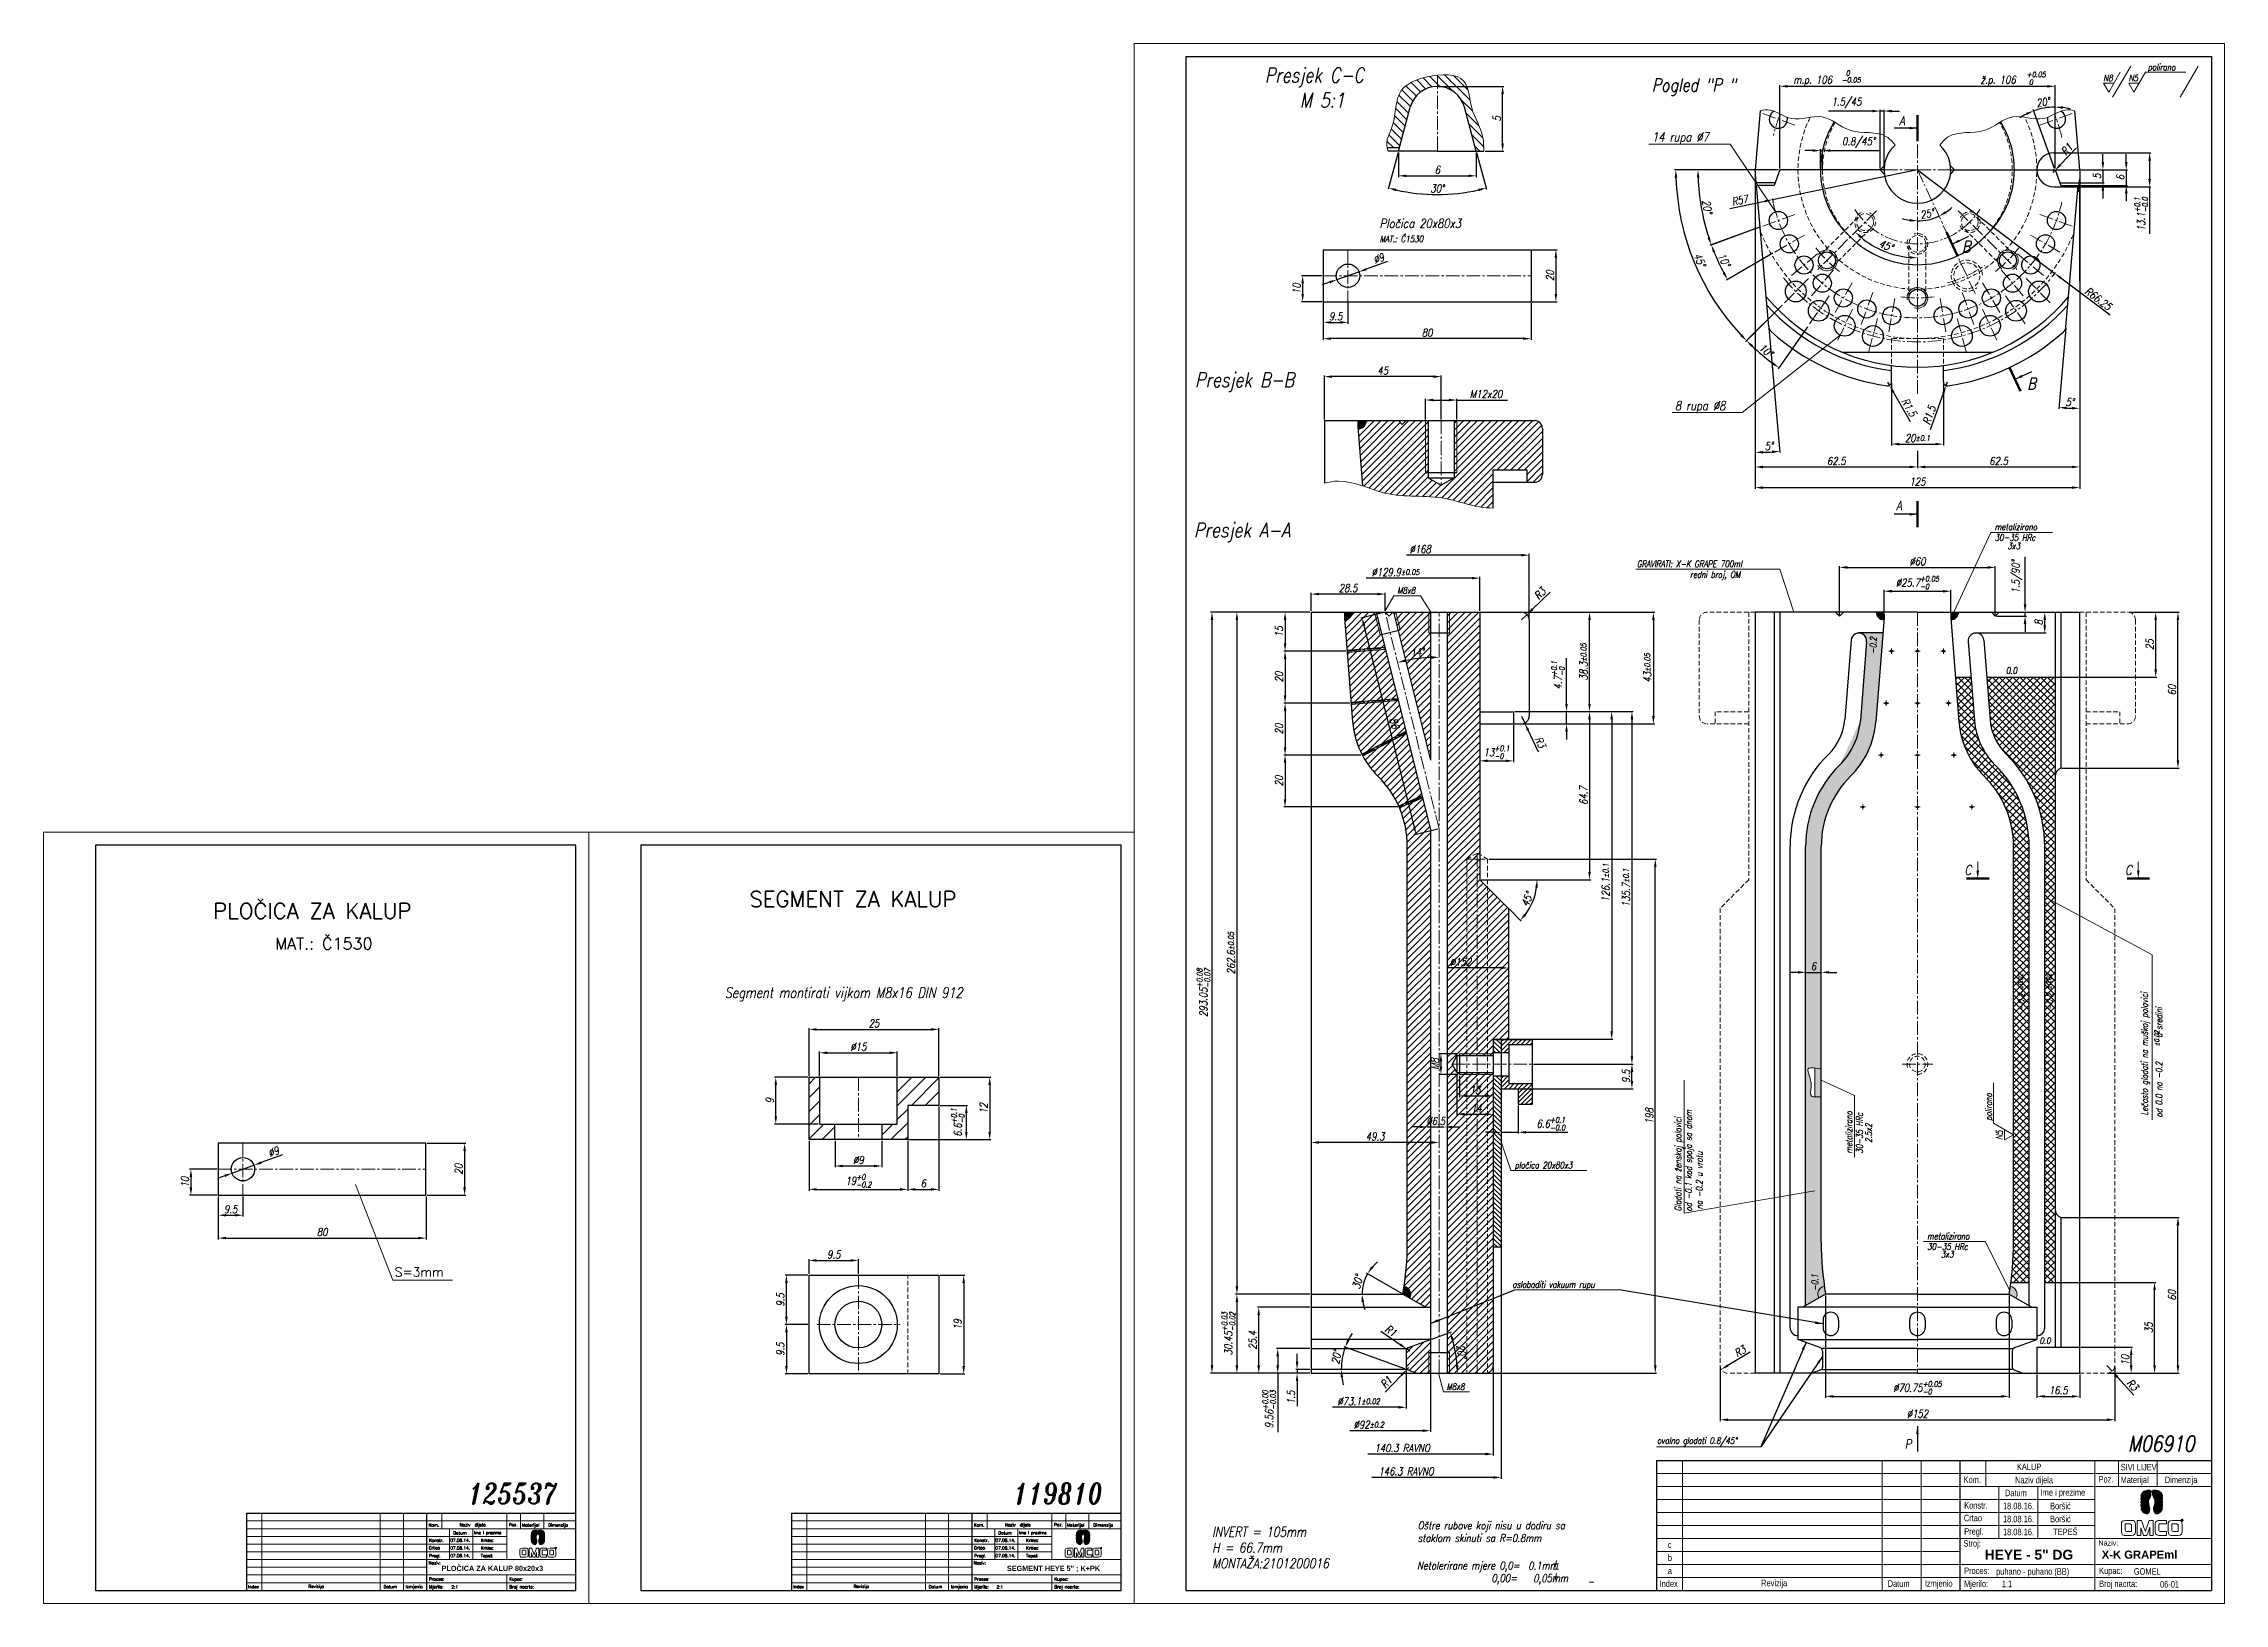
# Model space of a CAD drawing. Extents: x -409 to 884, y -94 to 506.
# Drawn here: x -409 to 431, y -94 to 506 of the extents above; entities that cross this region are included whole.
import ezdxf

# ---------------------------------------------------------------- set-up
doc = ezdxf.new("R2010")
doc.units = 0
doc.header["$LTSCALE"] = 7
doc.header["$MEASUREMENT"] = 0
doc.linetypes.add('CENTER2', pattern=[1.125, 0.75, -0.125, 0.125, -0.125])
doc.linetypes.add('HIDDEN', pattern=[0.375, 0.25, -0.125])
doc.layers.get('0').update_dxf_attribs({"linetype": 'CONTINUOUS', "lineweight": 15})
for name, color, linetype, lineweight in [('1', 1, 'CENTER2', 15), ('2', 2, 'HIDDEN', 15), ('3', 3, 'CONTINUOUS', 30), ('4', 5, 'CONTINUOUS', 50), ('8', 251, 'CONTINUOUS', 15)]:
    doc.layers.add(name, color=color, linetype=linetype, lineweight=lineweight)
doc.styles.add('ITALICT', font='ITALICT.shx', dxfattribs={"width": 0.8, "height": 3})
doc.styles.add('ROMANS', font='romans.shx')
doc.styles.get("Standard").update_dxf_attribs({"font": 'isocp.shx', "height": 3})
doc.styles.add('style2', font='swissc.ttf')
doc.dimstyles.new('2', dxfattribs={"dimtxt": 3, "dimasz": 3, "dimexe": 0.5, "dimexo": 0.5, "dimgap": 0.8, "dimtad": 1, "dimlfac": 0.5, "dimdsep": 46, "dimtxsty": 'ITALICT', "dimcen": 0, "dimazin": 2, "dimtfac": 1, "dimtmove": 0, "dimatfit": 3, "dimfxl": 1, "dimtvp": 13.888889, "dimtolj": 1, "dimarcsym": 0})
doc.dimstyles.get("Standard").update_dxf_attribs({"dimtxt": 3, "dimasz": 3, "dimexe": 0.5, "dimexo": 0.5, "dimgap": 0.8, "dimtad": 1, "dimdsep": 46, "dimtxsty": 'ITALICT', "dimcen": 0.09, "dimazin": 2, "dimtfac": 1, "dimtmove": 0, "dimatfit": 3, "dimfxl": 1, "dimtolj": 1, "dimtzin": 0, "dimarcsym": 0})

msp = doc.modelspace()

# ---------------------------------------------------------------- texts
at = {"style": 'ITALICT', "width": 0.8}
for s, height, p in [('Presjek C-C', 5.625, (61.8737, 491.5424)), ('  0', 2, (283.2252, 494.1071)), ('polirano', 2.5, (401.9899, 496.1786)), ('M 5:1', 5.625, (75.3209, 481.8515)), ('Pogled "P "', 5, (210.9449, 488.0676)), ('m.p. 106', 3, (265.4603, 491.0418)), ('-0.05', 2, (284.1031, 491.4682)), ('ž.p. 106', 3, (337.5546, 491.0418)), ('+0.05', 2, (355.3313, 493.555)), ('  0', 2, (353.794, 490.6778)), ('N8', 2.5, (384.8603, 491.9571)), ('N5', 2.5, (394.6382, 492.0016)), ('14 rupa %%C7', 3.5, (211.0791, 468.7996)), ('A', 3.5, (306.2121, 475.0588)), ('Pločica 20x80x3', 3.5, (106.158, 435.4851)), ('MAT.: Č1530', 2.5, (106.158, 430.0162)), ('B', 4.5, (330.4487, 426.081)), ('Presjek B-B', 5.625, (34.9548, 374.2159)), ('B', 4.5, (355.6032, 373.3018)), ('8 rupa %%C8', 3.5, (219.8481, 365.2977)), ('A', 3.5, (305.0887, 326.8508)), ('Presjek A-A', 5.625, (34.584, 316.3708)), ('metalizirano', 2.5, (343.0227, 319.0812)), ('30-35 HRc', 2.5, (343.0227, 315.0336)), ('3x3', 2.5, (347.9335, 311.7752)), ('GRAVIRATI: X-K GRAPE 700ml', 2.5, (205.2044, 304.8862)), ('redni broj, OM', 2.5, (225.681, 300.7855)), ('M8x8', 2.5, (112.8879, 294.6658)), ('0.0', 2.5, (347.3298, 263.8438)), ('C', 3.75, (331.36, 186.3372)), ('C', 3.75, (393.2111, 186.3372)), ('Segment montirati vijkom M8x16 DIN 912', 4, (-146.1229, 139.0318)), ('pločica 20x80x3', 2.5, (158.1299, 73.3688)), ('metalizirano', 2.5, (317.0114, 46.0398)), ('30-35 HRc', 2.5, (317.0114, 41.9921)), ('3x3', 2.5, (322.2794, 39.0186)), ('osloboditi vakuum rupu', 2.5, (157.224, 27.4211)), ('0.0', 2.5, (360.2661, 5.7895)), ('M8x8', 2.5, (131.8527, -11.9511)), ('ovalno glodati 0.8/45%%d', 2.5, (212.9295, -32.7292)), ('P', 3.5, (308.386, -34.5052)), ('M06910', 6, (394.4453, -35.6309)), ('125537', 8, (-245.1236, -55.8652)), ('119810', 8, (-35.1236, -55.8652)), ('INVERT = 105mm', 3.75, (41.5733, -68.4791)), ('Oštre rubove koji nisu u dodiru sa', 3, (120.7749, -65.6199)), ('H = 66.7mm', 3.75, (41.5733, -74.5505)), ('staklom skinuti sa R=0.8mm', 3, (120.7749, -70.477)), ('MONTAŽA:2101200016', 3.75, (41.5733, -80.6219)), ('Netolerirane mjere 0,0=  0.1mm', 3, (120.574, -81.0798)), ('                0,00=   0,05mm', 3, (120.574, -85.9369)), ('+', 3, (172.4124, -80.2041)), ('-', 3, (172.4124, -82.2681)), ('+', 3, (172.4124, -85.2381)), ('-', 3, (186.1192, -87.302))]:
    msp.add_text(s, height=height, dxfattribs=at).set_placement(p)
for s, height, rotation, p in [('-0.2', 2.5, 89.0151803, (297.4265, 271.3975)), (' %%p0.02', 1.75, 90, (353.8242, 141.2172)), (' %%p0.02', 1.75, 90, (364.7365, 141.2172)), ('Lečasto glodati na muškoj polovici', 2.5, 90, (401.9607, 93.7672)), ('-0.2', 2.5, 90, (354.5411, 134.3562)), ('-0.2', 2.5, 90, (365.4534, 134.3562)), ('od 0.0 na -0.2     u sredini', 2.5, 90, (407.5401, 92.9578)), (' %%p0.02', 1.75, 90, (406.3604, 119.2903)), ('polirano', 2.5, 90, (341.9163, 91.6725)), ('Glodati na ženskoj polovici', 2.5, 90, (222.3166, 56.7766)), ('od -0.1 kod spoja sa dnom ', 2.5, 90, (226.3642, 56.7766)), ('metalizirano', 2.5, 90, (288.1423, 79.067)), ('30-35 HRc', 2.5, 90, (292.1899, 79.067)), ('2.5x2', 2.5, 90, (295.7102, 83.1727)), ('N5', 2.5, 90, (346.0933, 84.3208)), ('na -0.2 u vratu', 2.5, 90, (230.4831, 57.6076)), ('-0.1', 2.5, 90, (275.0194, 26.1417))]:
    msp.add_text(s, height=height, rotation=rotation, dxfattribs=at).set_placement(p)
for s, height, style, p in [('  PLOČICA ZA KALUP', 6, 'ROMANS', (-351.3657, 169.4991)), ('SEGMENT ZA KALUP', 6, 'ROMANS', (-136.5838, 174.0439)), ('MAT.: Č1530', 4.5, 'ROMANS', (-319.3636, 157.6629)), ('KALUP', 2.5, 'style2', (351.5836, -42.7969)), ('SIVI LIJEV', 2.5, 'style2', (391.5587, -42.9214)), ('Kom.', 2.5, 'style2', (331.042, -47.7322)), ('Datum', 2.5, 'style2', (346.9823, -52.8664)), ('Naziv dijela', 2.5, 'style2', (350.8703, -47.8833)), ('Ime i prezime', 2.5, 'style2', (360.706, -52.6783)), ('Poz.', 2.5, 'style2', (383.0367, -47.5867)), ('Materijal', 2.5, 'style2', (391.5127, -47.8085)), ('Dimenzija', 2.5, 'style2', (408.5524, -47.804)), ('Konstr.', 2.5, 'style2', (331.2841, -57.6522)), ('18.08.16.', 2.5, 'style2', (346.2169, -57.8825)), ('Boršić', 2.5, 'style2', (364.3597, -57.8825)), ('Kom.', 1.18776, 'ROMANS', (-260.1907, -64.5475)), ('Datum', 1.18776, 'ROMANS', (-250.7241, -67.5966)), ('Naziv  dijela', 1.18776, 'ROMANS', (-248.2518, -64.4827)), ('Ime i prezime', 1.128372, 'ROMANS', (-242.7872, -67.4849)), ('Poz.', 1.18776, 'ROMANS', (-229.3121, -64.4611)), ('Materijal', 1.18776, 'ROMANS', (-224.2784, -64.5928)), ('Dimenzija', 1.18776, 'ROMANS', (-214.1589, -64.5902)), ('Kom.', 1.18776, 'ROMANS', (-50.1907, -64.5475)), ('Datum', 1.18776, 'ROMANS', (-40.7241, -67.5966)), ('Naziv  dijela', 1.18776, 'ROMANS', (-38.2518, -64.4827)), ('Ime i prezime', 1.128372, 'ROMANS', (-32.7872, -67.4849)), ('Poz.', 1.18776, 'ROMANS', (-19.3121, -64.4611)), ('Materijal', 1.18776, 'ROMANS', (-14.2784, -64.5928)), ('Dimenzija', 1.18776, 'ROMANS', (-4.1589, -64.5902)), ('Crtao', 2.5, 'style2', (331.1511, -62.5351)), ('Pregl.', 2.5, 'style2', (331.2841, -67.6839)), ('18.08.16.', 2.5, 'style2', (346.2169, -62.8825)), ('18.08.16.', 2.5, 'style2', (346.2169, -67.8825)), ('Boršić', 2.5, 'style2', (364.3597, -62.8825)), ('TEPEŠ', 2.5, 'style2', (365.5371, -67.8566)), ('Crtao', 1.18776, 'ROMANS', (-260.1259, -73.3387)), ('Konstr.', 1.18776, 'ROMANS', (-260.0469, -70.4388)), ('Pregl.', 1.18776, 'ROMANS', (-260.0469, -76.3965)), ('07.08.14.', 1.18776, 'ROMANS', (-251.8677, -70.4388)), ('07.08.14.', 1.18776, 'ROMANS', (-251.8677, -73.4082)), ('07.08.14.', 1.18776, 'ROMANS', (-251.8677, -76.3776)), ('Tepeš', 1.18776, 'ROMANS', (-240.0786, -76.3776)), ('Krklec', 1.18776, 'ROMANS', (-240.0786, -70.4388)), ('Krklec', 1.18776, 'ROMANS', (-240.0786, -73.4082)), ('Crtao', 1.18776, 'ROMANS', (-50.1259, -73.3387)), ('Konstr.', 1.18776, 'ROMANS', (-50.0469, -70.4388)), ('Pregl.', 1.18776, 'ROMANS', (-50.0469, -76.3965)), ('07.08.14.', 1.18776, 'ROMANS', (-41.8677, -70.4388)), ('07.08.14.', 1.18776, 'ROMANS', (-41.8677, -73.4082)), ('07.08.14.', 1.18776, 'ROMANS', (-41.8677, -76.3776)), ('Tepeš', 1.18776, 'ROMANS', (-30.0786, -76.3776)), ('Krklec', 1.18776, 'ROMANS', (-30.0786, -70.4388)), ('Krklec', 1.18776, 'ROMANS', (-30.0786, -73.4082)), ('c', 2.5, 'style2', (217.1073, -72.8232)), ('b', 2.5, 'style2', (217.1073, -77.8232)), ('Stroj:', 2.5, 'style2', (331.0118, -72.2925)), ('Naziv:', 2, 'style2', (383.0118, -71.8652)), ('Naziv:', 1.18776, 'ROMANS', (-260.2086, -79.1334)), ('Naziv:', 1.18776, 'ROMANS', (-50.2086, -79.1334)), ('a', 2.5, 'style2', (217.1073, -82.8232)), ('Proces:', 2.5, 'style2', (331.254, -82.8327)), ('puhano - puhano (BB)', 2.5, 'style2', (343.5599, -83.1014)), ('Kupac:', 2.5, 'style2', (383.254, -82.8327)), ('GOMEL', 2.5, 'style2', (396.621, -83.1014)), ('Index', 1.18776, 'ROMANS', (-329.7399, -88.3363)), ('Revizija', 1.18776, 'ROMANS', (-306.4923, -88.1905)), ('Datum', 1.18776, 'ROMANS', (-277.5451, -88.326)), ('Izmjenio', 1.18776, 'ROMANS', (-269.0451, -88.2917)), ('Proces:', 1.18776, 'ROMANS', (-260.0648, -85.393)), ('Mjerilo:', 1.18776, 'ROMANS', (-260.0648, -88.3624)), ('2:1', 1.18776, 'ROMANS', (-251.4393, -88.4075)), ('Kupac:', 1.18776, 'ROMANS', (-229.1831, -85.393)), ('Broj nacrta:', 1.18776, 'ROMANS', (-229.1754, -88.3641)), ('Index', 1.18776, 'ROMANS', (-119.7399, -88.3363)), ('Revizija', 1.18776, 'ROMANS', (-96.4923, -88.1905)), ('Datum', 1.18776, 'ROMANS', (-67.5451, -88.326)), ('Izmjenio', 1.18776, 'ROMANS', (-59.0451, -88.2917)), ('Proces:', 1.18776, 'ROMANS', (-50.0648, -85.393)), ('Mjerilo:', 1.18776, 'ROMANS', (-50.0648, -88.3624)), ('2:1', 1.18776, 'ROMANS', (-41.4393, -88.4075)), ('Kupac:', 1.18776, 'ROMANS', (-19.1831, -85.393)), ('Broj nacrta:', 1.18776, 'ROMANS', (-19.1754, -88.3641)), ('Index', 2.5, 'style2', (213.9321, -87.7887)), ('Revizija', 2.5, 'style2', (253.0774, -87.5431)), ('Datum', 2.5, 'style2', (301.8199, -87.7714)), ('Izmjenio', 2.5, 'style2', (316.1326, -87.7136)), ('Mjerilo:', 2.5, 'style2', (331.254, -87.8327)), ('1:1', 2.5, 'style2', (345.7779, -87.9087)), ('Broj nacrta:', 2.5, 'style2', (383.267, -87.8356)), ('06-01', 2.5, 'style2', (406.7101, -88.0671))]:
    msp.add_text(s, height=height, dxfattribs=dict(style=style)).set_placement(p)
at = {"insert": (-273.2591, 35.2418), "char_height": 3.5, "attachment_point": 1, "style": 'ROMANS'}
msp.add_mtext_dynamic_manual_height_columns('S=3mm', width=17.381253, gutter_width=15, heights=[7.0603], dxfattribs=at)
at = {"attachment_point": 1}
for s, insert, char_height, width in [('{\\fArial|b1|i0|c238|p34;HEYE - 5" DG}', (339.1811, -73.5025), 3.8, 38.107033), ('{\\fArial|b1|i0|c238|p34;X-K GRAPEml}', (384.2625, -73.8049), 3.1, 44.186058)]:
    msp.add_mtext(s, dxfattribs=dict(at, insert=insert, char_height=char_height, width=width))
at = {"char_height": 2, "width": 60.961128, "attachment_point": 1, "style": 'ROMANS'}
for s, insert in [('{\\fArial|b1|i0|c238|p34;PLOČICA ZA KALUP 80x20x3}', (-255.208, -79.6593)), ('{\\fArial|b1|i0|c238|p34;          SEGMENT HEYE 5" ; K+PK}', (-45.208, -79.6593))]:
    msp.add_mtext(s, dxfattribs=dict(at, insert=insert))

# ---------------------------------------------------------------- blocks, each defined once
blk = doc.blocks.new('*D5')
at = {"color": 0, "lineweight": -2, "transparency": 16777216}
for p, q in [((272.91, 465.28), (269.91, 465.28)), ((275.91, 458.36), (275.91, 465.78)), ((275.91, 465.28), (276.71, 465.28)), ((276.71, 458.36), (276.71, 465.78)), ((279.71, 465.28), (298.48, 465.28))]:
    blk.add_line(p, q, dxfattribs=at)
at = {"color": 0, "transparency": 16777216}
for points in [[(272.91, 465.78), (272.91, 464.78), (275.91, 465.28)], [(279.71, 465.78), (279.71, 464.78), (276.71, 465.28)]]:
    blk.add_solid(points, dxfattribs=at)
at = {"color": 0, "transparency": 16777216, "insert": (290.59, 468.37), "char_height": 3, "attachment_point": 5, "style": 'ITALICT'}
blk.add_mtext('\\A1;0.8/45%%d', dxfattribs=at)
blk = doc.blocks.new('*D6')
at = {"color": 0, "lineweight": -2, "transparency": 16777216}
for p, q in [((295.9, 480.5), (278.96, 480.5)), ((298.9, 458.36), (298.9, 481)), ((300.41, 480.5), (298.9, 480.5)), ((300.41, 458.36), (300.41, 481)), ((303.41, 480.5), (306.41, 480.5))]:
    blk.add_line(p, q, dxfattribs=at)
at = {"color": 0, "transparency": 16777216}
for points in [[(295.9, 481), (295.9, 480), (298.9, 480.5)], [(303.41, 481), (303.41, 480), (300.41, 480.5)]]:
    blk.add_solid(points, dxfattribs=at)
at = {"color": 0, "transparency": 16777216, "insert": (285.93, 483.59), "char_height": 3, "attachment_point": 5, "style": 'ITALICT'}
blk.add_mtext('\\A1;1.5/45', dxfattribs=at)
blk = doc.blocks.new('*D7')
at = {"color": 0, "lineweight": -2, "transparency": 16777216}
for p, q in [((384.71, 460.86), (384.71, 463.86)), ((366.76, 457.86), (385.21, 457.86)), ((384.71, 457.86), (384.71, 452.86)), ((375.82, 452.86), (385.21, 452.86)), ((384.71, 449.86), (384.71, 446.86))]:
    blk.add_line(p, q, dxfattribs=at)
at = {"color": 0, "transparency": 16777216}
for points in [[(384.21, 460.86), (385.21, 460.86), (384.71, 457.86)], [(384.21, 449.86), (385.21, 449.86), (384.71, 452.86)]]:
    blk.add_solid(points, dxfattribs=at)
at = {"color": 0, "transparency": 16777216, "insert": (382.41, 455.36), "char_height": 3, "attachment_point": 5, "rotation": 90, "style": 'ITALICT'}
blk.add_mtext('\\A1;5', dxfattribs=at)
blk = doc.blocks.new('*D8')
at = {"color": 0, "lineweight": -2, "transparency": 16777216}
for p, q in [((393.71, 460.86), (393.71, 463.86)), ((366.76, 457.86), (394.21, 457.86)), ((393.71, 457.86), (393.71, 451.86)), ((375.73, 451.86), (394.21, 451.86)), ((393.71, 448.86), (393.71, 445.86))]:
    blk.add_line(p, q, dxfattribs=at)
at = {"color": 0, "transparency": 16777216}
for points in [[(393.21, 460.86), (394.21, 460.86), (393.71, 457.86)], [(393.21, 448.86), (394.21, 448.86), (393.71, 451.86)]]:
    blk.add_solid(points, dxfattribs=at)
at = {"color": 0, "transparency": 16777216, "insert": (391.41, 454.86), "char_height": 3, "attachment_point": 5, "rotation": 90, "style": 'ITALICT'}
blk.add_mtext('\\A1;6', dxfattribs=at)
blk = doc.blocks.new('*D9')
at = {"color": 0, "lineweight": -2, "transparency": 16777216}
for p, q in [((250.76, 418.15), (250.76, 348.56)), ((256.09, 396.93), (260.28, 348.98))]:
    blk.add_line(p, q, dxfattribs=at)
blk.add_arc((250.76, 457.86), 108.8, 271.57989, 273.42011, dxfattribs=at)
at = {"color": 0, "transparency": 16777216}
for points in [[(253.76, 348.61), (253.75, 349.61), (250.76, 349.06)], [(257.21, 349.76), (257.28, 348.76), (260.24, 349.48)]]:
    blk.add_solid(points, dxfattribs=at)
at = {"color": 0, "transparency": 16777216, "insert": (256.08, 351.5), "char_height": 3, "attachment_point": 5, "rotation": 2.86465, "style": 'ITALICT'}
blk.add_mtext('\\A1;5°', dxfattribs=at)
blk = doc.blocks.new('*D10')
at = {"color": 0, "lineweight": -2, "transparency": 16777216}
for p, q in [((375.76, 418.01), (375.76, 365.53)), ((370.43, 396.93), (367.71, 365.89))]:
    blk.add_line(p, q, dxfattribs=at)
blk.add_arc((375.76, 457.86), 91.83, 266.87188, 268.12812, dxfattribs=at)
at = {"color": 0, "transparency": 16777216}
for points in [[(370.71, 365.67), (370.78, 366.67), (367.75, 366.38)], [(372.76, 366.58), (372.75, 365.58), (375.76, 366.03)]]:
    blk.add_solid(points, dxfattribs=at)
at = {"color": 0, "transparency": 16777216, "insert": (371.97, 368.41), "char_height": 3, "attachment_point": 5, "rotation": 357.57934, "style": 'ITALICT'}
blk.add_mtext('\\A1;5°', dxfattribs=at)
blk = doc.blocks.new('*D11')
at = {"color": 0, "lineweight": -2, "transparency": 16777216}
for p, q in [((250.76, 457.36), (250.76, 342.96)), ((313.26, 349.64), (313.26, 342.96)), ((253.76, 343.46), (310.26, 343.46))]:
    blk.add_line(p, q, dxfattribs=at)
at = {"color": 0, "transparency": 16777216}
for points in [[(253.76, 343.96), (253.76, 342.96), (250.76, 343.46)], [(310.26, 343.96), (310.26, 342.96), (313.26, 343.46)]]:
    blk.add_solid(points, dxfattribs=at)
at = {"color": 0, "transparency": 16777216, "insert": (282.01, 345.76), "char_height": 3, "attachment_point": 5, "style": 'ITALICT'}
blk.add_mtext('\\A1;62.5', dxfattribs=at)
blk = doc.blocks.new('*D12')
at = {"color": 0, "lineweight": -2, "transparency": 16777216}
for p, q in [((375.76, 381.53), (375.76, 342.96)), ((313.26, 349.64), (313.26, 342.96)), ((316.26, 343.46), (372.76, 343.46))]:
    blk.add_line(p, q, dxfattribs=at)
at = {"color": 0, "transparency": 16777216}
for points in [[(316.26, 343.96), (316.26, 342.96), (313.26, 343.46)], [(372.76, 343.96), (372.76, 342.96), (375.76, 343.46)]]:
    blk.add_solid(points, dxfattribs=at)
at = {"color": 0, "transparency": 16777216, "insert": (344.51, 345.76), "char_height": 3, "attachment_point": 5, "style": 'ITALICT'}
blk.add_mtext('\\A1;62.5', dxfattribs=at)
blk = doc.blocks.new('*D13')
at = {"color": 0, "lineweight": -2, "transparency": 16777216}
for p, q in [((250.76, 457.36), (250.76, 335)), ((375.76, 457.36), (375.76, 335)), ((253.76, 335.5), (372.76, 335.5))]:
    blk.add_line(p, q, dxfattribs=at)
at = {"color": 0, "transparency": 16777216}
for points in [[(253.76, 336), (253.76, 335), (250.76, 335.5)], [(372.76, 336), (372.76, 335), (375.76, 335.5)]]:
    blk.add_solid(points, dxfattribs=at)
at = {"color": 0, "transparency": 16777216, "insert": (313.26, 337.8), "char_height": 3, "attachment_point": 5, "style": 'ITALICT'}
blk.add_mtext('\\A1;125', dxfattribs=at)
blk = doc.blocks.new('*D14')
at = {"color": 0, "lineweight": -2, "transparency": 16777216}
for p, q in [((300.41, 287.23), (300.41, 296.1)), ((303.41, 295.6), (323.11, 295.6)), ((326.11, 287.23), (326.11, 296.1))]:
    blk.add_line(p, q, dxfattribs=at)
at = {"color": 0, "transparency": 16777216}
for points in [[(303.41, 296.1), (303.41, 295.1), (300.41, 295.6)], [(323.11, 296.1), (323.11, 295.1), (326.11, 295.6)]]:
    blk.add_solid(points, dxfattribs=at)
at = {"color": 0, "transparency": 16777216, "insert": (313.26, 298.89), "char_height": 3, "attachment_point": 5, "style": 'ITALICT'}
blk.add_mtext('\\A1;%%c25.7{}{\\H0.71x;\\C3;\\S+0.05^ -0;}', dxfattribs=at)
blk = doc.blocks.new('*D15')
at = {"color": 0, "lineweight": -2, "transparency": 16777216}
for p, q in [((79.23, 287.53), (69.19, 287.53)), ((69.69, 284.53), (69.69, 275.53)), ((93.08, 272.53), (69.19, 272.53))]:
    blk.add_line(p, q, dxfattribs=at)
at = {"color": 0, "transparency": 16777216}
for points in [[(69.19, 284.53), (70.19, 284.53), (69.69, 287.53)], [(69.19, 275.53), (70.19, 275.53), (69.69, 272.53)]]:
    blk.add_solid(points, dxfattribs=at)
at = {"color": 0, "transparency": 16777216, "insert": (67.39, 280.03), "char_height": 3, "attachment_point": 5, "rotation": 90, "style": 'ITALICT'}
blk.add_mtext('\\A1;15', dxfattribs=at)
blk = doc.blocks.new('*D16')
at = {"color": 0, "lineweight": -2, "transparency": 16777216}
for p, q in [((93.08, 272.53), (69.19, 272.53)), ((69.69, 269.53), (69.69, 255.53)), ((94.66, 252.53), (69.19, 252.53))]:
    blk.add_line(p, q, dxfattribs=at)
at = {"color": 0, "transparency": 16777216}
for points in [[(69.19, 269.53), (70.19, 269.53), (69.69, 272.53)], [(69.19, 255.53), (70.19, 255.53), (69.69, 252.53)]]:
    blk.add_solid(points, dxfattribs=at)
at = {"color": 0, "transparency": 16777216, "insert": (67.39, 262.53), "char_height": 3, "attachment_point": 5, "rotation": 90, "style": 'ITALICT'}
blk.add_mtext('\\A1;20', dxfattribs=at)
blk = doc.blocks.new('*D17')
at = {"color": 0, "lineweight": -2, "transparency": 16777216}
for p, q in [((94.66, 252.53), (69.19, 252.53)), ((69.69, 249.53), (69.69, 235.53)), ((98.92, 232.53), (69.19, 232.53))]:
    blk.add_line(p, q, dxfattribs=at)
at = {"color": 0, "transparency": 16777216}
for points in [[(69.19, 249.53), (70.19, 249.53), (69.69, 252.53)], [(69.19, 235.53), (70.19, 235.53), (69.69, 232.53)]]:
    blk.add_solid(points, dxfattribs=at)
at = {"color": 0, "transparency": 16777216, "insert": (67.39, 242.53), "char_height": 3, "attachment_point": 5, "rotation": 90, "style": 'ITALICT'}
blk.add_mtext('\\A1;20', dxfattribs=at)
blk = doc.blocks.new('*D18')
at = {"color": 0, "lineweight": -2, "transparency": 16777216}
for p, q in [((98.92, 232.53), (69.19, 232.53)), ((69.69, 229.53), (69.69, 215.53)), ((113.1, 212.53), (69.19, 212.53))]:
    blk.add_line(p, q, dxfattribs=at)
at = {"color": 0, "transparency": 16777216}
for points in [[(69.19, 229.53), (70.19, 229.53), (69.69, 232.53)], [(69.19, 215.53), (70.19, 215.53), (69.69, 212.53)]]:
    blk.add_solid(points, dxfattribs=at)
at = {"color": 0, "transparency": 16777216, "insert": (67.39, 222.53), "char_height": 3, "attachment_point": 5, "rotation": 90, "style": 'ITALICT'}
blk.add_mtext('\\A1;20', dxfattribs=at)
blk = doc.blocks.new('*D19')
at = {"color": 0, "lineweight": -2, "transparency": 16777216}
for p, q in [((136.88, 109.03), (136.88, 100.78)), ((139.88, 101.28), (146.88, 101.28))]:
    blk.add_line(p, q, dxfattribs=at)
at = {"color": 0, "transparency": 16777216}
for points in [[(139.88, 101.78), (139.88, 100.78), (136.88, 101.28)], [(146.88, 101.78), (146.88, 100.78), (149.88, 101.28)]]:
    blk.add_solid(points, dxfattribs=at)
at = {"color": 0, "transparency": 16777216, "insert": (142.88, 103.58), "char_height": 3, "attachment_point": 5, "style": 'ITALICT'}
blk.add_mtext('\\A1;13', dxfattribs=at)
blk = doc.blocks.new('*D20')
at = {"color": 0, "lineweight": -2, "transparency": 16777216}
for p, q in [((135.88, 109.78), (135.88, 93.73)), ((138.88, 94.23), (146.88, 94.23))]:
    blk.add_line(p, q, dxfattribs=at)
at = {"color": 0, "transparency": 16777216}
for points in [[(138.88, 94.73), (138.88, 93.73), (135.88, 94.23)], [(146.88, 94.73), (146.88, 93.73), (149.88, 94.23)]]:
    blk.add_solid(points, dxfattribs=at)
at = {"color": 0, "transparency": 16777216, "insert": (143.41, 96.53), "char_height": 3, "attachment_point": 5, "style": 'ITALICT'}
blk.add_mtext('\\A1;14', dxfattribs=at)
blk = doc.blocks.new('*D21')
at = {"color": 0, "lineweight": -2, "transparency": 16777216}
for p, q in [((157.68, 244.03), (157.68, 229.79)), ((147.68, 230.29), (154.68, 230.29))]:
    blk.add_line(p, q, dxfattribs=at)
at = {"color": 0, "transparency": 16777216}
for points in [[(147.68, 230.79), (147.68, 229.79), (144.68, 230.29)], [(154.68, 230.79), (154.68, 229.79), (157.68, 230.29)]]:
    blk.add_solid(points, dxfattribs=at)
at = {"color": 0, "transparency": 16777216, "insert": (151.18, 233.58), "char_height": 3, "attachment_point": 5, "style": 'ITALICT'}
blk.add_mtext('\\A1;13{}{\\H0.71x;\\C3;\\S+0.1^ -0;}', dxfattribs=at)
blk = doc.blocks.new('*D22')
at = {"color": 0, "lineweight": -2, "transparency": 16777216}
for p, q in [((171.77, 295.26), (165.03, 288.71)), ((160.73, 284.53), (162.88, 286.62))]:
    blk.add_line(p, q, dxfattribs=at)
at = {"color": 0, "transparency": 16777216}
blk.add_solid([(164.68, 289.07), (165.38, 288.35), (162.88, 286.62)], dxfattribs=at)
at = {"color": 0, "transparency": 16777216, "insert": (167.87, 294.68), "char_height": 3, "attachment_point": 5, "rotation": 44.19404, "style": 'ITALICT'}
blk.add_mtext('\\A1;R3', dxfattribs=at)
blk = doc.blocks.new('*D23')
at = {"color": 0, "lineweight": -2, "transparency": 16777216}
for p, q in [((160.73, 247.53), (162, 244.81)), ((167.26, 233.58), (163.27, 242.09))]:
    blk.add_line(p, q, dxfattribs=at)
at = {"color": 0, "transparency": 16777216}
blk.add_solid([(163.72, 242.3), (162.82, 241.88), (162, 244.81)], dxfattribs=at)
at = {"color": 0, "transparency": 16777216, "insert": (167.98, 237.45), "char_height": 3, "attachment_point": 5, "rotation": 295.10492, "style": 'ITALICT'}
blk.add_mtext('\\A1;R3', dxfattribs=at)
blk = doc.blocks.new('*D24')
at = {"color": 0, "lineweight": -2, "transparency": 16777216}
for p, q in [((178.1, 252.23), (178.1, 269.86)), ((158.18, 249.23), (178.6, 249.23)), ((161.23, 244.53), (178.6, 244.53)), ((178.1, 244.53), (178.1, 249.23)), ((178.1, 241.53), (178.1, 238.53))]:
    blk.add_line(p, q, dxfattribs=at)
at = {"color": 0, "transparency": 16777216}
for points in [[(177.6, 252.23), (178.6, 252.23), (178.1, 249.23)], [(177.6, 241.53), (178.6, 241.53), (178.1, 244.53)]]:
    blk.add_solid(points, dxfattribs=at)
at = {"color": 0, "transparency": 16777216, "insert": (174.82, 263.27), "char_height": 3, "attachment_point": 5, "rotation": 90, "style": 'ITALICT'}
blk.add_mtext('\\A1;4.7{}{\\H0.71x;\\C3;\\S+0.1^ -0;}', dxfattribs=at)
blk = doc.blocks.new('*D25')
at = {"color": 0, "lineweight": -2, "transparency": 16777216}
for p, q in [((161.23, 287.53), (212.06, 287.53)), ((211.56, 284.53), (211.56, 247.53)), ((161.23, 244.53), (212.06, 244.53))]:
    blk.add_line(p, q, dxfattribs=at)
at = {"color": 0, "transparency": 16777216}
for points in [[(211.06, 284.53), (212.06, 284.53), (211.56, 287.53)], [(211.06, 247.53), (212.06, 247.53), (211.56, 244.53)]]:
    blk.add_solid(points, dxfattribs=at)
at = {"color": 0, "transparency": 16777216, "insert": (209.26, 266.03), "char_height": 3, "attachment_point": 5, "rotation": 90, "style": 'ITALICT'}
blk.add_mtext('\\A1;43{}{\\H0.71x;\\C3;%%p0.05}', dxfattribs=at)
blk = doc.blocks.new('*D26')
at = {"color": 0, "lineweight": -2, "transparency": 16777216}
for p, q in [((158.18, 249.23), (187.46, 249.23)), ((186.96, 246.23), (186.96, 187.53)), ((145.18, 184.53), (187.46, 184.53))]:
    blk.add_line(p, q, dxfattribs=at)
at = {"color": 0, "transparency": 16777216}
for points in [[(186.46, 246.23), (187.46, 246.23), (186.96, 249.23)], [(186.46, 187.53), (187.46, 187.53), (186.96, 184.53)]]:
    blk.add_solid(points, dxfattribs=at)
at = {"color": 0, "transparency": 16777216, "insert": (184.66, 216.88), "char_height": 3, "attachment_point": 5, "rotation": 90, "style": 'ITALICT'}
blk.add_mtext('\\A1;64.7', dxfattribs=at)
blk = doc.blocks.new('*D27')
at = {"color": 0, "lineweight": -2, "transparency": 16777216}
for p, q in [((155.79, 184.53), (167.26, 184.53)), ((156.08, 173.12), (160.65, 168.55))]:
    blk.add_line(p, q, dxfattribs=at)
blk.add_arc((144.68, 184.53), 22.09, 322.78817, 352.21183, dxfattribs=at)
at = {"color": 0, "transparency": 16777216}
for points in [[(166.06, 181.57), (167.06, 181.5), (166.76, 184.53)], [(162.64, 170.84), (161.89, 171.5), (160.29, 168.91)]]:
    blk.add_solid(points, dxfattribs=at)
at = {"color": 0, "transparency": 16777216, "insert": (162.96, 176.95), "char_height": 3, "attachment_point": 5, "rotation": 67.5, "style": 'ITALICT'}
blk.add_mtext('\\A1;45°', dxfattribs=at)
blk = doc.blocks.new('*D28')
at = {"color": 0, "lineweight": -2, "transparency": 16777216}
for p, q in [((158.18, 249.23), (196, 249.23)), ((195.5, 246.23), (195.5, 126.13)), ((156.23, 123.13), (196, 123.13))]:
    blk.add_line(p, q, dxfattribs=at)
at = {"color": 0, "transparency": 16777216}
for points in [[(195, 246.23), (196, 246.23), (195.5, 249.23)], [(195, 126.13), (196, 126.13), (195.5, 123.13)]]:
    blk.add_solid(points, dxfattribs=at)
at = {"color": 0, "transparency": 16777216, "insert": (193.2, 183.36), "char_height": 3, "attachment_point": 5, "rotation": 90, "style": 'ITALICT'}
blk.add_mtext('\\A1;126.1{}{\\H0.71x;\\C3;%%p0.1}', dxfattribs=at)
blk = doc.blocks.new('*D29')
at = {"color": 0, "lineweight": -2, "transparency": 16777216}
for p, q in [((158.18, 249.23), (203.8, 249.23)), ((203.3, 246.23), (203.3, 116.53)), ((165.38, 113.53), (203.8, 113.53))]:
    blk.add_line(p, q, dxfattribs=at)
at = {"color": 0, "transparency": 16777216}
for points in [[(202.8, 246.23), (203.8, 246.23), (203.3, 249.23)], [(202.8, 116.53), (203.8, 116.53), (203.3, 113.53)]]:
    blk.add_solid(points, dxfattribs=at)
at = {"color": 0, "transparency": 16777216, "insert": (201, 181.38), "char_height": 3, "attachment_point": 5, "rotation": 90, "style": 'ITALICT'}
blk.add_mtext('\\A1;135.7{}{\\H0.71x;\\C3;%%p0.1}', dxfattribs=at)
blk = doc.blocks.new('*D30')
at = {"color": 0, "lineweight": -2, "transparency": 16777216}
for p, q in [((121.48, 89.31), (118.48, 89.31)), ((124.48, 89.31), (130.98, 89.31)), ((133.98, 89.31), (136.98, 89.31))]:
    blk.add_line(p, q, dxfattribs=at)
at = {"color": 0, "transparency": 16777216}
for points in [[(121.48, 89.81), (121.48, 88.81), (124.48, 89.31)], [(133.98, 89.81), (133.98, 88.81), (130.98, 89.31)]]:
    blk.add_solid(points, dxfattribs=at)
at = {"color": 0, "transparency": 16777216, "insert": (127.73, 91.61), "char_height": 3, "attachment_point": 5, "style": 'ITALICT'}
blk.add_mtext('\\A1;%%c6.5', dxfattribs=at)
blk = doc.blocks.new('*D31')
at = {"color": 0, "lineweight": -2, "transparency": 16777216}
for p, q in [((79.23, 287.53), (50.64, 287.53)), ((51.14, 284.53), (51.14, 27.93)), ((79.23, 24.93), (50.64, 24.93))]:
    blk.add_line(p, q, dxfattribs=at)
at = {"color": 0, "transparency": 16777216}
for points in [[(50.64, 284.53), (51.64, 284.53), (51.14, 287.53)], [(50.64, 27.93), (51.64, 27.93), (51.14, 24.93)]]:
    blk.add_solid(points, dxfattribs=at)
at = {"color": 0, "transparency": 16777216, "insert": (48.84, 156.23), "char_height": 3, "attachment_point": 5, "rotation": 90, "style": 'ITALICT'}
blk.add_mtext('\\A1;262.6{}{\\H0.71x;\\C3;%%p0.05}', dxfattribs=at)
blk = doc.blocks.new('*D32')
at = {"color": 0, "lineweight": -2, "transparency": 16777216}
for p, q in [((79.23, 24.93), (50.64, 24.93)), ((51.14, 21.93), (51.14, -2.52)), ((79.23, -5.52), (50.64, -5.52))]:
    blk.add_line(p, q, dxfattribs=at)
at = {"color": 0, "transparency": 16777216}
for points in [[(50.64, 21.93), (51.64, 21.93), (51.14, 24.93)], [(50.64, -2.52), (51.64, -2.52), (51.14, -5.52)]]:
    blk.add_solid(points, dxfattribs=at)
at = {"color": 0, "transparency": 16777216, "insert": (47.85, 9.7), "char_height": 3, "attachment_point": 5, "rotation": 90, "style": 'ITALICT'}
blk.add_mtext('\\A1;30.45{}{\\H0.71x;\\C3;\\S+0.03^ -0.02;}', dxfattribs=at)
blk = doc.blocks.new('*D33')
at = {"color": 0, "lineweight": -2, "transparency": 16777216}
for p, q in [((136.38, 117.53), (129.23, 117.53)), ((136.38, 109.53), (129.23, 109.53)), ((129.73, 114.53), (129.73, 112.53))]:
    blk.add_line(p, q, dxfattribs=at)
at = {"color": 0, "transparency": 16777216}
for points in [[(129.23, 114.53), (130.23, 114.53), (129.73, 117.53)], [(129.23, 112.53), (130.23, 112.53), (129.73, 109.53)]]:
    blk.add_solid(points, dxfattribs=at)
at = {"color": 0, "transparency": 16777216, "insert": (127.43, 113.53), "char_height": 3, "attachment_point": 5, "rotation": 90, "style": 'ITALICT'}
blk.add_mtext('\\A1;M8', dxfattribs=at)
blk = doc.blocks.new('*D34')
at = {"color": 0, "lineweight": -2, "transparency": 16777216}
for p, q in [((277.88, 24.43), (277.88, -14.93)), ((348.63, 24.43), (348.63, -14.93)), ((280.88, -14.43), (345.63, -14.43))]:
    blk.add_line(p, q, dxfattribs=at)
at = {"color": 0, "transparency": 16777216}
for points in [[(280.88, -13.93), (280.88, -14.93), (277.88, -14.43)], [(345.63, -13.93), (345.63, -14.93), (348.63, -14.43)]]:
    blk.add_solid(points, dxfattribs=at)
at = {"color": 0, "transparency": 16777216, "insert": (313.26, -11.15), "char_height": 3, "attachment_point": 5, "style": 'ITALICT'}
blk.add_mtext('\\A1;%%c70.75{}{\\H0.71x;\\C3;\\S+0.05^ -0;}', dxfattribs=at)
blk = doc.blocks.new('*D35')
at = {"color": 0, "lineweight": -2, "transparency": 16777216}
for p, q in [((74.31, -1.02), (74.31, 1.98)), ((79.23, -4.02), (73.81, -4.02)), ((79.23, -5.52), (73.81, -5.52)), ((74.31, -4.02), (74.31, -5.52)), ((74.31, -8.52), (74.31, -18.15))]:
    blk.add_line(p, q, dxfattribs=at)
at = {"color": 0, "transparency": 16777216}
for points in [[(73.81, -1.02), (74.81, -1.02), (74.31, -4.02)], [(73.81, -8.52), (74.81, -8.52), (74.31, -5.52)]]:
    blk.add_solid(points, dxfattribs=at)
at = {"color": 0, "transparency": 16777216, "insert": (72.01, -14.84), "char_height": 3, "attachment_point": 5, "rotation": 90, "style": 'ITALICT'}
blk.add_mtext('\\A1;1.5', dxfattribs=at)
blk = doc.blocks.new('*D36')
at = {"color": 0, "lineweight": -2, "transparency": 16777216}
for p, q in [((79.23, 4.04), (66.35, 4.04)), ((66.85, 1.04), (66.85, -2.52)), ((79.23, -5.52), (66.35, -5.52)), ((66.85, -5.52), (66.85, -28.17))]:
    blk.add_line(p, q, dxfattribs=at)
at = {"color": 0, "transparency": 16777216}
for points in [[(66.35, 1.04), (67.35, 1.04), (66.85, 4.04)], [(66.35, -2.52), (67.35, -2.52), (66.85, -5.52)]]:
    blk.add_solid(points, dxfattribs=at)
at = {"color": 0, "transparency": 16777216, "insert": (63.57, -19.45), "char_height": 3, "attachment_point": 5, "rotation": 90, "style": 'ITALICT'}
blk.add_mtext('\\A1;9.56{}{\\H0.71x;\\C3;\\S+0.00^ -0.03;}', dxfattribs=at)
blk = doc.blocks.new('*D37')
at = {"color": 0, "lineweight": -2, "transparency": 16777216}
for p, q in [((79.23, 19.88), (59.04, 19.88)), ((59.54, -2.52), (59.54, 16.88)), ((79.23, -5.52), (59.04, -5.52))]:
    blk.add_line(p, q, dxfattribs=at)
at = {"color": 0, "transparency": 16777216}
for points in [[(59.04, 16.88), (60.04, 16.88), (59.54, 19.88)], [(59.04, -2.52), (60.04, -2.52), (59.54, -5.52)]]:
    blk.add_solid(points, dxfattribs=at)
at = {"color": 0, "transparency": 16777216, "insert": (57.24, 7.18), "char_height": 3, "attachment_point": 5, "rotation": 90, "style": 'ITALICT'}
blk.add_mtext('\\A1;25.4', dxfattribs=at)
blk = doc.blocks.new('*D38')
at = {"color": 0, "lineweight": -2, "transparency": 16777216}
for p, q in [((283.26, 286.53), (283.26, 305.27)), ((286.26, 304.77), (340.26, 304.77)), ((343.26, 286.53), (343.26, 305.27))]:
    blk.add_line(p, q, dxfattribs=at)
at = {"color": 0, "transparency": 16777216}
for points in [[(286.26, 305.27), (286.26, 304.27), (283.26, 304.77)], [(340.26, 305.27), (340.26, 304.27), (343.26, 304.77)]]:
    blk.add_solid(points, dxfattribs=at)
at = {"color": 0, "transparency": 16777216, "insert": (313.26, 307.07), "char_height": 3, "attachment_point": 5, "style": 'ITALICT'}
blk.add_mtext('\\A1;%%c60', dxfattribs=at)
blk = doc.blocks.new('*D39')
at = {"color": 0, "lineweight": -2, "transparency": 16777216}
for p, q in [((354.72, 290.53), (354.72, 308.84)), ((343.76, 286.03), (355.22, 286.03)), ((354.72, 286.03), (354.72, 287.53)), ((354.72, 283.03), (354.72, 280.03))]:
    blk.add_line(p, q, dxfattribs=at)
at = {"color": 0, "transparency": 16777216}
for points in [[(354.22, 290.53), (355.22, 290.53), (354.72, 287.53)], [(354.22, 283.03), (355.22, 283.03), (354.72, 286.03)]]:
    blk.add_solid(points, dxfattribs=at)
at = {"color": 0, "transparency": 16777216, "insert": (351.63, 301.18), "char_height": 3, "attachment_point": 5, "rotation": 90, "style": 'ITALICT'}
blk.add_mtext('\\A1;1.5/90%%D', dxfattribs=at)
blk = doc.blocks.new('*D40')
at = {"color": 0, "lineweight": -2, "transparency": 16777216}
for p, q in [((336.33, 279.53), (362.8, 279.53)), ((362.3, 282.53), (362.3, 284.53))]:
    blk.add_line(p, q, dxfattribs=at)
at = {"color": 0, "transparency": 16777216}
for points in [[(361.8, 284.53), (362.8, 284.53), (362.3, 287.53)], [(361.8, 282.53), (362.8, 282.53), (362.3, 279.53)]]:
    blk.add_solid(points, dxfattribs=at)
at = {"color": 0, "transparency": 16777216, "insert": (360, 283.53), "char_height": 3, "attachment_point": 5, "rotation": 90, "style": 'ITALICT'}
blk.add_mtext('\\A1;8', dxfattribs=at)
blk = doc.blocks.new('*D41')
at = {"color": 0, "lineweight": -2, "transparency": 16777216}
for p, q in [((113.35, 464.52), (113.35, 455.07)), ((143.35, 464.52), (143.35, 455.07)), ((116.35, 455.57), (140.35, 455.57))]:
    blk.add_line(p, q, dxfattribs=at)
at = {"color": 0, "transparency": 16777216}
for points in [[(116.35, 456.07), (116.35, 455.07), (113.35, 455.57)], [(140.35, 456.07), (140.35, 455.07), (143.35, 455.57)]]:
    blk.add_solid(points, dxfattribs=at)
at = {"color": 0, "transparency": 16777216, "insert": (128.35, 457.87), "char_height": 3, "attachment_point": 5, "style": 'ITALICT'}
blk.add_mtext('\\A1;6', dxfattribs=at)
blk = doc.blocks.new('*D42')
at = {"color": 0, "lineweight": -2, "transparency": 16777216}
for p, q in [((128.85, 490.02), (153.98, 490.02)), ((153.48, 468.02), (153.48, 487.02)), ((146.71, 465.02), (153.98, 465.02))]:
    blk.add_line(p, q, dxfattribs=at)
at = {"color": 0, "transparency": 16777216}
for points in [[(152.98, 487.02), (153.98, 487.02), (153.48, 490.02)], [(152.98, 468.02), (153.98, 468.02), (153.48, 465.02)]]:
    blk.add_solid(points, dxfattribs=at)
at = {"color": 0, "transparency": 16777216, "insert": (151.18, 477.52), "char_height": 3, "attachment_point": 5, "rotation": 90, "style": 'ITALICT'}
blk.add_mtext('\\A1;5', dxfattribs=at)
blk = doc.blocks.new('*D43')
at = {"color": 0, "lineweight": -2, "transparency": 16777216}
for p, q in [((394.76, 287.53), (414.11, 287.53)), ((413.61, 230.53), (413.61, 284.53)), ((368.94, 227.53), (414.11, 227.53))]:
    blk.add_line(p, q, dxfattribs=at)
at = {"color": 0, "transparency": 16777216}
for points in [[(413.11, 284.53), (414.11, 284.53), (413.61, 287.53)], [(413.11, 230.53), (414.11, 230.53), (413.61, 227.53)]]:
    blk.add_solid(points, dxfattribs=at)
at = {"color": 0, "transparency": 16777216, "insert": (411.31, 257.53), "char_height": 3, "attachment_point": 5, "rotation": 90, "style": 'ITALICT'}
blk.add_mtext('\\A1;60', dxfattribs=at)
blk = doc.blocks.new('*D44')
at = {"color": 0, "lineweight": -2, "transparency": 16777216}
for p, q in [((368.94, 54.48), (414.11, 54.48)), ((413.61, -2.52), (413.61, 51.48)), ((386.76, -5.52), (414.11, -5.52))]:
    blk.add_line(p, q, dxfattribs=at)
at = {"color": 0, "transparency": 16777216}
for points in [[(413.11, 51.48), (414.11, 51.48), (413.61, 54.48)], [(413.11, -2.52), (414.11, -2.52), (413.61, -5.52)]]:
    blk.add_solid(points, dxfattribs=at)
at = {"color": 0, "transparency": 16777216, "insert": (411.31, 24.48), "char_height": 3, "attachment_point": 5, "rotation": 90, "style": 'ITALICT'}
blk.add_mtext('\\A1;60', dxfattribs=at)
blk = doc.blocks.new('*D45')
at = {"color": 0, "lineweight": -2, "transparency": 16777216}
for p, q in [((79.23, 287.53), (41.03, 287.53)), ((41.53, 284.53), (41.53, -2.52)), ((79.23, -5.52), (41.03, -5.52))]:
    blk.add_line(p, q, dxfattribs=at)
at = {"color": 0, "transparency": 16777216}
for points in [[(41.03, 284.53), (42.03, 284.53), (41.53, 287.53)], [(41.03, -2.52), (42.03, -2.52), (41.53, -5.52)]]:
    blk.add_solid(points, dxfattribs=at)
at = {"color": 0, "transparency": 16777216, "insert": (38.25, 141), "char_height": 3, "attachment_point": 5, "rotation": 90, "style": 'ITALICT'}
blk.add_mtext('\\A1;293.05{}{\\H0.71x;\\C3;\\S+0.08^ -0.07;}', dxfattribs=at)
blk = doc.blocks.new('*D46')
at = {"color": 0, "lineweight": -2, "transparency": 16777216}
for p, q in [((394.76, 287.53), (405.53, 287.53)), ((405.03, 284.53), (405.03, 265.53)), ((366.76, 262.53), (405.53, 262.53))]:
    blk.add_line(p, q, dxfattribs=at)
at = {"color": 0, "transparency": 16777216}
for points in [[(404.53, 284.53), (405.53, 284.53), (405.03, 287.53)], [(404.53, 265.53), (405.53, 265.53), (405.03, 262.53)]]:
    blk.add_solid(points, dxfattribs=at)
at = {"color": 0, "transparency": 16777216, "insert": (402.73, 275.03), "char_height": 3, "attachment_point": 5, "rotation": 90, "style": 'ITALICT'}
blk.add_mtext('\\A1;25', dxfattribs=at)
blk = doc.blocks.new('*D47')
at = {"color": 0, "lineweight": -2, "transparency": 16777216}
for p, q in [((366.76, 29.48), (405.11, 29.48)), ((404.61, -2.52), (404.61, 26.48)), ((386.76, -5.52), (405.11, -5.52))]:
    blk.add_line(p, q, dxfattribs=at)
at = {"color": 0, "transparency": 16777216}
for points in [[(404.11, 26.48), (405.11, 26.48), (404.61, 29.48)], [(404.11, -2.52), (405.11, -2.52), (404.61, -5.52)]]:
    blk.add_solid(points, dxfattribs=at)
at = {"color": 0, "transparency": 16777216, "insert": (402.31, 11.98), "char_height": 3, "attachment_point": 5, "rotation": 90, "style": 'ITALICT'}
blk.add_mtext('\\A1;35', dxfattribs=at)
blk = doc.blocks.new('*D48')
at = {"color": 0, "lineweight": -2, "transparency": 16777216}
for p, q in [((106.6, 10.66), (114.07, 5.53)), ((117.78, 2.99), (116.54, 3.83))]:
    blk.add_line(p, q, dxfattribs=at)
at = {"color": 0, "transparency": 16777216}
blk.add_solid([(114.35, 5.95), (113.78, 5.12), (116.54, 3.83)], dxfattribs=at)
at = {"color": 0, "transparency": 16777216, "insert": (110.4, 10.84), "char_height": 3, "attachment_point": 5, "rotation": 325.49803, "style": 'ITALICT'}
blk.add_mtext('\\A1;R1', dxfattribs=at)
blk = doc.blocks.new('*D49')
at = {"color": 0, "lineweight": -2, "transparency": 16777216}
blk.add_line((152.73, 150.55), (132.09, 150.55), dxfattribs=at)
at = {"color": 0, "transparency": 16777216}
blk.add_solid([(152.73, 151.05), (152.73, 150.05), (155.73, 150.55)], dxfattribs=at)
at = {"color": 0, "transparency": 16777216, "insert": (137.34, 152.85), "char_height": 3, "attachment_point": 5, "style": 'ITALICT'}
blk.add_mtext('\\A1;%%c152', dxfattribs=at)
blk = doc.blocks.new('*D50')
at = {"color": 0, "lineweight": -2, "transparency": 16777216}
for p, q in [((141.68, 300.65), (100.93, 300.65)), ((144.68, 288.03), (144.68, 301.15))]:
    blk.add_line(p, q, dxfattribs=at)
at = {"color": 0, "transparency": 16777216}
blk.add_solid([(141.68, 301.15), (141.68, 300.15), (144.68, 300.65)], dxfattribs=at)
at = {"color": 0, "transparency": 16777216, "insert": (112.2, 302.95), "char_height": 3, "attachment_point": 5, "style": 'ITALICT'}
blk.add_mtext('\\A1;%%c129.9{}{\\H0.71x;\\C3;%%p0.05}', dxfattribs=at)
blk = doc.blocks.new('*D51')
at = {"color": 0, "lineweight": -2, "transparency": 16777216}
for p, q in [((160.73, 309.49), (116.47, 309.49)), ((163.73, 285.03), (163.73, 309.99))]:
    blk.add_line(p, q, dxfattribs=at)
at = {"color": 0, "transparency": 16777216}
blk.add_solid([(160.73, 309.99), (160.73, 308.99), (163.73, 309.49)], dxfattribs=at)
at = {"color": 0, "transparency": 16777216, "insert": (121.73, 311.79), "char_height": 3, "attachment_point": 5, "style": 'ITALICT'}
blk.add_mtext('\\A1;%%c168', dxfattribs=at)
blk = doc.blocks.new('*D52')
at = {"color": 0, "lineweight": -2, "transparency": 16777216}
for p, q in [((79.73, 288.03), (79.73, 295)), ((105.23, 294.5), (82.73, 294.5)), ((108.23, 288.03), (108.23, 295))]:
    blk.add_line(p, q, dxfattribs=at)
at = {"color": 0, "transparency": 16777216}
for points in [[(82.73, 295), (82.73, 294), (79.73, 294.5)], [(105.23, 295), (105.23, 294), (108.23, 294.5)]]:
    blk.add_solid(points, dxfattribs=at)
at = {"color": 0, "transparency": 16777216, "insert": (93.98, 296.8), "char_height": 3, "attachment_point": 5, "style": 'ITALICT'}
blk.add_mtext('\\A1;28.5', dxfattribs=at)
blk = doc.blocks.new('*D53')
at = {"color": 0, "lineweight": -2, "transparency": 16777216}
for p, q in [((125.73, 6.97), (125.73, -28.14)), ((122.73, -27.64), (94.59, -27.64))]:
    blk.add_line(p, q, dxfattribs=at)
at = {"color": 0, "transparency": 16777216}
blk.add_solid([(122.73, -27.14), (122.73, -28.14), (125.73, -27.64)], dxfattribs=at)
at = {"color": 0, "transparency": 16777216, "insert": (101.94, -25.34), "char_height": 3, "attachment_point": 5, "style": 'ITALICT'}
blk.add_mtext('\\A1;%%c92{}{\\H0.71x;\\C3;%%p0.2}', dxfattribs=at)
blk = doc.blocks.new('*D54')
at = {"color": 0, "lineweight": -2, "transparency": 16777216}
for p, q in [((116.28, -4.52), (116.28, -19.14)), ((113.28, -18.64), (87.97, -18.64))]:
    blk.add_line(p, q, dxfattribs=at)
at = {"color": 0, "transparency": 16777216}
blk.add_solid([(113.28, -18.14), (113.28, -19.14), (116.28, -18.64)], dxfattribs=at)
at = {"color": 0, "transparency": 16777216, "insert": (98, -16.34), "char_height": 3, "attachment_point": 5, "style": 'ITALICT'}
blk.add_mtext('\\A1;%%c73.1{}{\\H0.71x;\\C3;%%p0.02}', dxfattribs=at)
blk = doc.blocks.new('*D55')
at = {"color": 0, "lineweight": -2, "transparency": 16777216}
blk.add_line((126.03, 83.34), (82.73, 83.34), dxfattribs=at)
at = {"color": 0, "transparency": 16777216}
for points in [[(82.73, 83.84), (82.73, 82.84), (79.73, 83.34)], [(126.03, 83.84), (126.03, 82.84), (129.03, 83.34)]]:
    blk.add_solid(points, dxfattribs=at)
at = {"color": 0, "transparency": 16777216, "insert": (104.38, 85.64), "char_height": 3, "attachment_point": 5, "style": 'ITALICT'}
blk.add_mtext('\\A1;49.3', dxfattribs=at)
blk = doc.blocks.new('*D56')
at = {"color": 0, "lineweight": -2, "transparency": 16777216}
for p, q in [((159.48, 97.53), (159.48, 86.75)), ((149.88, 87.25), (146.88, 87.25)), ((152.88, 87.25), (159.48, 87.25)), ((162.48, 87.25), (178.63, 87.25))]:
    blk.add_line(p, q, dxfattribs=at)
at = {"color": 0, "transparency": 16777216}
for points in [[(149.88, 87.75), (149.88, 86.75), (152.88, 87.25)], [(162.48, 87.75), (162.48, 86.75), (159.48, 87.25)]]:
    blk.add_solid(points, dxfattribs=at)
at = {"color": 0, "transparency": 16777216, "insert": (172.05, 90.53), "char_height": 3, "attachment_point": 5, "style": 'ITALICT'}
blk.add_mtext('\\A1;6.6{}{\\H0.71x;\\C3;\\S+0.1^ -0.0;}', dxfattribs=at)
blk = doc.blocks.new('*D57')
at = {"color": 0, "lineweight": -2, "transparency": 16777216}
for p, q in [((165.38, 113.53), (203.8, 113.53)), ((203.3, 107.03), (203.3, 110.53)), ((159.98, 104.03), (203.8, 104.03))]:
    blk.add_line(p, q, dxfattribs=at)
at = {"color": 0, "transparency": 16777216}
for points in [[(202.8, 110.53), (203.8, 110.53), (203.3, 113.53)], [(202.8, 107.03), (203.8, 107.03), (203.3, 104.03)]]:
    blk.add_solid(points, dxfattribs=at)
at = {"color": 0, "transparency": 16777216, "insert": (201, 108.78), "char_height": 3, "attachment_point": 5, "rotation": 90, "style": 'ITALICT'}
blk.add_mtext('\\A1;9.5', dxfattribs=at)
blk = doc.blocks.new('*D58')
at = {"color": 0, "lineweight": -2, "transparency": 16777216}
for p, q in [((149.88, -3.02), (149.88, -37.14)), ((146.88, -36.64), (101.6, -36.64))]:
    blk.add_line(p, q, dxfattribs=at)
at = {"color": 0, "transparency": 16777216}
blk.add_solid([(146.88, -36.14), (146.88, -37.14), (149.88, -36.64)], dxfattribs=at)
at = {"color": 0, "transparency": 16777216, "insert": (114.8, -34.34), "char_height": 3, "attachment_point": 5, "style": 'ITALICT'}
blk.add_mtext('\\A1;140.3 RAVNO', dxfattribs=at)
blk = doc.blocks.new('*D59')
at = {"color": 0, "lineweight": -2, "transparency": 16777216}
for p, q in [((152.88, 66.23), (152.88, -46.14)), ((149.88, -45.64), (103.1, -45.64))]:
    blk.add_line(p, q, dxfattribs=at)
at = {"color": 0, "transparency": 16777216}
blk.add_solid([(149.88, -45.14), (149.88, -46.14), (152.88, -45.64)], dxfattribs=at)
at = {"color": 0, "transparency": 16777216, "insert": (116.3, -43.34), "char_height": 3, "attachment_point": 5, "style": 'ITALICT'}
blk.add_mtext('\\A1;146.3 RAVNO', dxfattribs=at)
blk = doc.blocks.new('*D60')
at = {"color": 0, "lineweight": -2, "transparency": 16777216}
for p, q in [((113.22, 464.53), (109.42, 450.36)), ((143.48, 464.53), (147.27, 450.36))]:
    blk.add_line(p, q, dxfattribs=at)
blk.add_arc((128.35, 521), 72.63, 257.36677, 282.63323, dxfattribs=at)
at = {"color": 0, "transparency": 16777216}
for points in [[(112.34, 449.64), (112.58, 450.61), (109.55, 450.84)], [(144.11, 450.61), (144.35, 449.64), (147.14, 450.84)]]:
    blk.add_solid(points, dxfattribs=at)
at = {"color": 0, "transparency": 16777216, "insert": (128.35, 450.67), "char_height": 3, "attachment_point": 5, "style": 'ITALICT'}
blk.add_mtext('\\A1;30°', dxfattribs=at)
blk = doc.blocks.new('*D61')
at = {"color": 0, "lineweight": -2, "transparency": 16777216}
for p, q in [((237.26, -3.02), (237.26, -23.93)), ((389.26, -3.02), (389.26, -23.93)), ((240.26, -23.43), (386.26, -23.43))]:
    blk.add_line(p, q, dxfattribs=at)
at = {"color": 0, "transparency": 16777216}
for points in [[(240.26, -22.93), (240.26, -23.93), (237.26, -23.43)], [(386.26, -22.93), (386.26, -23.93), (389.26, -23.43)]]:
    blk.add_solid(points, dxfattribs=at)
at = {"color": 0, "transparency": 16777216, "insert": (313.26, -21.13), "char_height": 3, "attachment_point": 5, "style": 'ITALICT'}
blk.add_mtext('\\A1;%%c152', dxfattribs=at)
blk = doc.blocks.new('*D62')
at = {"color": 0, "lineweight": -2, "transparency": 16777216}
for p, q in [((107.74, 287.4), (98.86, 285.19)), ((100.07, 282.4), (119.42, 204.8)), ((128.54, 203.98), (119.66, 201.77))]:
    blk.add_line(p, q, dxfattribs=at)
at = {"color": 0, "transparency": 16777216}
for points in [[(100.56, 282.52), (99.59, 282.28), (99.35, 285.31)], [(119.9, 204.92), (118.93, 204.68), (120.15, 201.89)]]:
    blk.add_solid(points, dxfattribs=at)
at = {"color": 0, "transparency": 16777216, "insert": (111.81, 244.82), "char_height": 3, "attachment_point": 5, "rotation": 284, "style": 'ITALICT'}
blk.add_mtext('\\A1;86', dxfattribs=at)
blk = doc.blocks.new('*D63')
at = {"color": 0, "lineweight": -2, "transparency": 16777216}
blk.add_line((115.81, -3.85), (92.39, 4.67), dxfattribs=at)
for start, end in [(146.19566, 153.09783), (160, 180), (186.90217, 193.80434)]:
    blk.add_arc((116.28, -4.02), 24.92, start, end, dxfattribs=at)
at = {"color": 0, "transparency": 16777216}
for points in [[(94.51, 7.05), (93.6, 7.45), (92.86, 4.5)], [(91.04, -7.05), (92.04, -6.99), (91.36, -4.02)]]:
    blk.add_solid(points, dxfattribs=at)
at = {"color": 0, "transparency": 16777216, "insert": (89.47, 0.7), "char_height": 3, "attachment_point": 5, "rotation": 80, "style": 'ITALICT'}
blk.add_mtext('\\A1;20°', dxfattribs=at)
blk = doc.blocks.new('*D64')
at = {"color": 0, "lineweight": -2, "transparency": 16777216}
for p, q in [((109.2, 422.53), (100.99, 419.61)), ((86.86, 414.58), (84.03, 413.58)), ((89.68, 415.59), (98.16, 418.6))]:
    blk.add_line(p, q, dxfattribs=at)
at = {"color": 0, "transparency": 16777216}
for points in [[(100.82, 420.08), (101.16, 419.14), (98.16, 418.6)], [(86.69, 415.06), (87.02, 414.11), (89.68, 415.59)]]:
    blk.add_solid(points, dxfattribs=at)
at = {"color": 0, "transparency": 16777216, "insert": (105.74, 423.74), "char_height": 3, "attachment_point": 5, "rotation": 19.57475, "style": 'ITALICT'}
blk.add_mtext('\\A1;∅9', dxfattribs=at)
blk = doc.blocks.new('*D65')
at = {"color": 0, "lineweight": -2, "transparency": 16777216}
for p, q in [((84.42, 406.6), (84.42, 398.62)), ((93.92, 406.6), (93.92, 398.62)), ((87.42, 399.12), (90.92, 399.12))]:
    blk.add_line(p, q, dxfattribs=at)
at = {"color": 0, "transparency": 16777216}
for points in [[(87.42, 399.62), (87.42, 398.62), (84.42, 399.12)], [(90.92, 399.62), (90.92, 398.62), (93.92, 399.12)]]:
    blk.add_solid(points, dxfattribs=at)
at = {"color": 0, "transparency": 16777216, "insert": (89.17, 401.42), "char_height": 3, "attachment_point": 5, "style": 'ITALICT'}
blk.add_mtext('\\A1;9.5', dxfattribs=at)
blk = doc.blocks.new('*D66')
at = {"color": 0, "lineweight": -2, "transparency": 16777216}
for p, q in [((84.42, 406.6), (84.42, 392.36)), ((164.42, 406.6), (164.42, 392.36)), ((161.42, 392.86), (87.42, 392.86))]:
    blk.add_line(p, q, dxfattribs=at)
at = {"color": 0, "transparency": 16777216}
for points in [[(87.42, 393.36), (87.42, 392.36), (84.42, 392.86)], [(161.42, 393.36), (161.42, 392.36), (164.42, 392.86)]]:
    blk.add_solid(points, dxfattribs=at)
at = {"color": 0, "transparency": 16777216, "insert": (124.42, 395.16), "char_height": 3, "attachment_point": 5, "style": 'ITALICT'}
blk.add_mtext('\\A1;80', dxfattribs=at)
blk = doc.blocks.new('*D67')
at = {"color": 0, "lineweight": -2, "transparency": 16777216}
for p, q in [((83.92, 417.1), (75.96, 417.1)), ((76.46, 414.1), (76.46, 410.1)), ((83.92, 407.1), (75.96, 407.1))]:
    blk.add_line(p, q, dxfattribs=at)
at = {"color": 0, "transparency": 16777216}
for points in [[(75.96, 414.1), (76.96, 414.1), (76.46, 417.1)], [(75.96, 410.1), (76.96, 410.1), (76.46, 407.1)]]:
    blk.add_solid(points, dxfattribs=at)
at = {"color": 0, "transparency": 16777216, "insert": (74.16, 412.1), "char_height": 3, "attachment_point": 5, "rotation": 90, "style": 'ITALICT'}
blk.add_mtext('\\A1;10', dxfattribs=at)
blk = doc.blocks.new('*D68')
at = {"color": 0, "lineweight": -2, "transparency": 16777216}
for p, q in [((164.92, 427.1), (174.5, 427.1)), ((174, 424.1), (174, 410.1)), ((164.92, 407.1), (174.5, 407.1))]:
    blk.add_line(p, q, dxfattribs=at)
at = {"color": 0, "transparency": 16777216}
for points in [[(173.5, 424.1), (174.5, 424.1), (174, 427.1)], [(173.5, 410.1), (174.5, 410.1), (174, 407.1)]]:
    blk.add_solid(points, dxfattribs=at)
at = {"color": 0, "transparency": 16777216, "insert": (171.7, 417.1), "char_height": 3, "attachment_point": 5, "rotation": 90, "style": 'ITALICT'}
blk.add_mtext('\\A1;20', dxfattribs=at)
blk = doc.blocks.new('*D69')
at = {"color": 0, "lineweight": -2, "transparency": 16777216}
blk.add_line((248.86, 2.57), (240.26, -2.52), dxfattribs=at)
at = {"color": 0, "transparency": 16777216}
blk.add_solid([(240, -2.09), (240.51, -2.96), (237.67, -4.05)], dxfattribs=at)
at = {"color": 0, "transparency": 16777216, "insert": (244.94, 2.92), "char_height": 3, "attachment_point": 5, "rotation": 30.59915, "style": 'ITALICT'}
blk.add_mtext('\\A1;R3', dxfattribs=at)
blk = doc.blocks.new('*D70')
at = {"color": 0, "lineweight": -2, "transparency": 16777216}
for p, q in [((301.76, 376.17), (302.51, 374.87)), ((310.6, 360.87), (304.01, 372.27))]:
    blk.add_line(p, q, dxfattribs=at)
at = {"color": 0, "transparency": 16777216}
blk.add_solid([(304.44, 372.52), (303.57, 372.02), (302.51, 374.87)], dxfattribs=at)
at = {"color": 0, "transparency": 16777216, "insert": (310.04, 366.42), "char_height": 3, "attachment_point": 5, "rotation": 300.0226, "style": 'ITALICT'}
blk.add_mtext('\\A1;R1.5', dxfattribs=at)
blk = doc.blocks.new('*D71')
at = {"color": 0, "lineweight": -2, "transparency": 16777216}
for p, q in [((303.26, 375.67), (303.26, 351.76)), ((323.26, 375.67), (323.26, 351.76)), ((306.26, 352.26), (320.26, 352.26))]:
    blk.add_line(p, q, dxfattribs=at)
at = {"color": 0, "transparency": 16777216}
for points in [[(306.26, 352.76), (306.26, 351.76), (303.26, 352.26)], [(320.26, 352.76), (320.26, 351.76), (323.26, 352.26)]]:
    blk.add_solid(points, dxfattribs=at)
at = {"color": 0, "transparency": 16777216, "insert": (313.26, 354.56), "char_height": 3, "attachment_point": 5, "style": 'ITALICT'}
blk.add_mtext('\\A1;20{}{\\H0.71x;\\C3;%%p0.1}', dxfattribs=at)
blk = doc.blocks.new('*D72')
at = {"color": 0, "lineweight": -2, "transparency": 16777216}
for p, q in [((318.32, 357.86), (323.26, 371.93)), ((324.76, 376.17), (324.26, 374.76))]:
    blk.add_line(p, q, dxfattribs=at)
at = {"color": 0, "transparency": 16777216}
blk.add_solid([(322.79, 372.09), (323.73, 371.76), (324.26, 374.76)], dxfattribs=at)
at = {"color": 0, "transparency": 16777216, "insert": (317.83, 363.42), "char_height": 3, "attachment_point": 5, "rotation": 70.62533, "style": 'ITALICT'}
blk.add_mtext('\\A1;R1.5', dxfattribs=at)
blk = doc.blocks.new('*D73')
at = {"color": 0, "lineweight": -2, "transparency": 16777216}
blk.add_line((126.2, 7.65), (133.75, 10.4), dxfattribs=at)
blk.add_arc((90.01, -5.52), 46.05, 3.73316, 16.26684, dxfattribs=at)
at = {"color": 0, "transparency": 16777216}
for points in [[(133.74, 7.22), (134.69, 7.53), (133.28, 10.23)], [(136.46, -2.51), (135.46, -2.54), (136.06, -5.52)]]:
    blk.add_solid(points, dxfattribs=at)
at = {"color": 0, "transparency": 16777216, "insert": (137.63, 2.87), "char_height": 3, "attachment_point": 5, "rotation": 280, "style": 'ITALICT'}
blk.add_mtext('\\A1;20°', dxfattribs=at)
blk = doc.blocks.new('*D74')
at = {"color": 0, "lineweight": -2, "transparency": 16777216}
for p, q in [((108.29, -12.79), (114.52, -6.23)), ((117.28, -3.32), (116.59, -4.05))]:
    blk.add_line(p, q, dxfattribs=at)
at = {"color": 0, "transparency": 16777216}
blk.add_solid([(114.16, -5.88), (114.88, -6.57), (116.59, -4.05)], dxfattribs=at)
at = {"color": 0, "transparency": 16777216, "insert": (108.7, -9.01), "char_height": 3, "attachment_point": 5, "rotation": 46.49126, "style": 'ITALICT'}
blk.add_mtext('\\A1;R1', dxfattribs=at)
blk = doc.blocks.new('*D75')
at = {"color": 0, "lineweight": -2, "transparency": 16777216}
for p, q in [((161.23, 287.53), (187.46, 287.53)), ((186.96, 252.23), (186.96, 284.53)), ((158.18, 249.23), (187.46, 249.23))]:
    blk.add_line(p, q, dxfattribs=at)
at = {"color": 0, "transparency": 16777216}
for points in [[(186.46, 284.53), (187.46, 284.53), (186.96, 287.53)], [(186.46, 252.23), (187.46, 252.23), (186.96, 249.23)]]:
    blk.add_solid(points, dxfattribs=at)
at = {"color": 0, "transparency": 16777216, "insert": (184.66, 268.38), "char_height": 3, "attachment_point": 5, "rotation": 90, "style": 'ITALICT'}
blk.add_mtext('\\A1;38.3{}{\\H0.71x;\\C3;%%p0.05}', dxfattribs=at)
blk = doc.blocks.new('*D4')
at = {"color": 0, "lineweight": -2, "transparency": 16777216}
blk.add_line((114.67, 25.18), (101.01, 33.06), dxfattribs=at)
for start, end in [(128.16577, 139.08288), (149.99998, 180), (190.9171, 201.83421)]:
    blk.add_arc((115.1, 24.93), 15.77, start, end, dxfattribs=at)
at = {"color": 0, "transparency": 16777216}
for points in [[(103.59, 34.96), (102.78, 35.54), (101.44, 32.81)], [(99.12, 21.89), (100.12, 21.99), (99.33, 24.93)]]:
    blk.add_solid(points, dxfattribs=at)
at = {"color": 0, "transparency": 16777216, "insert": (97.65, 29.6), "char_height": 3, "attachment_point": 5, "rotation": 74.99999, "style": 'ITALICT'}
blk.add_mtext('\\A1;30°', dxfattribs=at)
blk = doc.blocks.new('*D76')
at = {"color": 0, "lineweight": -2, "transparency": 16777216}
for p, q in [((313.26, 457.86), (366.17, 417.99)), ((387.51, 401.91), (368.56, 416.19))]:
    blk.add_line(p, q, dxfattribs=at)
blk.add_arc((313.26, 457.86), 66.25, 321.48913, 323.4317, dxfattribs=at)
at = {"color": 0, "transparency": 16777216}
blk.add_solid([(368.86, 416.59), (368.26, 415.79), (366.17, 417.99)], dxfattribs=at)
at = {"color": 0, "transparency": 16777216, "insert": (382.92, 408.25), "char_height": 3, "attachment_point": 5, "rotation": 322.99928, "style": 'ITALICT'}
blk.add_mtext('\\A1;R66.25', dxfattribs=at)
blk = doc.blocks.new('*D77')
at = {"color": 0, "lineweight": -2, "transparency": 16777216}
for p, q in [((148.22, 192.48), (212.8, 192.48)), ((212.3, -2.52), (212.3, 189.48)), ((147.38, -5.52), (212.8, -5.52))]:
    blk.add_line(p, q, dxfattribs=at)
at = {"color": 0, "transparency": 16777216}
for points in [[(211.8, 189.48), (212.8, 189.48), (212.3, 192.48)], [(211.8, -2.52), (212.8, -2.52), (212.3, -5.52)]]:
    blk.add_solid(points, dxfattribs=at)
at = {"color": 0, "transparency": 16777216, "insert": (210, 93.48), "char_height": 3, "attachment_point": 5, "rotation": 90, "style": 'ITALICT'}
blk.add_mtext('\\A1;198', dxfattribs=at)
blk = doc.blocks.new('*D78')
at = {"color": 0, "lineweight": -2, "transparency": 16777216}
blk.add_arc((313.26, 457.86), 33.86, 230.07835, 264.92165, dxfattribs=at)
at = {"color": 0, "transparency": 16777216}
for points in [[(291.19, 431.53), (291.87, 432.27), (289.31, 433.92)], [(310.28, 424.64), (310.24, 423.64), (313.26, 424.01)]]:
    blk.add_solid(points, dxfattribs=at)
at = {"color": 0, "transparency": 16777216, "insert": (301.18, 428.71), "char_height": 3, "attachment_point": 5, "rotation": 337.5, "style": 'ITALICT'}
blk.add_mtext('\\A1;45°', dxfattribs=at)
blk = doc.blocks.new('*D79')
at = {"color": 0, "lineweight": -2, "transparency": 16777216}
for p, q in [((313.26, 457.86), (257.43, 446.37)), ((240.95, 442.98), (254.49, 445.76))]:
    blk.add_line(p, q, dxfattribs=at)
blk.add_arc((313.26, 457.86), 57, 191.13241, 192.96013, dxfattribs=at)
at = {"color": 0, "transparency": 16777216}
blk.add_solid([(254.39, 446.25), (254.59, 445.27), (257.43, 446.37)], dxfattribs=at)
at = {"color": 0, "transparency": 16777216, "insert": (244.86, 446.13), "char_height": 3, "attachment_point": 5, "rotation": 11.63501, "style": 'ITALICT'}
blk.add_mtext('\\A1;R57', dxfattribs=at)
blk = doc.blocks.new('*D80')
at = {"color": 0, "lineweight": -2, "transparency": 16777216}
for p, q in [((259.76, 457.86), (219.7, 457.86)), ((261.11, 405.72), (247.11, 391.71))]:
    blk.add_line(p, q, dxfattribs=at)
blk.add_arc((313.26, 457.86), 93.05, 181.8473, 223.15269, dxfattribs=at)
at = {"color": 0, "transparency": 16777216}
for points in [[(219.75, 454.86), (220.75, 454.87), (220.2, 457.86)], [(245.73, 394.57), (245.01, 393.87), (247.46, 392.07)]]:
    blk.add_solid(points, dxfattribs=at)
at = {"color": 0, "transparency": 16777216, "insert": (229.41, 423.14), "char_height": 3, "attachment_point": 5, "rotation": 292.5, "style": 'ITALICT'}
blk.add_mtext('\\A1;45°', dxfattribs=at)
blk = doc.blocks.new('*D81')
at = {"color": 0, "lineweight": -2, "transparency": 16777216}
for p, q in [((252.88, 435.89), (233.41, 428.8)), ((257.61, 425.74), (239.67, 415.38))]:
    blk.add_line(p, q, dxfattribs=at)
blk.add_arc((313.26, 457.86), 84.47, 202.03504, 207.96496, dxfattribs=at)
at = {"color": 0, "transparency": 16777216}
for points in [[(234.49, 426), (235.42, 426.35), (233.88, 428.98)], [(239.09, 418.5), (238.21, 418.01), (240.1, 415.63)]]:
    blk.add_solid(points, dxfattribs=at)
at = {"color": 0, "transparency": 16777216, "insert": (238.79, 423.14), "char_height": 3, "attachment_point": 5, "rotation": 295, "style": 'ITALICT'}
blk.add_mtext('\\A1;10°', dxfattribs=at)
blk = doc.blocks.new('*D82')
at = {"color": 0, "lineweight": -2, "transparency": 16777216}
for p, q in [((259.76, 457.86), (228.24, 457.86)), ((252.88, 435.89), (233.37, 428.79))]:
    blk.add_line(p, q, dxfattribs=at)
blk.add_arc((313.26, 457.86), 84.52, 182.03385, 197.96614, dxfattribs=at)
at = {"color": 0, "transparency": 16777216}
for points in [[(228.29, 454.86), (229.29, 454.87), (228.74, 457.86)], [(233.33, 431.96), (232.39, 431.63), (233.84, 428.96)]]:
    blk.add_solid(points, dxfattribs=at)
at = {"color": 0, "transparency": 16777216, "insert": (232.29, 443.59), "char_height": 3, "attachment_point": 5, "rotation": 280, "style": 'ITALICT'}
blk.add_mtext('\\A1;20°', dxfattribs=at)
blk = doc.blocks.new('*D83')
at = {"color": 0, "lineweight": -2, "transparency": 16777216}
for p, q in [((261.11, 405.72), (247.1, 391.71)), ((270.95, 397.45), (259.6, 381.23))]:
    blk.add_line(p, q, dxfattribs=at)
blk.add_arc((313.26, 457.86), 93.06, 226.84723, 233.15277, dxfattribs=at)
at = {"color": 0, "transparency": 16777216}
for points in [[(249.26, 389.62), (249.96, 390.34), (247.46, 392.06)], [(257.75, 383.8), (257.16, 382.99), (259.88, 381.64)]]:
    blk.add_solid(points, dxfattribs=at)
at = {"color": 0, "transparency": 16777216, "insert": (254.92, 388.34), "char_height": 3, "attachment_point": 5, "rotation": 320, "style": 'ITALICT'}
blk.add_mtext('\\A1;10°', dxfattribs=at)
blk = doc.blocks.new('*D84')
at = {"color": 0, "lineweight": -2, "transparency": 16777216}
for p, q in [((84.83, 361.78), (84.83, 378.73)), ((126.83, 378.23), (87.83, 378.23)), ((129.83, 361.78), (129.83, 378.73))]:
    blk.add_line(p, q, dxfattribs=at)
at = {"color": 0, "transparency": 16777216}
for points in [[(87.83, 378.73), (87.83, 377.73), (84.83, 378.23)], [(126.83, 378.73), (126.83, 377.73), (129.83, 378.23)]]:
    blk.add_solid(points, dxfattribs=at)
at = {"color": 0, "transparency": 16777216, "insert": (107.33, 380.53), "char_height": 3, "attachment_point": 5, "style": 'ITALICT'}
blk.add_mtext('\\A1;45', dxfattribs=at)
blk = doc.blocks.new('*D85')
at = {"color": 0, "lineweight": -2, "transparency": 16777216}
for start, end in [(252.4959, 261.24795), (270, 295), (303.75205, 312.5041)]:
    blk.add_arc((313.26, 457.86), 19.66, start, end, dxfattribs=at)
at = {"color": 0, "transparency": 16777216}
for points in [[(310.3, 438.93), (310.23, 437.94), (313.26, 438.21)], [(324.42, 441.08), (323.93, 441.96), (321.56, 440.05)]]:
    blk.add_solid(points, dxfattribs=at)
at = {"color": 0, "transparency": 16777216, "insert": (317.01, 440.92), "char_height": 3, "attachment_point": 5, "rotation": 12.5, "style": 'ITALICT'}
blk.add_mtext('\\A1;25°', dxfattribs=at)
blk = doc.blocks.new('*D86')
at = {"color": 0, "lineweight": -2, "transparency": 16777216}
for p, q in [((123.83, 361.78), (123.83, 369.73)), ((135.83, 361.78), (135.83, 369.73)), ((126.83, 369.23), (132.83, 369.23)), ((135.83, 369.23), (155.4, 369.23))]:
    blk.add_line(p, q, dxfattribs=at)
at = {"color": 0, "transparency": 16777216}
for points in [[(126.83, 369.73), (126.83, 368.73), (123.83, 369.23)], [(132.83, 369.73), (132.83, 368.73), (135.83, 369.23)]]:
    blk.add_solid(points, dxfattribs=at)
at = {"color": 0, "transparency": 16777216, "insert": (147.11, 371.53), "char_height": 3, "attachment_point": 5, "style": 'ITALICT'}
blk.add_mtext('\\A1;M12x20', dxfattribs=at)
blk = doc.blocks.new('*D87')
at = {"color": 0, "lineweight": -2, "transparency": 16777216}
for p, q in [((260.26, 458.36), (260.26, 490.53)), ((263.26, 490.03), (363.26, 490.03)), ((366.26, 458.36), (366.26, 490.53))]:
    blk.add_line(p, q, dxfattribs=at)
at = {"color": 0, "transparency": 16777216}
for points in [[(263.26, 490.53), (263.26, 489.53), (260.26, 490.03)], [(363.26, 490.53), (363.26, 489.53), (366.26, 490.03)]]:
    blk.add_solid(points, dxfattribs=at)
blk = doc.blocks.new('*D88')
at = {"color": 0, "lineweight": -2, "transparency": 16777216}
for p, q in [((366.09, 458.33), (357.82, 481.04)), ((366.26, 458.86), (366.26, 482.52))]:
    blk.add_line(p, q, dxfattribs=at)
for start, end in [(117.11995, 124.23989), (90, 110), (75.76011, 82.88005)]:
    blk.add_arc((366.26, 457.86), 24.16, start, end, dxfattribs=at)
at = {"color": 0, "transparency": 16777216}
for points in [[(355.04, 479.82), (355.44, 478.91), (357.99, 480.57)], [(369.22, 481.34), (369.28, 482.33), (366.26, 482.02)]]:
    blk.add_solid(points, dxfattribs=at)
at = {"color": 0, "transparency": 16777216, "insert": (361.66, 483.92), "char_height": 3, "attachment_point": 5, "rotation": 10, "style": 'ITALICT'}
blk.add_mtext('\\A1;20°', dxfattribs=at)
blk = doc.blocks.new('*D89')
at = {"color": 0, "lineweight": -2, "transparency": 16777216}
for p, q in [((374.53, 466.35), (368.3, 459.77)), ((365.56, 456.86), (366.24, 457.59))]:
    blk.add_line(p, q, dxfattribs=at)
at = {"color": 0, "transparency": 16777216}
blk.add_solid([(367.94, 460.11), (368.67, 459.43), (366.24, 457.59)], dxfattribs=at)
at = {"color": 0, "transparency": 16777216, "insert": (370.78, 465.73), "char_height": 3, "attachment_point": 5, "rotation": 46.58807, "style": 'ITALICT'}
blk.add_mtext('\\A1;R1', dxfattribs=at)
blk = doc.blocks.new('*D90')
at = {"color": 0, "lineweight": -2, "transparency": 16777216}
for p, q in [((359.26, -6.02), (359.26, -14.93)), ((375.76, -6.02), (375.76, -14.93)), ((362.26, -14.43), (372.76, -14.43))]:
    blk.add_line(p, q, dxfattribs=at)
at = {"color": 0, "transparency": 16777216}
for points in [[(362.26, -13.93), (362.26, -14.93), (359.26, -14.43)], [(372.76, -13.93), (372.76, -14.93), (375.76, -14.43)]]:
    blk.add_solid(points, dxfattribs=at)
at = {"color": 0, "transparency": 16777216, "insert": (367.51, -12.13), "char_height": 3, "attachment_point": 5, "style": 'ITALICT'}
blk.add_mtext('\\A1;16.5', dxfattribs=at)
blk = doc.blocks.new('*D91')
at = {"color": 0, "lineweight": -2, "transparency": 16777216}
for p, q in [((386.26, -2.52), (388.27, -4.75)), ((396.58, -13.95), (390.28, -6.98))]:
    blk.add_line(p, q, dxfattribs=at)
at = {"color": 0, "transparency": 16777216}
blk.add_solid([(390.65, -6.64), (389.91, -7.31), (388.27, -4.75)], dxfattribs=at)
at = {"color": 0, "transparency": 16777216, "insert": (396.14, -10.03), "char_height": 3, "attachment_point": 5, "rotation": 312.12078, "style": 'ITALICT'}
blk.add_mtext('\\A1;R3', dxfattribs=at)
blk = doc.blocks.new('*D92')
at = {"color": 0, "lineweight": -2, "transparency": 16777216}
for p, q in [((376.26, 4.48), (396.11, 4.48)), ((395.61, -2.52), (395.61, 1.48)), ((386.76, -5.52), (396.11, -5.52))]:
    blk.add_line(p, q, dxfattribs=at)
at = {"color": 0, "transparency": 16777216}
for points in [[(395.11, 1.48), (396.11, 1.48), (395.61, 4.48)], [(395.11, -2.52), (396.11, -2.52), (395.61, -5.52)]]:
    blk.add_solid(points, dxfattribs=at)
at = {"color": 0, "transparency": 16777216, "insert": (393.31, -0.52), "char_height": 3, "attachment_point": 5, "rotation": 90, "style": 'ITALICT'}
blk.add_mtext('\\A1;10', dxfattribs=at)
blk = doc.blocks.new('*D93')
at = {"color": 0, "lineweight": -2, "transparency": 16777216}
for p, q in [((375.68, 464.41), (403.21, 464.41)), ((402.71, 461.41), (402.71, 454.31)), ((375.68, 451.31), (403.21, 451.31)), ((402.71, 451.31), (402.71, 433.22))]:
    blk.add_line(p, q, dxfattribs=at)
at = {"color": 0, "transparency": 16777216}
for points in [[(402.21, 461.41), (403.21, 461.41), (402.71, 464.41)], [(402.21, 454.31), (403.21, 454.31), (402.71, 451.31)]]:
    blk.add_solid(points, dxfattribs=at)
at = {"color": 0, "transparency": 16777216, "insert": (399.43, 440.77), "char_height": 3, "attachment_point": 5, "rotation": 90, "style": 'ITALICT'}
blk.add_mtext('\\A1;13.1{}{\\H0.71x;\\C3;\\S+0.1^ -0.0;}', dxfattribs=at)
blk = doc.blocks.new('*D94')
at = {"color": 0, "lineweight": -2, "transparency": 16777216}
for p, q in [((-63.17, 108.43), (-43.59, 108.43)), ((-44.09, 105.43), (-44.09, 87.43)), ((-75.17, 84.43), (-43.59, 84.43))]:
    blk.add_line(p, q, dxfattribs=at)
at = {"color": 0, "transparency": 16777216}
for points in [[(-44.59, 105.43), (-43.59, 105.43), (-44.09, 108.43)], [(-44.59, 87.43), (-43.59, 87.43), (-44.09, 84.43)]]:
    blk.add_solid(points, dxfattribs=at)
at = {"color": 0, "transparency": 16777216, "insert": (-46.39, 96.43), "char_height": 3, "attachment_point": 5, "rotation": 90, "style": 'ITALICT'}
blk.add_mtext('\\A1;12', dxfattribs=at)
blk = doc.blocks.new('*D95')
at = {"color": 0, "lineweight": -2, "transparency": 16777216}
for p, q in [((-63.17, 97.63), (-52.59, 97.63)), ((-53.09, 94.63), (-53.09, 87.43)), ((-75.17, 84.43), (-52.59, 84.43))]:
    blk.add_line(p, q, dxfattribs=at)
at = {"color": 0, "transparency": 16777216}
for points in [[(-53.59, 94.63), (-52.59, 94.63), (-53.09, 97.63)], [(-53.59, 87.43), (-52.59, 87.43), (-53.09, 84.43)]]:
    blk.add_solid(points, dxfattribs=at)
at = {"color": 0, "transparency": 16777216, "insert": (-56.37, 91.03), "char_height": 3, "attachment_point": 5, "rotation": 90, "style": 'ITALICT'}
blk.add_mtext('\\A1;6.6{}{\\H0.71x;\\C3;\\S+0.1^ -0;}', dxfattribs=at)
blk = doc.blocks.new('*D96')
at = {"color": 0, "lineweight": -2, "transparency": 16777216}
for p, q in [((-63.67, 97.13), (-63.67, 64.78)), ((-75.67, 83.93), (-75.67, 64.78)), ((-72.67, 65.28), (-66.67, 65.28))]:
    blk.add_line(p, q, dxfattribs=at)
at = {"color": 0, "transparency": 16777216}
for points in [[(-72.67, 65.78), (-72.67, 64.78), (-75.67, 65.28)], [(-66.67, 65.78), (-66.67, 64.78), (-63.67, 65.28)]]:
    blk.add_solid(points, dxfattribs=at)
at = {"color": 0, "transparency": 16777216, "insert": (-69.67, 67.58), "char_height": 3, "attachment_point": 5, "style": 'ITALICT'}
blk.add_mtext('\\A1;6', dxfattribs=at)
blk = doc.blocks.new('*D97')
at = {"color": 0, "lineweight": -2, "transparency": 16777216}
for p, q in [((-113.67, 83.93), (-113.67, 64.78)), ((-75.67, 83.93), (-75.67, 64.78)), ((-110.67, 65.28), (-78.67, 65.28))]:
    blk.add_line(p, q, dxfattribs=at)
at = {"color": 0, "transparency": 16777216}
for points in [[(-110.67, 65.78), (-110.67, 64.78), (-113.67, 65.28)], [(-78.67, 65.78), (-78.67, 64.78), (-75.67, 65.28)]]:
    blk.add_solid(points, dxfattribs=at)
at = {"color": 0, "transparency": 16777216, "insert": (-94.67, 68.56), "char_height": 3, "attachment_point": 5, "style": 'ITALICT'}
blk.add_mtext('\\A1;19{}{\\H0.71x;\\C3;\\S+0^ -0.2;}', dxfattribs=at)
blk = doc.blocks.new('*D98')
at = {"color": 0, "lineweight": -2, "transparency": 16777216}
for p, q in [((-103.67, 83.93), (-103.67, 73.78)), ((-85.67, 83.93), (-85.67, 73.78)), ((-100.67, 74.28), (-88.67, 74.28))]:
    blk.add_line(p, q, dxfattribs=at)
at = {"color": 0, "transparency": 16777216}
for points in [[(-100.67, 74.78), (-100.67, 73.78), (-103.67, 74.28)], [(-88.67, 74.78), (-88.67, 73.78), (-85.67, 74.28)]]:
    blk.add_solid(points, dxfattribs=at)
at = {"color": 0, "transparency": 16777216, "insert": (-94.67, 79.08), "char_height": 3, "attachment_point": 5, "style": 'ITALICT'}
blk.add_mtext('\\A1;\\P%%c9', dxfattribs=at)
blk = doc.blocks.new('*D99')
at = {"color": 0, "lineweight": -2, "transparency": 16777216}
for p, q in [((-114.17, 108.43), (-126.98, 108.43)), ((-126.48, 93.43), (-126.48, 105.43)), ((-110.17, 90.43), (-126.98, 90.43))]:
    blk.add_line(p, q, dxfattribs=at)
at = {"color": 0, "transparency": 16777216}
for points in [[(-126.98, 105.43), (-125.98, 105.43), (-126.48, 108.43)], [(-126.98, 93.43), (-125.98, 93.43), (-126.48, 90.43)]]:
    blk.add_solid(points, dxfattribs=at)
at = {"color": 0, "transparency": 16777216, "insert": (-128.78, 99.43), "char_height": 3, "attachment_point": 5, "rotation": 90, "style": 'ITALICT'}
blk.add_mtext('\\A1;9', dxfattribs=at)
blk = doc.blocks.new('*D100')
at = {"color": 0, "lineweight": -2, "transparency": 16777216}
for p, q in [((-109.67, 108.93), (-109.67, 118.37)), ((-106.67, 117.87), (-82.67, 117.87)), ((-79.67, 108.93), (-79.67, 118.37))]:
    blk.add_line(p, q, dxfattribs=at)
at = {"color": 0, "transparency": 16777216}
for points in [[(-106.67, 118.37), (-106.67, 117.37), (-109.67, 117.87)], [(-82.67, 118.37), (-82.67, 117.37), (-79.67, 117.87)]]:
    blk.add_solid(points, dxfattribs=at)
at = {"color": 0, "transparency": 16777216, "insert": (-94.67, 120.17), "char_height": 3, "attachment_point": 5, "style": 'ITALICT'}
blk.add_mtext('\\A1;%%c15', dxfattribs=at)
blk = doc.blocks.new('*D101')
at = {"color": 0, "lineweight": -2, "transparency": 16777216}
for p, q in [((-113.67, 108.93), (-113.67, 127.37)), ((-110.67, 126.87), (-66.67, 126.87)), ((-63.67, 108.93), (-63.67, 127.37))]:
    blk.add_line(p, q, dxfattribs=at)
at = {"color": 0, "transparency": 16777216}
for points in [[(-110.67, 127.37), (-110.67, 126.37), (-113.67, 126.87)], [(-66.67, 127.37), (-66.67, 126.37), (-63.67, 126.87)]]:
    blk.add_solid(points, dxfattribs=at)
at = {"color": 0, "transparency": 16777216, "insert": (-88.67, 129.17), "char_height": 3, "attachment_point": 5, "style": 'ITALICT'}
blk.add_mtext('\\A1;25', dxfattribs=at)
blk = doc.blocks.new('*D102')
at = {"color": 0, "lineweight": -2, "transparency": 16777216}
for p, q in [((-114.17, 32.22), (-122.89, 32.22)), ((-122.39, 16.22), (-122.39, 29.22)), ((-114.17, 13.22), (-122.89, 13.22))]:
    blk.add_line(p, q, dxfattribs=at)
at = {"color": 0, "transparency": 16777216}
for points in [[(-122.89, 29.22), (-121.89, 29.22), (-122.39, 32.22)], [(-122.89, 16.22), (-121.89, 16.22), (-122.39, 13.22)]]:
    blk.add_solid(points, dxfattribs=at)
at = {"color": 0, "transparency": 16777216, "insert": (-124.69, 22.72), "char_height": 3, "attachment_point": 5, "rotation": 90, "style": 'ITALICT'}
blk.add_mtext('\\A1;9.5', dxfattribs=at)
blk = doc.blocks.new('*D103')
at = {"color": 0, "lineweight": -2, "transparency": 16777216}
for p, q in [((-114.17, 13.22), (-122.89, 13.22)), ((-122.39, 10.22), (-122.39, -2.78)), ((-114.17, -5.78), (-122.89, -5.78))]:
    blk.add_line(p, q, dxfattribs=at)
at = {"color": 0, "transparency": 16777216}
for points in [[(-122.89, 10.22), (-121.89, 10.22), (-122.39, 13.22)], [(-122.89, -2.78), (-121.89, -2.78), (-122.39, -5.78)]]:
    blk.add_solid(points, dxfattribs=at)
at = {"color": 0, "transparency": 16777216, "insert": (-124.69, 3.72), "char_height": 3, "attachment_point": 5, "rotation": 90, "style": 'ITALICT'}
blk.add_mtext('\\A1;9.5', dxfattribs=at)
blk = doc.blocks.new('*D104')
at = {"color": 0, "lineweight": -2, "transparency": 16777216}
for p, q in [((-113.67, 32.72), (-113.67, 38.41)), ((-110.67, 37.91), (-97.67, 37.91)), ((-94.67, 32.72), (-94.67, 38.41))]:
    blk.add_line(p, q, dxfattribs=at)
at = {"color": 0, "transparency": 16777216}
for points in [[(-110.67, 38.41), (-110.67, 37.41), (-113.67, 37.91)], [(-97.67, 38.41), (-97.67, 37.41), (-94.67, 37.91)]]:
    blk.add_solid(points, dxfattribs=at)
at = {"color": 0, "transparency": 16777216, "insert": (-104.17, 40.21), "char_height": 3, "attachment_point": 5, "style": 'ITALICT'}
blk.add_mtext('\\A1;9.5', dxfattribs=at)
blk = doc.blocks.new('*D105')
at = {"color": 0, "lineweight": -2, "transparency": 16777216}
for p, q in [((-63.17, 32.22), (-53.61, 32.22)), ((-54.11, 29.22), (-54.11, -2.78)), ((-63.17, -5.78), (-53.61, -5.78))]:
    blk.add_line(p, q, dxfattribs=at)
at = {"color": 0, "transparency": 16777216}
for points in [[(-54.61, 29.22), (-53.61, 29.22), (-54.11, 32.22)], [(-54.61, -2.78), (-53.61, -2.78), (-54.11, -5.78)]]:
    blk.add_solid(points, dxfattribs=at)
at = {"color": 0, "transparency": 16777216, "insert": (-56.41, 13.22), "char_height": 3, "attachment_point": 5, "rotation": 90, "style": 'ITALICT'}
blk.add_mtext('\\A1;19', dxfattribs=at)
blk = doc.blocks.new('*D106')
at = {"color": 0, "lineweight": -2, "transparency": 16777216}
for p, q in [((-341.21, 62.54), (-341.21, 46.03)), ((-261.21, 62.54), (-261.21, 46.03)), ((-338.21, 46.53), (-264.21, 46.53))]:
    blk.add_line(p, q, dxfattribs=at)
at = {"color": 0, "transparency": 16777216}
for points in [[(-338.21, 47.03), (-338.21, 46.03), (-341.21, 46.53)], [(-264.21, 47.03), (-264.21, 46.03), (-261.21, 46.53)]]:
    blk.add_solid(points, dxfattribs=at)
at = {"color": 0, "transparency": 16777216, "insert": (-301.21, 48.83), "char_height": 3, "attachment_point": 5, "style": 'ITALICT'}
blk.add_mtext('\\A1;80', dxfattribs=at)
blk = doc.blocks.new('*D107')
at = {"color": 0, "lineweight": -2, "transparency": 16777216}
for p, q in [((-341.21, 62.54), (-341.21, 54.82)), ((-331.71, 62.54), (-331.71, 54.82)), ((-338.21, 55.32), (-334.71, 55.32))]:
    blk.add_line(p, q, dxfattribs=at)
at = {"color": 0, "transparency": 16777216}
for points in [[(-338.21, 55.82), (-338.21, 54.82), (-341.21, 55.32)], [(-334.71, 55.82), (-334.71, 54.82), (-331.71, 55.32)]]:
    blk.add_solid(points, dxfattribs=at)
at = {"color": 0, "transparency": 16777216, "insert": (-336.46, 57.62), "char_height": 3, "attachment_point": 5, "style": 'ITALICT'}
blk.add_mtext('\\A1;9.5', dxfattribs=at)
blk = doc.blocks.new('*D108')
at = {"color": 0, "lineweight": -2, "transparency": 16777216}
for p, q in [((-341.71, 73.04), (-352.26, 73.04)), ((-351.76, 70.04), (-351.76, 66.04)), ((-341.71, 63.04), (-352.26, 63.04))]:
    blk.add_line(p, q, dxfattribs=at)
at = {"color": 0, "transparency": 16777216}
for points in [[(-352.26, 70.04), (-351.26, 70.04), (-351.76, 73.04)], [(-352.26, 66.04), (-351.26, 66.04), (-351.76, 63.04)]]:
    blk.add_solid(points, dxfattribs=at)
at = {"color": 0, "transparency": 16777216, "insert": (-354.06, 68.04), "char_height": 3, "attachment_point": 5, "rotation": 90, "style": 'ITALICT'}
blk.add_mtext('\\A1;10', dxfattribs=at)
blk = doc.blocks.new('*D109')
at = {"color": 0, "lineweight": -2, "transparency": 16777216}
for p, q in [((-260.71, 83.04), (-245.84, 83.04)), ((-246.34, 80.04), (-246.34, 66.04)), ((-260.71, 63.04), (-245.84, 63.04))]:
    blk.add_line(p, q, dxfattribs=at)
at = {"color": 0, "transparency": 16777216}
for points in [[(-246.84, 80.04), (-245.84, 80.04), (-246.34, 83.04)], [(-246.84, 66.04), (-245.84, 66.04), (-246.34, 63.04)]]:
    blk.add_solid(points, dxfattribs=at)
at = {"color": 0, "transparency": 16777216, "insert": (-248.64, 73.04), "char_height": 3, "attachment_point": 5, "rotation": 90, "style": 'ITALICT'}
blk.add_mtext('\\A1;20', dxfattribs=at)
blk = doc.blocks.new('*D110')
at = {"color": 0, "lineweight": -2, "transparency": 16777216}
for p, q in [((-316.47, 78.57), (-324.66, 75.6)), ((-338.76, 70.48), (-341.58, 69.46)), ((-335.94, 71.51), (-327.48, 74.57))]:
    blk.add_line(p, q, dxfattribs=at)
at = {"color": 0, "transparency": 16777216}
for points in [[(-324.83, 76.07), (-324.49, 75.13), (-327.48, 74.57)], [(-338.93, 70.95), (-338.59, 70.01), (-335.94, 71.51)]]:
    blk.add_solid(points, dxfattribs=at)
at = {"color": 0, "transparency": 16777216, "insert": (-319.94, 79.75), "char_height": 3, "attachment_point": 5, "rotation": 19.92575, "style": 'ITALICT'}
blk.add_mtext('\\A1;∅9', dxfattribs=at)
blk = doc.blocks.new('*D111')
at = {"color": 0, "linetype": 'ByBlock', "lineweight": -2, "transparency": 16777216}
for p, q in [((267.21, 148.85), (264.21, 148.85)), ((270.21, 148.85), (276.21, 148.85)), ((279.21, 148.85), (282.21, 148.85))]:
    blk.add_line(p, q, dxfattribs=at)
at = {"color": 0, "transparency": 16777216}
for points in [[(267.21, 149.35), (267.21, 148.35), (270.21, 148.85)], [(279.21, 149.35), (279.21, 148.35), (276.21, 148.85)]]:
    blk.add_solid(points, dxfattribs=at)
at = {"color": 0, "transparency": 16777216, "insert": (273.21, 151.15), "char_height": 3, "attachment_point": 5, "style": 'ITALICT'}
blk.add_mtext('\\A1;6', dxfattribs=at)
blk = doc.blocks.new('*D112')
at = {"color": 0, "linetype": 'ByBlock', "lineweight": -2, "transparency": 16777216}
blk.add_arc((129.03, 204.1), 66.07, 92.60169, 101.39831, dxfattribs=at)
at = {"color": 0, "transparency": 16777216}
for points in [[(116.08, 268.38), (115.86, 269.36), (113.04, 268.21)], [(126.02, 270.61), (126.04, 269.61), (129.03, 270.17)]]:
    blk.add_solid(points, dxfattribs=at)
at = {"color": 0, "transparency": 16777216, "insert": (120.69, 271.96), "char_height": 3, "attachment_point": 5, "rotation": 7, "style": 'ITALICT'}
blk.add_mtext('\\A1;14°', dxfattribs=at)

# ---------------------------------------------------------------- dimensions: what is measured, and where the dimension line sits
for base, p1, p2, dimstyle, override, picture, middle in [((153.4797, 490.0162), (146.2082, 465.0162), (128.3462, 490.0162), 'Standard', {"dimlfac": 0.2}, '*D42', (151.1797, 477.5162)), ((384.7113, 452.865), (366.2561, 457.865), (375.3186, 452.865), 'Standard', {"dimtmove": 0}, '*D7', (382.4113, 455.365)), ((69.6891, 252.5253), (93.5839, 272.5253), (95.1589, 252.5253), 'Standard', {"dimtmove": 1}, '*D16', (67.3891, 262.5253)), ((69.6891, 232.5253), (95.1589, 252.5253), (99.4242, 232.5253), 'Standard', {"dimtmove": 1}, '*D17', (67.3891, 242.5253)), ((69.6891, 212.5253), (99.4242, 232.5253), (113.6035, 212.5253), 'Standard', {"dimtmove": 1}, '*D18', (67.3891, 222.5253)), ((-246.3391, 63.0399), (-261.2135, 83.0399), (-261.2135, 63.0399), '2', {"dimlfac": 1}, '*D109', (-248.6391, 73.0399)), ((-351.7637, 63.0399), (-341.2135, 73.0399), (-341.2135, 63.0399), '2', {"dimlfac": 1}, '*D108', (-354.0637, 68.0399)), ((413.6075, 54.4753), (386.2561, -5.5247), (368.4399, 54.4753), 'Standard', {"dimtmove": 0}, '*D44', (411.3075, 24.4753))]:
    dim = msp.add_linear_dim(base=base, p1=p1, p2=p2, angle=90, dimstyle=dimstyle, override=override)
    dim.commit()
    dim.dimension.update_dxf_attribs({"geometry": picture, "text_midpoint": middle})
for base, p1, p2, text, picture, middle in [((366.2561, 490.0276), (260.2561, 457.865), (366.2561, 457.865), ' ', '*D87', (313.2561, 490.0276)), ((298.9045, 480.5002), (300.4061, 457.865), (298.9045, 457.865), '1.5/45', '*D6', (285.933, 483.5859)), ((276.7061, 465.2818), (275.9061, 457.865), (276.7061, 457.865), '0.8/45%%d', '*D5', (290.5918, 468.3675)), ((343.2561, 304.7656), (283.2561, 286.0253), (343.2561, 286.0253), '%%c<>', '*D38', (313.2561, 307.0656))]:
    dim = msp.add_linear_dim(base=base, p1=p1, p2=p2, text=text, dimstyle='Standard')
    dim.commit()
    dim.dimension.update_dxf_attribs({"geometry": picture, "text_midpoint": middle})
for base, line1, line2, picture, middle in [((122.0161, 448.6428), ((113.3462, 465.0162), (117.8964, 481.9978)), ((143.3462, 465.0162), (138.796, 481.9978)), '*D60', (128.3462, 450.6664)), ((363.4516, 481.8588), ((366.2561, 457.865), (366.2561, 458.365)), ((366.2561, 457.865), (368.4399, 451.865)), '*D88', (361.6618, 483.9202)), ((223.3751, 433.7814), ((300.4561, 457.865), (260.2561, 457.865)), ((271.36, 415.9689), (261.4605, 406.0694)), '*D80', (229.4125, 423.1358)), ((229.3101, 448.0531), ((300.4561, 457.865), (260.2561, 457.865)), ((266.0365, 440.6785), (253.3507, 436.0612)), '*D82', (232.2877, 443.5881)), ((296.327, 428.543), ((297.523, 442.1318), (274.8955, 419.5044)), ((313.2561, 371.5716), (313.2561, 457.865)), '*D78', (301.1793, 428.709)), ((316.1053, 438.4138), ((313.2561, 371.5716), (313.2561, 457.865)), ((313.2561, 457.865), (335.6548, 409.8307)), '*D85', (317.0132, 440.9177)), ((235.6958, 424.4087), ((269.7383, 432.74), (258.047, 425.99)), ((266.0365, 440.6785), (253.3507, 436.0612)), '*D81', (238.7862, 423.1391)), ((251.3933, 388.3504), ((279.2717, 409.3302), (271.2416, 397.8621)), ((271.36, 415.9689), (261.4605, 406.0694)), '*D83', (254.9197, 388.3424)), ((163.8041, 173.4817), ((144.6759, 184.5253), (155.2886, 184.5253)), ((144.6759, 184.5253), (155.7259, 173.4753)), '*D27', (162.957, 176.953)), ((100.2832, 30.3185), ((83.3509, 24.9253), (115.1009, 24.9253)), ((115.1009, 24.9253), (123.8478, 19.8753)), '*D4', (97.6479, 29.6018)), ((135.7501, -0.1784), ((79.7259, -5.5247), (146.8759, -5.5247)), ((117.2629, 4.3945), (125.7259, 7.4748)), '*D73', (137.6269, 2.8715)), ((92.0291, 1.7219), ((116.2759, -4.0247), (79.7259, -4.0247)), ((116.2759, -4.0247), (120.3971, -5.5247)), '*D63', (89.471, 0.7017))]:
    dim = msp.add_angular_dim_2l(base=base, line1=line1, line2=line2, dimstyle='Standard')
    dim.commit()
    dim.dimension.update_dxf_attribs({"geometry": picture, "text_midpoint": middle})
for base, p1, p2, dimstyle, override, picture, middle in [((143.3462, 455.5677), (113.3462, 465.0162), (143.3462, 465.0162), 'Standard', {"dimlfac": 0.2}, '*D41', (128.3462, 457.8677)), ((375.7561, 343.4554), (313.2561, 350.1351), (375.7561, 382.0349), 'Standard', {"dimtmove": 1}, '*D12', (344.5061, 345.7554)), ((276.2061, 148.8463), (270.2061, 148.8463), (276.2061, 148.8463), 'Standard', {"dimarcsym": 1}, '*D111', (273.2061, 151.1463)), ((-261.2135, 46.5296), (-341.2135, 63.0399), (-261.2135, 63.0399), '2', {"dimlfac": 1}, '*D106', (-301.2135, 48.8296)), ((-331.7135, 55.3154), (-341.2135, 63.0399), (-331.7135, 63.0399), '2', {"dimlfac": 1}, '*D107', (-336.4635, 57.6154))]:
    dim = msp.add_linear_dim(base=base, p1=p1, p2=p2, dimstyle=dimstyle, override=override)
    dim.commit()
    dim.dimension.update_dxf_attribs({"geometry": picture, "text_midpoint": middle})
for center, mpoint, picture, middle in [((365.5559, 456.865), (366.2431, 457.5914), '*D89', (370.7771, 465.7307)), ((301.7561, 376.1704), (302.5066, 374.8717), '*D70', (310.0446, 366.4241)), ((160.7259, 284.5253), (162.8768, 286.6166), '*D22', (167.8698, 294.6789)), ((160.7259, 247.5253), (161.9987, 244.8087), '*D23', (167.9848, 237.4537)), ((117.2759, -3.3245), (116.5874, -4.0498), '*D74', (108.7034, -9.0144)), ((386.2561, -2.5247), (388.2682, -4.7499), '*D91', (396.1445, -10.0312))]:
    dim = msp.add_radius_dim(center=center, mpoint=mpoint, dimstyle='Standard')
    dim.commit()
    dim.dimension.update_dxf_attribs({"geometry": picture, "text_midpoint": middle})
for base, p1, p2, angle, dimstyle, override, picture, middle, dimtype in [((393.7113, 451.865), (366.2561, 457.865), (375.2311, 451.865), 90, 'Standard', {"dimtmove": 0}, '*D8', (393.7113, 454.865), 160), ((120.1455, 201.8869), (108.2259, 287.5253), (129.0259, 204.1011), 284, 'Standard', {"dimdec": 1}, '*D62', (109.5792, 244.2661), 161), ((-44.0879, 84.4264), (-63.6708, 108.4264), (-75.6708, 84.4264), 90, '2', {"dimtmove": 0}, '*D94', (-44.0879, 96.4264), 160), ((404.6075, 29.4753), (386.2561, -5.5247), (366.2561, 29.4753), 90, 'Standard', {"dimtmove": 0}, '*D47', (404.6075, 11.9753), 160), ((395.6075, 4.4753), (386.2561, -5.5247), (375.7561, 4.4753), 90, 'Standard', {"dimtmove": 0}, '*D92', (395.6075, -0.5247), 160)]:
    dim = msp.add_linear_dim(base=base, p1=p1, p2=p2, angle=angle, dimstyle=dimstyle, override=override)
    dim.commit()
    dim.dimension.update_dxf_attribs({"geometry": picture, "text_midpoint": middle, "dimtype": dimtype})
for base, p1, p2, text, dimstyle, override, picture, middle in [((402.7113, 451.315), (375.183, 464.415), (375.183, 451.315), '<>{}{\\H0.71x;\\C3;\\S+0.1^ -0.0;}', 'Standard', {"dimtp": 0.1, "dimtm": 0, "dimtdec": 1, "dimtzin": 0}, '*D93', (402.7113, 440.7653)), ((51.1384, 24.9253), (79.7259, 287.5253), (79.7259, 24.9253), '<>{}{\\H0.71x;\\C3;%%p0.05}', 'Standard', {"dimtp": 0.05, "dimtm": 0.05}, '*D31', (51.1384, 156.2253)), ((186.9574, 287.5253), (157.6759, 249.2253), (160.7259, 287.5253), '<>{}{\\H0.71x;\\C3;%%p0.05}', 'Standard', {"dimtp": 0.05, "dimtm": 0.05}, '*D75', (186.9574, 268.3753)), ((211.5558, 244.5253), (160.7259, 287.5253), (160.7259, 244.5253), '<>{}{\\H0.71x;\\C3;%%p0.05}', 'Standard', {"dimtp": 0.05, "dimtm": 0.05}, '*D25', (211.5558, 266.0253)), ((178.1032, 244.5253), (157.6759, 249.2253), (160.7259, 244.5253), '<>{}{\\H0.71x;\\C3;\\S+0.1^ -0;}', 'Standard', {"dimtp": 0.1, "dimtm": 0}, '*D24', (178.1032, 263.2689)), ((195.5008, 123.1253), (157.6759, 249.2253), (155.7259, 123.1253), '<>{}{\\H0.71x;\\C3;%%p0.1}', 'Standard', {"dimtp": 0.1, "dimtm": 0.1}, '*D28', (195.5008, 183.3626)), ((203.3002, 113.5253), (157.6759, 249.2253), (164.8759, 113.5253), '<>{}{\\H0.71x;\\C3;%%p0.1}', 'Standard', {"dimtp": 0.1, "dimtm": 0.1}, '*D29', (203.3002, 181.3753)), ((-53.0879, 84.4264), (-63.6708, 97.6264), (-75.6708, 84.4264), '<>{}{\\H0.71x;\\C3;\\S+0.1^ -0;}', '2', {"dimtp": 0.1, "dimtm": 0, "dimtdec": 2, "dimtmove": 0, "dimtzin": 8}, '*D95', (-53.0879, 91.0264)), ((66.8506, 4.0353), (79.7259, -5.5247), (79.7259, 4.0353), '<>{}{\\H0.71x;\\C3;\\S+0.00^ -0.03;}', 'Standard', {"dimtp": 0, "dimtm": 0.03, "dimtdec": 2, "dimtzin": 0}, '*D36', (66.8506, -19.4541))]:
    dim = msp.add_linear_dim(base=base, p1=p1, p2=p2, angle=90, text=text, dimstyle=dimstyle, override=override)
    dim.commit()
    dim.dimension.update_dxf_attribs({"geometry": picture, "text_midpoint": middle, "dimtype": 160})
for center, mpoint, picture, middle in [((313.2561, 457.865), (257.4273, 446.3694), '*D79', (245.3197, 443.8764)), ((313.2561, 457.865), (366.1652, 417.9941), '*D76', (381.536, 406.411)), ((324.7561, 376.1704), (324.2585, 374.7554), '*D72', (320.0045, 362.6584))]:
    dim = msp.add_radius_dim(center=center, mpoint=mpoint, dimstyle='Standard')
    dim.commit()
    dim.dimension.update_dxf_attribs({"geometry": picture, "text_midpoint": middle, "dimtype": 164})
for base, line1, line2, picture, middle in [((253.9205, 349.1104), ((256.0434, 397.4309), (250.7561, 457.865)), ((250.7561, 457.865), (250.7561, 418.6483)), '*D9', (256.1936, 349.2004)), ((370.4166, 366.1902), ((370.4688, 397.4309), (375.7123, 457.365)), ((375.7561, 457.865), (375.7561, 418.512)), '*D10', (371.8775, 366.1168))]:
    dim = msp.add_angular_dim_2l(base=base, line1=line1, line2=line2, dimstyle='Standard')
    dim.commit()
    dim.dimension.update_dxf_attribs({"geometry": picture, "text_midpoint": middle, "dimtype": 162})
for base, p1, p2, dimstyle, picture, middle in [((313.2561, 343.4554), (250.7561, 457.865), (313.2561, 350.1351), 'Standard', '*D11', (282.0061, 345.7554)), ((93.9236, 399.1163), (84.4236, 407.0972), (93.9236, 407.0972), 'Standard', '*D65', (89.1736, 401.4163)), ((84.4236, 392.8647), (164.4236, 407.0972), (84.4236, 407.0972), 'Standard', '*D66', (124.4236, 395.1647)), ((79.7259, 294.4978), (108.2259, 287.5253), (79.7259, 287.5253), 'Standard', '*D52', (93.9759, 296.7978)), ((-63.6708, 65.2791), (-75.6708, 84.4264), (-63.6708, 97.6264), '2', '*D96', (-69.6708, 67.5791)), ((79.7259, 83.3402), (129.0259, 83.3402), (79.7259, 83.3402), 'Standard', '*D55', (104.3759, 85.6402)), ((-94.6708, 37.9091), (-113.6708, 32.2198), (-94.6708, 32.2198), '2', '*D104', (-104.1708, 40.2091)), ((375.7561, -14.4335), (359.2561, -5.5247), (375.7561, -5.5247), 'Standard', '*D90', (367.5061, -12.1335))]:
    dim = msp.add_linear_dim(base=base, p1=p1, p2=p2, dimstyle=dimstyle)
    dim.commit()
    dim.dimension.update_dxf_attribs({"geometry": picture, "text_midpoint": middle})
for base, p1, p2, picture, middle in [((375.7561, 335.5034), (250.7561, 457.865), (375.7561, 457.865), '*D13', (313.2561, 335.5034)), ((149.8759, 94.2324), (135.8759, 110.2753), (149.8759, 94.2324), '*D20', (143.4136, 94.2324)), ((149.8759, 101.2848), (136.8759, 109.5253), (149.8759, 101.2848), '*D19', (142.8759, 101.2848))]:
    dim = msp.add_linear_dim(base=base, p1=p1, p2=p2, dimstyle='Standard')
    dim.commit()
    dim.dimension.update_dxf_attribs({"geometry": picture, "text_midpoint": middle, "dimtype": 160})
dim = msp.add_diameter_dim_2p(p1=(89.6837, 415.5896), p2=(98.1635, 418.6049), dimstyle='Standard')
dim.commit()
dim.dimension.update_dxf_attribs({"geometry": '*D64', "text_midpoint": (105.7382, 423.7394)})
for base, p1, p2, dimstyle, picture, middle in [((174.0026, 407.0972), (164.4236, 427.0972), (164.4236, 407.0972), 'Standard', '*D68', (171.7026, 417.0972)), ((76.4553, 407.0972), (84.4236, 417.0972), (84.4236, 407.0972), 'Standard', '*D67', (74.1553, 412.0972)), ((69.6891, 272.5253), (79.7259, 287.5253), (93.5839, 272.5253), 'Standard', '*D15', (67.3891, 280.0253)), ((362.2996, 287.5253), (335.8269, 279.5253), (362.2996, 287.5253), 'Standard', '*D40', (359.9996, 283.5253)), ((405.0288, 262.5253), (394.2561, 287.5253), (366.2561, 262.5253), 'Standard', '*D46', (402.7288, 275.0253)), ((413.6075, 287.5253), (368.4399, 227.5253), (394.2561, 287.5253), 'Standard', '*D43', (411.3075, 257.5253)), ((186.9574, 184.5253), (157.6759, 249.2253), (144.6759, 184.5253), 'Standard', '*D26', (184.6574, 216.8753)), ((203.3002, 113.5253), (159.4759, 104.0253), (164.8759, 113.5253), 'Standard', '*D57', (201.0002, 108.7753)), ((-126.4791, 108.4264), (-109.6708, 90.4264), (-113.6708, 108.4264), '2', '*D99', (-128.7791, 99.4264)), ((-122.3924, 32.2198), (-113.6708, 13.2198), (-113.6708, 32.2198), '2', '*D102', (-124.6924, 22.7198)), ((-54.1098, -5.7802), (-63.6708, 32.2198), (-63.6708, -5.7802), '2', '*D105', (-56.4098, 13.2198)), ((59.5405, 19.8798), (79.7259, -5.5247), (79.7259, 19.8798), 'Standard', '*D37', (57.2405, 7.1775)), ((-122.3924, -5.7802), (-113.6708, 13.2198), (-113.6708, -5.7802), '2', '*D103', (-124.6924, 3.7198)), ((74.3079, -5.5247), (79.7259, -4.0247), (79.7259, -5.5247), 'Standard', '*D35', (72.0079, -14.839))]:
    dim = msp.add_linear_dim(base=base, p1=p1, p2=p2, angle=90, dimstyle=dimstyle)
    dim.commit()
    dim.dimension.update_dxf_attribs({"geometry": picture, "text_midpoint": middle})
for base, p1, p2, dimstyle, picture, middle in [((84.8251, 378.2302), (129.8251, 361.2846), (84.8251, 361.2846), 'Standard', '*D84', (107.3251, 378.2302)), ((-63.6708, 126.8733), (-113.6708, 108.4264), (-63.6708, 108.4264), '2', '*D101', (-88.6708, 126.8733))]:
    dim = msp.add_linear_dim(base=base, p1=p1, p2=p2, dimstyle=dimstyle, override={"dimtmove": 0})
    dim.commit()
    dim.dimension.update_dxf_attribs({"geometry": picture, "text_midpoint": middle, "dimtype": 160})
for base, p1, p2, text, dimstyle, override, picture, middle in [((135.8251, 369.2302), (123.8251, 361.2846), (135.8251, 361.2846), '<>x20', 'Standard', {"dimpost": 'M<>', "dimtmove": 0}, '*D86', (147.1108, 371.5302)), ((323.2561, 352.2604), (303.2561, 376.1704), (323.2561, 376.1704), '<>{}{\\H0.71x;\\C3;%%p0.1}', 'Standard', {"dimtp": 0.1, "dimtm": 0.1}, '*D71', (313.2561, 354.5604)), ((79.7259, 309.485), (163.7259, 284.5253), (79.7259, 287.5253), '%%c<>', 'Standard', {"dimlfac": 2, "dimse2": 1, "dimsd2": 1}, '*D51', (121.7259, 311.785)), ((79.7259, 300.6467), (144.6759, 287.5253), (79.7259, 287.5253), '%%c<>{}{\\H0.71x;\\C3;%%p0.05}', 'Standard', {"dimlfac": 2, "dimse2": 1, "dimsd2": 1, "dimtp": 0.05, "dimtm": 0.05}, '*D50', (112.2009, 302.9467)), ((326.1061, 295.6048), (300.4061, 286.7253), (326.1061, 286.7253), '%%c<>{}{\\H0.71x;\\C3;\\S+0.05^ -0;}', 'Standard', {"dimtp": 0.05, "dimtm": 0}, '*D14', (313.2561, 298.8898)), ((157.6759, 230.2929), (144.6759, 230.2929), (157.6759, 244.5253), '<>{}{\\H0.71x;\\C3;\\S+0.1^ -0;}', 'Standard', {"dimtp": 0.1, "dimtm": 0}, '*D21', (151.1759, 233.5779)), ((-79.6708, 117.8733), (-109.6708, 108.4264), (-79.6708, 108.4264), '%%c<>', '2', {"dimtmove": 0}, '*D100', (-94.6708, 120.1733)), ((-85.6708, 74.2791), (-103.6708, 84.4264), (-85.6708, 84.4264), '\\P%%c<>', '2', {"dimtmove": 0}, '*D98', (-94.6708, 79.0791)), ((348.6311, -14.4335), (277.8811, 24.9253), (348.6311, 24.9253), '%%c<>{}{\\H0.71x;\\C3;\\S+0.05^ -0;}', 'Standard', {"dimtp": 0.05, "dimtm": 0, "dimtmove": 0}, '*D34', (313.2561, -11.1485)), ((79.7259, -18.6435), (116.2759, -4.0247), (79.7259, -5.5247), '%%c<>{}{\\H0.71x;\\C3;%%p0.02}', 'Standard', {"dimlfac": 2, "dimse2": 1, "dimsd2": 1, "dimtp": 0.02, "dimtm": 0.02, "dimtmove": 0}, '*D54', (98.0009, -16.3435))]:
    dim = msp.add_linear_dim(base=base, p1=p1, p2=p2, text=text, dimstyle=dimstyle, override=override)
    dim.commit()
    dim.dimension.update_dxf_attribs({"geometry": picture, "text_midpoint": middle})
dim = msp.add_linear_dim(base=(354.7207, 287.5253), p1=(343.2561, 286.0253), p2=(354.7207, 287.5253), angle=90, text='1.5/90%%D', dimstyle='Standard')
dim.commit()
dim.dimension.update_dxf_attribs({"geometry": '*D39', "text_midpoint": (351.635, 301.1825)})
for base, p1, text, override, picture, middle in [((41.5305, -5.5247), (79.7259, 287.5253), '<>{}{\\H0.71x;\\C3;\\S+0.08^ -0.07;}', {"dimtp": 0.08, "dimtm": 0.07}, '*D45', (38.2455, 141.0003)), ((51.1384, -5.5247), (79.7259, 24.9253), '<>{}{\\H0.71x;\\C3;\\S+0.03^ -0.02;}', {"dimtp": 0.03, "dimtm": 0.02}, '*D32', (47.8534, 9.7003))]:
    dim = msp.add_linear_dim(base=base, p1=p1, p2=(79.7259, -5.5247), angle=90, text=text, dimstyle='Standard', override=override)
    dim.commit()
    dim.dimension.update_dxf_attribs({"geometry": picture, "text_midpoint": middle})
dim = msp.add_angular_dim_2l(base=(123.6503, 269.9552), line1=((129.0259, -5.5247), (129.0259, 287.5253)), line2=((129.0259, 204.1011), (108.2259, 287.5253)), dimstyle='Standard', override={"dimarcsym": 1})
dim.commit()
dim.dimension.update_dxf_attribs({"geometry": '*D112', "text_midpoint": (120.6933, 271.9646)})
dim = msp.add_linear_dim(base=(212.3002, 192.4753), p1=(146.8759, -5.5247), p2=(147.7185, 192.4753), angle=90, dimstyle='Standard')
dim.commit()
dim.dimension.update_dxf_attribs({"geometry": '*D77', "text_midpoint": (212.3002, 93.4753), "dimtype": 160})
for base, p1, p2, text, dimstyle, override, picture, middle in [((79.7259, 150.5487), (155.7259, 150.5487), (79.7259, 147.3003), '%%c<>', 'Standard', {"dimlfac": 2, "dimse2": 1, "dimsd2": 1}, '*D49', (137.3441, 150.5487)), ((159.4759, 87.2474), (152.8759, 87.2474), (159.4759, 98.0253), '<>{}{\\H0.71x;\\C3;\\S+0.1^ -0.0;}', 'Standard', {"dimtp": 0.1, "dimtm": 0, "dimtdec": 1, "dimtzin": 0}, '*D56', (172.0542, 87.2474)), ((-75.6708, 65.2791), (-113.6708, 84.4264), (-75.6708, 84.4264), '<>{}{\\H0.71x;\\C3;\\S+0^ -0.2;}', '2', {"dimtp": 0, "dimtm": 0.2, "dimtdec": 2, "dimtmove": 0, "dimtzin": 8}, '*D97', (-94.6708, 65.2791)), ((79.7259, -45.6435), (152.8759, 66.7253), (79.7259, -5.5247), '<> RAVNO', 'Standard', {"dimlfac": 2, "dimse2": 1, "dimsd2": 1, "dimtmove": 0}, '*D59', (116.3009, -45.6435)), ((79.7259, -27.6435), (125.7259, 7.4748), (79.7259, -5.5247), '%%c<>{}{\\H0.71x;\\C3;%%p0.2}', 'Standard', {"dimlfac": 2, "dimse2": 1, "dimsd2": 1, "dimtp": 0.2, "dimtm": 0.2, "dimtmove": 0}, '*D53', (101.9445, -27.6435)), ((79.7259, -36.6435), (149.8759, -2.5247), (79.7259, -5.5247), '<> RAVNO', 'Standard', {"dimlfac": 2, "dimse2": 1, "dimsd2": 1, "dimtmove": 0}, '*D58', (114.8009, -36.6435)), ((389.2561, -23.4335), (237.2561, -2.5247), (389.2561, -2.5247), '%%c<>', 'Standard', {"dimtmove": 0}, '*D61', (313.2561, -23.4335))]:
    dim = msp.add_linear_dim(base=base, p1=p1, p2=p2, text=text, dimstyle=dimstyle, override=override)
    dim.commit()
    dim.dimension.update_dxf_attribs({"geometry": picture, "text_midpoint": middle, "dimtype": 160})
dim = msp.add_linear_dim(base=(129.7334, 109.5253), p1=(136.8759, 117.5253), p2=(136.8759, 109.5253), angle=90, text='M<>', dimstyle='Standard')
dim.commit()
dim.dimension.update_dxf_attribs({"geometry": '*D33', "text_midpoint": (129.7334, 113.5253), "dimtype": 160})
dim = msp.add_linear_dim(base=(130.9759, 89.3138), p1=(124.4759, 89.3138), p2=(130.9759, 89.3138), text='%%c<>', dimstyle='Standard')
dim.commit()
dim.dimension.update_dxf_attribs({"geometry": '*D30', "text_midpoint": (127.7259, 89.3138), "dimtype": 160})
dim = msp.add_diameter_dim_2p(p1=(-335.9441, 71.5062), p2=(-327.4829, 74.5735), dimstyle='2', override={"dimlfac": 1})
dim.commit()
dim.dimension.update_dxf_attribs({"geometry": '*D110', "text_midpoint": (-319.9398, 79.7543)})
dim = msp.add_radius_dim(center=(117.7759, 2.985), mpoint=(116.5397, 3.8347), text='R1', dimstyle='Standard')
dim.commit()
dim.dimension.update_dxf_attribs({"geometry": '*D48', "text_midpoint": (110.402, 10.8442)})
dim = msp.add_radius_dim(center=(240.2561, -2.5247), mpoint=(237.6738, -4.0518), dimstyle='Standard', override={"dimtmove": 1})
dim.commit()
dim.dimension.update_dxf_attribs({"geometry": '*D69', "text_midpoint": (246.1092, 0.9367), "dimtype": 164})

# ---------------------------------------------------------------- hatches: boundary and pattern name
h = msp.add_hatch(color=256)
h.dxf.hatch_style = 1
h.paths.add_polyline_path([(100.9002, 361.2846), (98.4751, 361.2846, 0.41421356), (97.6751, 360.4846), (97.6751, 359.0846), (97.7562, 358.0542, 0.45260118)])
h = msp.add_hatch(color=256)
h.dxf.hatch_style = 1
h.paths.add_polyline_path([(95.5759, 287.5253), (93.3759, 287.5253, 0.41421356), (92.5759, 286.7253), (92.5759, 285.3253), (92.6388, 284.526, 0.4080807)])
h = msp.add_hatch(color=256)
h.dxf.hatch_style = 1
h.paths.add_polyline_path([(297.4061, 287.5253), (299.6061, 287.5253, -0.41421356), (300.4061, 286.7253), (300.4061, 285.3253), (300.3431, 284.526, -0.4080807)])
h = msp.add_hatch(color=256)
h.dxf.hatch_style = 1
h.paths.add_polyline_path([(329.1061, 287.5253), (326.9061, 287.5253, 0.41421356), (326.1061, 286.7253), (326.1061, 285.3253), (326.169, 284.526, 0.4080807)])
h = msp.add_hatch(color=256)
h.dxf.hatch_style = 1
edge = h.paths.add_edge_path()
edge.add_spline(control_points=[(276.2061, 111.7642), (275.852, 111.7403), (275.2669, 111.7389), (274.2788, 111.9125), (273.7061, 111.9954)], knot_values=[17.06877107, 17.06877107, 17.06877107, 17.06877107, 17.77187614, 18.71929177, 18.71929177, 18.71929177, 18.71929177], degree=3, periodic=0)
edge.add_line((273.7061, 111.9954), (273.7061, 100.8864))
edge.add_spline(control_points=[(273.7061, 100.8864), (274.2418, 100.9115), (275.1704, 101.0232), (275.9229, 100.8409), (276.2061, 100.7555)], knot_values=[1.09798876, 1.09798876, 1.09798876, 1.09798876, 2.56745469, 3.3670405, 3.3670405, 3.3670405, 3.3670405], degree=3, periodic=0)
edge.add_line((276.2061, 100.7555), (276.2061, 111.7642))
h = msp.add_hatch(color=256)
h.dxf.hatch_style = 1
h.paths.add_polyline_path([(115.5629, 27.8895, -0.00623774), (115.1009, 24.9253), (117.699, 23.4253, 0.52690624)])
h = msp.add_hatch(color=256)
h.dxf.hatch_style = 1
h.paths.add_polyline_path([(277.419, 27.8895, 0.52690624), (275.283, 23.4253), (277.8811, 24.9253, -0.00623774)])
h.paths.add_polyline_path([(349.0931, 27.8895, -0.00623774), (348.6311, 24.9253), (351.2292, 23.4253, 0.52690624)])
at = {"layer": '4'}
h = msp.add_hatch(color=142, dxfattribs=at)
edge = h.paths.add_edge_path()
edge.add_spline(control_points=[(399.6271, -57.3266), (399.6271, -57.3266), (399.6271, -57.3266), (399.6271, -57.3266), (399.6271, -57.3266), (399.8498, -59.2961), (401.5897, -59.3975), (401.8468, -59.3975), (401.8468, -59.3975), (401.8468, -59.3975), (402.0398, -59.3975), (402.0398, -59.3975), (402.0398, -59.3975), (402.9534, -58.0838), (402.0332, -56.1691), (402.0332, -54.8003), (402.0332, -54.8003), (402.0332, -53.7254), (402.9796, -53.4377), (403.0833, -50.8583), (403.0833, -50.8583), (401.9914, -50.8583), (401.9914, -50.8583), (401.9914, -50.8583), (400.1482, -50.8583), (399.728, -52.28), (399.632, -52.9292)], knot_values=[0.8095238, 0.8095238, 0.8095238, 0.8095238, 0.80952381, 0.80952381, 0.80952381, 0.80952381, 0.85714286, 0.85714286, 0.85714286, 0.85714286, 0.9047619, 0.9047619, 0.9047619, 0.90476191, 0.95238095, 0.95238095, 0.95238095, 0.95238095, 1, 1, 1, 1.04761905, 1.04761905, 1.04761905, 1.04761905, 1.0952381, 1.0952381, 1.0952381, 1.0952381], degree=3, periodic=0)
edge.add_spline(control_points=[(399.632, -52.9292), (399.632, -52.9292), (400.257, -52.9292), (400.257, -52.9292)], knot_values=[0.0952381, 0.0952381, 0.0952381, 0.0952381, 0.14285714, 0.14285714, 0.14285714, 0.14285714], degree=3, periodic=0)
edge.add_spline(control_points=[(400.257, -52.9292), (400.257, -52.9292), (400.257, -52.9292), (400.257, -52.9292), (400.257, -52.9292), (400.257, -52.9292), (400.257, -53.4522), (400.257, -53.4522)], knot_values=[0.14285714, 0.14285714, 0.14285714, 0.14285714, 0.14285714, 0.14285714, 0.14285714, 0.14285714, 0.19047619, 0.19047619, 0.19047619, 0.19047619], degree=3, periodic=0)
edge.add_spline(control_points=[(400.257, -53.4522), (400.257, -53.4522), (400.257, -53.4522), (400.257, -53.4522), (400.257, -53.4522), (400.257, -53.4522), (399.6033, -53.4522), (399.6033, -53.4522)], knot_values=[0.19047619, 0.19047619, 0.19047619, 0.19047619, 0.19047619, 0.19047619, 0.19047619, 0.19047619, 0.23809523, 0.23809523, 0.23809523, 0.23809523], degree=3, periodic=0)
edge.add_spline(control_points=[(399.6033, -53.4522), (399.6033, -53.4522), (399.6033, -53.4522), (399.6033, -53.4522), (399.6033, -53.4522), (399.6033, -53.4522), (399.6033, -54.2207), (399.6033, -54.2207)], knot_values=[0.23809523, 0.23809523, 0.23809523, 0.23809523, 0.23809524, 0.23809524, 0.23809524, 0.23809524, 0.28571428, 0.28571428, 0.28571428, 0.28571428], degree=3, periodic=0)
edge.add_spline(control_points=[(399.6033, -54.2207), (399.6033, -54.2207), (399.6033, -54.2207), (399.6033, -54.2207), (399.6033, -54.2207), (399.6033, -54.2207), (400.257, -54.2207), (400.257, -54.2207)], knot_values=[0.28571428, 0.28571428, 0.28571428, 0.28571428, 0.28571429, 0.28571429, 0.28571429, 0.28571429, 0.33333333, 0.33333333, 0.33333333, 0.33333333], degree=3, periodic=0)
edge.add_spline(control_points=[(400.257, -54.2207), (400.257, -54.2207), (400.257, -54.2207), (400.257, -54.2207), (400.257, -54.2207), (400.257, -54.2207), (400.257, -54.7436), (400.257, -54.7436)], knot_values=[0.33333333, 0.33333333, 0.33333333, 0.33333333, 0.33333333, 0.33333333, 0.33333333, 0.33333333, 0.38095238, 0.38095238, 0.38095238, 0.38095238], degree=3, periodic=0)
edge.add_spline(control_points=[(400.257, -54.7436), (400.257, -54.7436), (400.257, -54.7436), (400.257, -54.7436), (400.257, -54.7436), (400.257, -54.7436), (399.6033, -54.7436), (399.6033, -54.7436)], knot_values=[0.38095238, 0.38095238, 0.38095238, 0.38095238, 0.38095238, 0.38095238, 0.38095238, 0.38095238, 0.42857143, 0.42857143, 0.42857143, 0.42857143], degree=3, periodic=0)
edge.add_spline(control_points=[(399.6033, -54.7436), (399.6033, -54.7436), (399.6033, -54.7436), (399.6033, -54.7436), (399.6033, -54.7436), (399.6033, -54.7436), (399.6033, -55.5121), (399.6033, -55.5121)], knot_values=[0.42857143, 0.42857143, 0.42857143, 0.42857143, 0.42857143, 0.42857143, 0.42857143, 0.42857143, 0.47619047, 0.47619047, 0.47619047, 0.47619047], degree=3, periodic=0)
edge.add_spline(control_points=[(399.6033, -55.5121), (399.6033, -55.5121), (399.6033, -55.5121), (399.6033, -55.5121), (399.6033, -55.5121), (399.6033, -55.5121), (400.257, -55.5121), (400.257, -55.5121)], knot_values=[0.47619047, 0.47619047, 0.47619047, 0.47619047, 0.47619048, 0.47619048, 0.47619048, 0.47619048, 0.52380952, 0.52380952, 0.52380952, 0.52380952], degree=3, periodic=0)
edge.add_spline(control_points=[(400.257, -55.5121), (400.257, -55.5121), (400.257, -55.5121), (400.257, -55.5121), (400.257, -55.5121), (400.257, -55.5121), (400.257, -56.0351), (400.257, -56.0351)], knot_values=[0.52380952, 0.52380952, 0.52380952, 0.52380952, 0.52380952, 0.52380952, 0.52380952, 0.52380952, 0.57142857, 0.57142857, 0.57142857, 0.57142857], degree=3, periodic=0)
edge.add_spline(control_points=[(400.257, -56.0351), (400.257, -56.0351), (400.257, -56.0351), (400.257, -56.0351), (400.257, -56.0351), (400.257, -56.0351), (399.6033, -56.0351), (399.6033, -56.0351)], knot_values=[0.57142857, 0.57142857, 0.57142857, 0.57142857, 0.57142857, 0.57142857, 0.57142857, 0.57142857, 0.61904761, 0.61904761, 0.61904761, 0.61904761], degree=3, periodic=0)
edge.add_spline(control_points=[(399.6033, -56.0351), (399.6033, -56.0351), (399.6033, -56.0351), (399.6033, -56.0351), (399.6033, -56.0351), (399.6033, -56.0351), (399.6033, -56.8036), (399.6033, -56.8036)], knot_values=[0.61904761, 0.61904761, 0.61904761, 0.61904761, 0.61904762, 0.61904762, 0.61904762, 0.61904762, 0.66666666, 0.66666666, 0.66666666, 0.66666666], degree=3, periodic=0)
edge.add_spline(control_points=[(399.6033, -56.8036), (399.6033, -56.8036), (399.6033, -56.8036), (399.6033, -56.8036), (399.6033, -56.8036), (399.6033, -56.8036), (400.257, -56.8036), (400.257, -56.8036)], knot_values=[0.66666666, 0.66666666, 0.66666666, 0.66666666, 0.66666667, 0.66666667, 0.66666667, 0.66666667, 0.71428571, 0.71428571, 0.71428571, 0.71428571], degree=3, periodic=0)
edge.add_spline(control_points=[(400.257, -56.8036), (400.257, -56.8036), (400.257, -56.8036), (400.257, -56.8036), (400.257, -56.8036), (400.257, -56.8036), (400.257, -57.3266), (400.257, -57.3266)], knot_values=[0.71428571, 0.71428571, 0.71428571, 0.71428571, 0.71428571, 0.71428571, 0.71428571, 0.71428572, 0.76190476, 0.76190476, 0.76190476, 0.76190476], degree=3, periodic=0)
edge.add_spline(control_points=[(400.257, -57.3266), (400.257, -57.3266), (400.257, -57.3266), (400.257, -57.3266), (400.257, -57.3266), (400.257, -57.3266), (399.6271, -57.3266), (399.6271, -57.3266)], knot_values=[0.76190476, 0.76190476, 0.76190476, 0.76190476, 0.76190476, 0.76190476, 0.76190476, 0.76190476, 0.8095238, 0.8095238, 0.8095238, 0.8095238], degree=3, periodic=0)
h = msp.add_hatch(color=253, dxfattribs=at)
edge = h.paths.add_edge_path()
edge.add_spline(control_points=[(406.7946, -55.5121), (406.7946, -55.5121), (406.7946, -55.5121), (406.7946, -55.5121), (406.7946, -55.5121), (406.7946, -55.5121), (407.4483, -55.5121), (407.4483, -55.5121)], knot_values=[0.23809524, 0.23809524, 0.23809524, 0.23809524, 0.23809524, 0.23809524, 0.23809524, 0.23809524, 0.28571428, 0.28571428, 0.28571428, 0.28571428], degree=3, periodic=0)
edge.add_spline(control_points=[(407.4483, -55.5121), (407.4483, -55.5121), (407.4483, -55.5121), (407.4483, -55.5121), (407.4483, -55.5121), (407.4483, -55.5121), (407.4483, -54.7436), (407.4483, -54.7436)], knot_values=[0.28571428, 0.28571428, 0.28571428, 0.28571428, 0.28571429, 0.28571429, 0.28571429, 0.28571429, 0.33333333, 0.33333333, 0.33333333, 0.33333333], degree=3, periodic=0)
edge.add_spline(control_points=[(407.4483, -54.7436), (407.4483, -54.7436), (407.4483, -54.7436), (407.4483, -54.7436), (407.4483, -54.7436), (407.4483, -54.7436), (406.7946, -54.7436), (406.7946, -54.7436)], knot_values=[0.33333333, 0.33333333, 0.33333333, 0.33333333, 0.33333333, 0.33333333, 0.33333333, 0.33333333, 0.38095237, 0.38095237, 0.38095237, 0.38095237], degree=3, periodic=0)
edge.add_spline(control_points=[(406.7946, -54.7436), (406.7946, -54.7436), (406.7946, -54.7436), (406.7946, -54.7436), (406.7946, -54.7436), (406.7946, -54.7436), (406.7946, -54.2207), (406.7946, -54.2207)], knot_values=[0.38095237, 0.38095237, 0.38095237, 0.38095237, 0.38095238, 0.38095238, 0.38095238, 0.38095238, 0.42857143, 0.42857143, 0.42857143, 0.42857143], degree=3, periodic=0)
edge.add_spline(control_points=[(406.7946, -54.2207), (406.7946, -54.2207), (406.7946, -54.2207), (406.7946, -54.2207), (406.7946, -54.2207), (406.7946, -54.2207), (407.4483, -54.2207), (407.4483, -54.2207)], knot_values=[0.42857143, 0.42857143, 0.42857143, 0.42857143, 0.42857143, 0.42857143, 0.42857143, 0.42857143, 0.47619047, 0.47619047, 0.47619047, 0.47619047], degree=3, periodic=0)
edge.add_spline(control_points=[(407.4483, -54.2207), (407.4483, -54.2207), (407.4483, -54.2207), (407.4483, -54.2207), (407.4483, -54.2207), (407.4483, -54.2207), (407.4483, -53.4522), (407.4483, -53.4522)], knot_values=[0.47619047, 0.47619047, 0.47619047, 0.47619047, 0.47619048, 0.47619048, 0.47619048, 0.47619048, 0.52380952, 0.52380952, 0.52380952, 0.52380952], degree=3, periodic=0)
edge.add_spline(control_points=[(407.4483, -53.4522), (407.4483, -53.4522), (407.4483, -53.4522), (407.4483, -53.4522), (407.4483, -53.4522), (407.4483, -53.4522), (406.7946, -53.4522), (406.7946, -53.4522)], knot_values=[0.52380952, 0.52380952, 0.52380952, 0.52380952, 0.52380952, 0.52380952, 0.52380952, 0.52380952, 0.57142857, 0.57142857, 0.57142857, 0.57142857], degree=3, periodic=0)
edge.add_spline(control_points=[(406.7946, -53.4522), (406.7946, -53.4522), (406.7946, -53.4522), (406.7946, -53.4522), (406.7946, -53.4522), (406.7946, -53.4522), (406.7946, -52.9292), (406.7946, -52.9292)], knot_values=[0.57142857, 0.57142857, 0.57142857, 0.57142857, 0.57142857, 0.57142857, 0.57142857, 0.57142857, 0.61904761, 0.61904761, 0.61904761, 0.61904761], degree=3, periodic=0)
edge.add_spline(control_points=[(406.7946, -52.9292), (406.7946, -52.9292), (406.7946, -52.9292), (406.7946, -52.9292), (406.7946, -52.9292), (406.7946, -52.9292), (407.4226, -52.9292), (407.4226, -52.9292)], knot_values=[0.61904761, 0.61904761, 0.61904761, 0.61904761, 0.61904762, 0.61904762, 0.61904762, 0.61904762, 0.66666666, 0.66666666, 0.66666666, 0.66666666], degree=3, periodic=0)
edge.add_spline(control_points=[(407.4226, -52.9292), (407.4226, -52.9292), (407.4226, -52.9292), (407.4226, -52.9292), (407.4226, -52.9292), (407.1927, -50.9726), (405.4614, -50.8583), (405.2048, -50.8583), (405.2048, -50.8583), (405.2048, -50.8583), (403.968, -50.8583), (403.968, -50.8583)], knot_values=[0.66666666, 0.66666666, 0.66666666, 0.66666666, 0.66666667, 0.66666667, 0.66666667, 0.66666667, 0.71428571, 0.71428571, 0.71428571, 0.71428572, 0.76190476, 0.76190476, 0.76190476, 0.76190476], degree=3, periodic=0)
edge.add_spline(control_points=[(403.968, -50.8583), (403.968, -50.8583), (403.968, -50.8583), (403.968, -50.8583), (403.968, -50.8583), (404.0718, -53.4377), (405.0187, -53.7254), (405.0187, -54.8003), (405.0187, -54.8003), (405.0187, -56.1691), (404.0982, -58.0838), (405.0118, -59.3975), (405.0118, -59.3975), (405.0118, -59.3975), (405.0745, -59.3975), (405.0745, -59.3975), (405.0745, -59.3975), (406.9177, -59.3975), (407.3294, -57.9758), (407.4214, -57.3266)], knot_values=[0.76190476, 0.76190476, 0.76190476, 0.76190476, 0.76190476, 0.76190476, 0.76190476, 0.76190476, 0.80952381, 0.80952381, 0.80952381, 0.80952381, 0.85714286, 0.85714286, 0.85714286, 0.85714286, 0.9047619, 0.9047619, 0.9047619, 0.90476191, 0.95238095, 0.95238095, 0.95238095, 0.95238095], degree=3, periodic=0)
edge.add_spline(control_points=[(407.4214, -57.3266), (407.4214, -57.3266), (406.7946, -57.3266), (406.7946, -57.3266), (406.7946, -57.3266), (406.7946, -56.8036), (406.7946, -56.8036)], knot_values=[0.95238095, 0.95238095, 0.95238095, 0.95238095, 1, 1, 1, 1.04761905, 1.04761905, 1.04761905, 1.04761905], degree=3, periodic=0)
edge.add_spline(control_points=[(406.7946, -56.8036), (406.7946, -56.8036), (406.7946, -56.8036), (406.7946, -56.8036), (406.7946, -56.8036), (406.7946, -56.8036), (407.4483, -56.8036), (407.4483, -56.8036)], knot_values=[0.04761905, 0.04761905, 0.04761905, 0.04761905, 0.04761905, 0.04761905, 0.04761905, 0.04761905, 0.09523809, 0.09523809, 0.09523809, 0.09523809], degree=3, periodic=0)
edge.add_spline(control_points=[(407.4483, -56.8036), (407.4483, -56.8036), (407.4483, -56.8036), (407.4483, -56.8036), (407.4483, -56.8036), (407.4483, -56.8036), (407.4483, -56.0351), (407.4483, -56.0351)], knot_values=[0.09523809, 0.09523809, 0.09523809, 0.09523809, 0.0952381, 0.0952381, 0.0952381, 0.0952381, 0.14285714, 0.14285714, 0.14285714, 0.14285714], degree=3, periodic=0)
edge.add_spline(control_points=[(407.4483, -56.0351), (407.4483, -56.0351), (407.4483, -56.0351), (407.4483, -56.0351), (407.4483, -56.0351), (407.4483, -56.0351), (406.7946, -56.0351), (406.7946, -56.0351)], knot_values=[0.14285714, 0.14285714, 0.14285714, 0.14285714, 0.14285714, 0.14285714, 0.14285714, 0.14285714, 0.19047619, 0.19047619, 0.19047619, 0.19047619], degree=3, periodic=0)
edge.add_spline(control_points=[(406.7946, -56.0351), (406.7946, -56.0351), (406.7946, -56.0351), (406.7946, -56.0351), (406.7946, -56.0351), (406.7946, -56.0351), (406.7946, -55.5121), (406.7946, -55.5121)], knot_values=[0.19047619, 0.19047619, 0.19047619, 0.19047619, 0.19047619, 0.19047619, 0.19047619, 0.19047619, 0.23809524, 0.23809524, 0.23809524, 0.23809524], degree=3, periodic=0)
h = msp.add_hatch(color=142, dxfattribs=at)
edge = h.paths.add_edge_path()
edge.add_spline(control_points=[(-219.0134, -68.5017), (-219.0134, -67.8634), (-218.4513, -67.6925), (-218.3898, -66.1606)], knot_values=[0.95238095, 0.95238095, 0.95238095, 0.95238095, 1, 1, 1, 1], degree=3, periodic=0)
edge.add_spline(control_points=[(-218.3898, -66.1606), (-218.3898, -66.1606), (-219.0382, -66.1606), (-219.0382, -66.1606)], knot_values=[0, 0, 0, 0, 0.04761905, 0.04761905, 0.04761905, 0.04761905], degree=3, periodic=0)
edge.add_spline(control_points=[(-219.0382, -66.1606), (-220.1328, -66.1606), (-220.3824, -67.005), (-220.4394, -67.3905), (-220.4394, -67.3905), (-220.4394, -67.3905), (-220.3466, -67.3905), (-220.2538, -67.3905)], knot_values=[0.04761905, 0.04761905, 0.04761905, 0.04761905, 0.0952381, 0.0952381, 0.0952381, 0.0952381, 0.11904762, 0.11904762, 0.11904762, 0.11904762], degree=3, periodic=0)
edge.add_spline(control_points=[(-220.2538, -67.3905), (-220.161, -67.3905), (-220.0683, -67.3905), (-220.0683, -67.3905)], knot_values=[0.11904762, 0.11904762, 0.11904762, 0.11904762, 0.14285714, 0.14285714, 0.14285714, 0.14285714], degree=3, periodic=0)
edge.add_spline(control_points=[(-220.0683, -67.3905), (-220.0683, -67.3905), (-220.0683, -67.7011), (-220.0683, -67.7011)], knot_values=[0.14285714, 0.14285714, 0.14285714, 0.14285714, 0.19047571, 0.19047571, 0.19047571, 0.19047571], degree=3, periodic=0)
edge.add_spline(control_points=[(-220.0683, -67.7011), (-220.0683, -67.7011), (-220.0683, -67.7011), (-220.0683, -67.7011), (-220.0683, -67.7011), (-220.0683, -67.7011), (-220.1653, -67.7011), (-220.2624, -67.7011)], knot_values=[0.19047571, 0.19047571, 0.19047571, 0.19047571, 0.19047619, 0.19047619, 0.19047619, 0.19047619, 0.21428571, 0.21428571, 0.21428571, 0.21428571], degree=3, periodic=0)
edge.add_spline(control_points=[(-220.2624, -67.7011), (-220.3594, -67.7011), (-220.4565, -67.7011), (-220.4565, -67.7011), (-220.4565, -67.7011), (-220.4565, -67.7011), (-220.4565, -67.8152), (-220.4565, -67.9293)], knot_values=[0.21428571, 0.21428571, 0.21428571, 0.21428571, 0.23809524, 0.23809524, 0.23809524, 0.23809524, 0.26190476, 0.26190476, 0.26190476, 0.26190476], degree=3, periodic=0)
edge.add_spline(control_points=[(-220.4565, -67.9293), (-220.4565, -68.0434), (-220.4565, -68.1575), (-220.4565, -68.1575), (-220.4565, -68.1575), (-220.4565, -68.1575), (-220.3594, -68.1575), (-220.2624, -68.1575)], knot_values=[0.26190476, 0.26190476, 0.26190476, 0.26190476, 0.28571429, 0.28571429, 0.28571429, 0.28571429, 0.30952381, 0.30952381, 0.30952381, 0.30952381], degree=3, periodic=0)
edge.add_spline(control_points=[(-220.2624, -68.1575), (-220.1653, -68.1575), (-220.0683, -68.1575), (-220.0683, -68.1575)], knot_values=[0.30952381, 0.30952381, 0.30952381, 0.30952381, 0.33333333, 0.33333333, 0.33333333, 0.33333333], degree=3, periodic=0)
edge.add_spline(control_points=[(-220.0683, -68.1575), (-220.0683, -68.1575), (-220.0683, -68.4681), (-220.0683, -68.4681)], knot_values=[0.33333333, 0.33333333, 0.33333333, 0.33333333, 0.3809519, 0.3809519, 0.3809519, 0.3809519], degree=3, periodic=0)
edge.add_spline(control_points=[(-220.0683, -68.4681), (-220.0683, -68.4681), (-220.0683, -68.4681), (-220.0683, -68.4681), (-220.0683, -68.4681), (-220.0683, -68.4681), (-220.1653, -68.4681), (-220.2624, -68.4681)], knot_values=[0.3809519, 0.3809519, 0.3809519, 0.3809519, 0.38095238, 0.38095238, 0.38095238, 0.38095238, 0.4047619, 0.4047619, 0.4047619, 0.4047619], degree=3, periodic=0)
edge.add_spline(control_points=[(-220.2624, -68.4681), (-220.3594, -68.4681), (-220.4565, -68.4681), (-220.4565, -68.4681), (-220.4565, -68.4681), (-220.4565, -68.4681), (-220.4565, -68.5822), (-220.4565, -68.6963)], knot_values=[0.4047619, 0.4047619, 0.4047619, 0.4047619, 0.42857143, 0.42857143, 0.42857143, 0.42857143, 0.45238095, 0.45238095, 0.45238095, 0.45238095], degree=3, periodic=0)
edge.add_spline(control_points=[(-220.4565, -68.6963), (-220.4565, -68.8104), (-220.4565, -68.9245), (-220.4565, -68.9245), (-220.4565, -68.9245), (-220.4565, -68.9245), (-220.3594, -68.9245), (-220.2624, -68.9245)], knot_values=[0.45238095, 0.45238095, 0.45238095, 0.45238095, 0.47619048, 0.47619048, 0.47619048, 0.47619048, 0.5, 0.5, 0.5, 0.5], degree=3, periodic=0)
edge.add_spline(control_points=[(-220.2624, -68.9245), (-220.1653, -68.9245), (-220.0683, -68.9245), (-220.0683, -68.9245)], knot_values=[0.5, 0.5, 0.5, 0.5, 0.52380952, 0.52380952, 0.52380952, 0.52380952], degree=3, periodic=0)
edge.add_spline(control_points=[(-220.0683, -68.9245), (-220.0683, -68.9245), (-220.0683, -69.235), (-220.0683, -69.235)], knot_values=[0.52380952, 0.52380952, 0.52380952, 0.52380952, 0.5714281, 0.5714281, 0.5714281, 0.5714281], degree=3, periodic=0)
edge.add_spline(control_points=[(-220.0683, -69.235), (-220.0683, -69.235), (-220.0683, -69.235), (-220.0683, -69.235), (-220.0683, -69.235), (-220.0683, -69.235), (-220.1653, -69.235), (-220.2624, -69.235)], knot_values=[0.5714281, 0.5714281, 0.5714281, 0.5714281, 0.57142857, 0.57142857, 0.57142857, 0.57142857, 0.5952381, 0.5952381, 0.5952381, 0.5952381], degree=3, periodic=0)
edge.add_spline(control_points=[(-220.2624, -69.235), (-220.3594, -69.235), (-220.4565, -69.235), (-220.4565, -69.235), (-220.4565, -69.235), (-220.4565, -69.235), (-220.4565, -69.3491), (-220.4565, -69.4632)], knot_values=[0.5952381, 0.5952381, 0.5952381, 0.5952381, 0.61904762, 0.61904762, 0.61904762, 0.61904762, 0.64285714, 0.64285714, 0.64285714, 0.64285714], degree=3, periodic=0)
edge.add_spline(control_points=[(-220.4565, -69.4632), (-220.4565, -69.5773), (-220.4565, -69.6915), (-220.4565, -69.6915), (-220.4565, -69.6915), (-220.4565, -69.6915), (-220.3594, -69.6915), (-220.2624, -69.6915)], knot_values=[0.64285714, 0.64285714, 0.64285714, 0.64285714, 0.66666667, 0.66666667, 0.66666667, 0.66666667, 0.69047619, 0.69047619, 0.69047619, 0.69047619], degree=3, periodic=0)
edge.add_spline(control_points=[(-220.2624, -69.6915), (-220.1653, -69.6915), (-220.0683, -69.6915), (-220.0683, -69.6915)], knot_values=[0.69047619, 0.69047619, 0.69047619, 0.69047619, 0.71428571, 0.71428571, 0.71428571, 0.71428571], degree=3, periodic=0)
edge.add_spline(control_points=[(-220.0683, -69.6915), (-220.0683, -69.6915), (-220.0683, -70.002), (-220.0683, -70.002)], knot_values=[0.71428571, 0.71428571, 0.71428571, 0.71428571, 0.76190429, 0.76190429, 0.76190429, 0.76190429], degree=3, periodic=0)
edge.add_spline(control_points=[(-220.0683, -70.002), (-220.0683, -70.002), (-220.0683, -70.002), (-220.0683, -70.002), (-220.0683, -70.002), (-220.0683, -70.002), (-220.4423, -70.002), (-220.4423, -70.002)], knot_values=[0.76190429, 0.76190429, 0.76190429, 0.76190429, 0.76190476, 0.76190476, 0.76190476, 0.76190476, 0.80952381, 0.80952381, 0.80952381, 0.80952381], degree=3, periodic=0)
edge.add_spline(control_points=[(-220.4423, -70.002), (-220.3101, -71.1717), (-219.2768, -71.2319), (-219.1241, -71.2319)], knot_values=[0.80952381, 0.80952381, 0.80952381, 0.80952381, 0.85714286, 0.85714286, 0.85714286, 0.85714286], degree=3, periodic=0)
edge.add_spline(control_points=[(-219.1241, -71.2319), (-219.1241, -71.2319), (-219.0095, -71.2319), (-219.0095, -71.2319)], knot_values=[0.85714286, 0.85714286, 0.85714286, 0.85714286, 0.9047619, 0.9047619, 0.9047619, 0.9047619], degree=3, periodic=0)
edge.add_spline(control_points=[(-219.0095, -71.2319), (-218.4669, -70.4517), (-219.0134, -69.3146), (-219.0134, -68.5017)], knot_values=[0.9047619, 0.9047619, 0.9047619, 0.9047619, 0.95238095, 0.95238095, 0.95238095, 0.95238095], degree=3, periodic=0)
h = msp.add_hatch(color=253, dxfattribs=at)
edge = h.paths.add_edge_path()
edge.add_spline(control_points=[(-216.1857, -68.9245), (-216.1857, -68.9245), (-216.1857, -68.9245), (-216.1857, -68.9245), (-216.1857, -68.9245), (-216.1857, -68.9245), (-216.0886, -68.9245), (-215.9916, -68.9245)], knot_values=[0.23809476, 0.23809476, 0.23809476, 0.23809476, 0.23809524, 0.23809524, 0.23809524, 0.23809524, 0.26190476, 0.26190476, 0.26190476, 0.26190476], degree=3, periodic=0)
edge.add_spline(control_points=[(-215.9916, -68.9245), (-215.8945, -68.9245), (-215.7975, -68.9245), (-215.7975, -68.9245), (-215.7975, -68.9245), (-215.7975, -68.9245), (-215.7975, -68.8104), (-215.7975, -68.6963)], knot_values=[0.26190476, 0.26190476, 0.26190476, 0.26190476, 0.28571429, 0.28571429, 0.28571429, 0.28571429, 0.30952381, 0.30952381, 0.30952381, 0.30952381], degree=3, periodic=0)
edge.add_spline(control_points=[(-215.7975, -68.6963), (-215.7975, -68.5822), (-215.7975, -68.4681), (-215.7975, -68.4681), (-215.7975, -68.4681), (-215.7975, -68.4681), (-215.8945, -68.4681), (-215.9916, -68.4681)], knot_values=[0.30952381, 0.30952381, 0.30952381, 0.30952381, 0.33333333, 0.33333333, 0.33333333, 0.33333333, 0.35714286, 0.35714286, 0.35714286, 0.35714286], degree=3, periodic=0)
edge.add_spline(control_points=[(-215.9916, -68.4681), (-216.0886, -68.4681), (-216.1857, -68.4681), (-216.1857, -68.4681)], knot_values=[0.35714286, 0.35714286, 0.35714286, 0.35714286, 0.38095238, 0.38095238, 0.38095238, 0.38095238], degree=3, periodic=0)
edge.add_spline(control_points=[(-216.1857, -68.4681), (-216.1857, -68.4681), (-216.1857, -68.1575), (-216.1857, -68.1575)], knot_values=[0.38095238, 0.38095238, 0.38095238, 0.38095238, 0.42857095, 0.42857095, 0.42857095, 0.42857095], degree=3, periodic=0)
edge.add_spline(control_points=[(-216.1857, -68.1575), (-216.1857, -68.1575), (-216.1857, -68.1575), (-216.1857, -68.1575), (-216.1857, -68.1575), (-216.1857, -68.1575), (-216.0886, -68.1575), (-215.9916, -68.1575)], knot_values=[0.42857095, 0.42857095, 0.42857095, 0.42857095, 0.42857143, 0.42857143, 0.42857143, 0.42857143, 0.45238095, 0.45238095, 0.45238095, 0.45238095], degree=3, periodic=0)
edge.add_spline(control_points=[(-215.9916, -68.1575), (-215.8945, -68.1575), (-215.7975, -68.1575), (-215.7975, -68.1575), (-215.7975, -68.1575), (-215.7975, -68.1575), (-215.7975, -68.0434), (-215.7975, -67.9293)], knot_values=[0.45238095, 0.45238095, 0.45238095, 0.45238095, 0.47619048, 0.47619048, 0.47619048, 0.47619048, 0.5, 0.5, 0.5, 0.5], degree=3, periodic=0)
edge.add_spline(control_points=[(-215.7975, -67.9293), (-215.7975, -67.8152), (-215.7975, -67.7011), (-215.7975, -67.7011), (-215.7975, -67.7011), (-215.7975, -67.7011), (-215.8945, -67.7011), (-215.9916, -67.7011)], knot_values=[0.5, 0.5, 0.5, 0.5, 0.52380952, 0.52380952, 0.52380952, 0.52380952, 0.54761905, 0.54761905, 0.54761905, 0.54761905], degree=3, periodic=0)
edge.add_spline(control_points=[(-215.9916, -67.7011), (-216.0886, -67.7011), (-216.1857, -67.7011), (-216.1857, -67.7011)], knot_values=[0.54761905, 0.54761905, 0.54761905, 0.54761905, 0.57142857, 0.57142857, 0.57142857, 0.57142857], degree=3, periodic=0)
edge.add_spline(control_points=[(-216.1857, -67.7011), (-216.1857, -67.7011), (-216.1857, -67.3905), (-216.1857, -67.3905)], knot_values=[0.57142857, 0.57142857, 0.57142857, 0.57142857, 0.61904714, 0.61904714, 0.61904714, 0.61904714], degree=3, periodic=0)
edge.add_spline(control_points=[(-216.1857, -67.3905), (-216.1857, -67.3905), (-216.1857, -67.3905), (-216.1857, -67.3905), (-216.1857, -67.3905), (-216.1857, -67.3905), (-215.8128, -67.3905), (-215.8128, -67.3905)], knot_values=[0.61904714, 0.61904714, 0.61904714, 0.61904714, 0.61904762, 0.61904762, 0.61904762, 0.61904762, 0.66666667, 0.66666667, 0.66666667, 0.66666667], degree=3, periodic=0)
edge.add_spline(control_points=[(-215.8128, -67.3905), (-215.9493, -66.2285), (-216.9775, -66.1606), (-217.1298, -66.1606), (-217.1298, -66.1606), (-217.1298, -66.1606), (-217.8644, -66.1606), (-217.8644, -66.1606)], knot_values=[0.66666667, 0.66666667, 0.66666667, 0.66666667, 0.71428571, 0.71428571, 0.71428571, 0.71428572, 0.76190476, 0.76190476, 0.76190476, 0.76190476], degree=3, periodic=0)
edge.add_spline(control_points=[(-217.8644, -66.1606), (-217.8027, -67.6925), (-217.2404, -67.8634), (-217.2404, -68.5017)], knot_values=[0.76190476, 0.76190476, 0.76190476, 0.76190476, 0.80952381, 0.80952381, 0.80952381, 0.80952381], degree=3, periodic=0)
edge.add_spline(control_points=[(-217.2404, -68.5017), (-217.2404, -69.3146), (-217.787, -70.4517), (-217.2444, -71.2319)], knot_values=[0.80952381, 0.80952381, 0.80952381, 0.80952381, 0.85714286, 0.85714286, 0.85714286, 0.85714286], degree=3, periodic=0)
edge.add_spline(control_points=[(-217.2444, -71.2319), (-217.2444, -71.2319), (-217.2072, -71.2319), (-217.2072, -71.2319)], knot_values=[0.85714286, 0.85714286, 0.85714286, 0.85714286, 0.9047619, 0.9047619, 0.9047619, 0.9047619], degree=3, periodic=0)
edge.add_spline(control_points=[(-217.2072, -71.2319), (-216.1126, -71.2319), (-215.8681, -70.3876), (-215.8134, -70.002), (-215.8134, -70.002), (-215.8134, -70.002), (-215.9065, -70.002), (-215.9996, -70.002)], knot_values=[0.9047619, 0.9047619, 0.9047619, 0.9047619, 0.95238095, 0.95238095, 0.95238095, 0.95238095, 0.97619048, 0.97619048, 0.97619048, 0.97619048], degree=3, periodic=0)
edge.add_spline(control_points=[(-215.9996, -70.002), (-216.0926, -70.002), (-216.1857, -70.002), (-216.1857, -70.002)], knot_values=[0.97619048, 0.97619048, 0.97619048, 0.97619048, 1, 1, 1, 1], degree=3, periodic=0)
edge.add_spline(control_points=[(-216.1857, -70.002), (-216.1857, -70.002), (-216.1857, -69.6915), (-216.1857, -69.6915)], knot_values=[0, 0, 0, 0, 0.04761857, 0.04761857, 0.04761857, 0.04761857], degree=3, periodic=0)
edge.add_spline(control_points=[(-216.1857, -69.6915), (-216.1857, -69.6915), (-216.1857, -69.6915), (-216.1857, -69.6915), (-216.1857, -69.6915), (-216.1857, -69.6915), (-216.0886, -69.6915), (-215.9916, -69.6915)], knot_values=[0.04761857, 0.04761857, 0.04761857, 0.04761857, 0.04761905, 0.04761905, 0.04761905, 0.04761905, 0.07142857, 0.07142857, 0.07142857, 0.07142857], degree=3, periodic=0)
edge.add_spline(control_points=[(-215.9916, -69.6915), (-215.8945, -69.6915), (-215.7975, -69.6915), (-215.7975, -69.6915), (-215.7975, -69.6915), (-215.7975, -69.6915), (-215.7975, -69.5773), (-215.7975, -69.4632)], knot_values=[0.07142857, 0.07142857, 0.07142857, 0.07142857, 0.0952381, 0.0952381, 0.0952381, 0.0952381, 0.11904762, 0.11904762, 0.11904762, 0.11904762], degree=3, periodic=0)
edge.add_spline(control_points=[(-215.7975, -69.4632), (-215.7975, -69.3491), (-215.7975, -69.235), (-215.7975, -69.235), (-215.7975, -69.235), (-215.7975, -69.235), (-215.8945, -69.235), (-215.9916, -69.235)], knot_values=[0.11904762, 0.11904762, 0.11904762, 0.11904762, 0.14285714, 0.14285714, 0.14285714, 0.14285714, 0.16666667, 0.16666667, 0.16666667, 0.16666667], degree=3, periodic=0)
edge.add_spline(control_points=[(-215.9916, -69.235), (-216.0886, -69.235), (-216.1857, -69.235), (-216.1857, -69.235)], knot_values=[0.16666667, 0.16666667, 0.16666667, 0.16666667, 0.19047619, 0.19047619, 0.19047619, 0.19047619], degree=3, periodic=0)
edge.add_spline(control_points=[(-216.1857, -69.235), (-216.1857, -69.235), (-216.1857, -68.9245), (-216.1857, -68.9245)], knot_values=[0.19047619, 0.19047619, 0.19047619, 0.19047619, 0.23809476, 0.23809476, 0.23809476, 0.23809476], degree=3, periodic=0)
h = msp.add_hatch(color=142, dxfattribs=at)
edge = h.paths.add_edge_path()
edge.add_spline(control_points=[(-9.0134, -68.5017), (-9.0134, -67.8634), (-8.4513, -67.6925), (-8.3898, -66.1606)], knot_values=[0.95238095, 0.95238095, 0.95238095, 0.95238095, 1, 1, 1, 1], degree=3, periodic=0)
edge.add_spline(control_points=[(-8.3898, -66.1606), (-8.3898, -66.1606), (-9.0382, -66.1606), (-9.0382, -66.1606)], knot_values=[0, 0, 0, 0, 0.04761905, 0.04761905, 0.04761905, 0.04761905], degree=3, periodic=0)
edge.add_spline(control_points=[(-9.0382, -66.1606), (-10.1328, -66.1606), (-10.3824, -67.005), (-10.4394, -67.3905), (-10.4394, -67.3905), (-10.4394, -67.3905), (-10.3466, -67.3905), (-10.2538, -67.3905)], knot_values=[0.04761905, 0.04761905, 0.04761905, 0.04761905, 0.0952381, 0.0952381, 0.0952381, 0.0952381, 0.11904762, 0.11904762, 0.11904762, 0.11904762], degree=3, periodic=0)
edge.add_spline(control_points=[(-10.2538, -67.3905), (-10.161, -67.3905), (-10.0683, -67.3905), (-10.0683, -67.3905)], knot_values=[0.11904762, 0.11904762, 0.11904762, 0.11904762, 0.14285714, 0.14285714, 0.14285714, 0.14285714], degree=3, periodic=0)
edge.add_spline(control_points=[(-10.0683, -67.3905), (-10.0683, -67.3905), (-10.0683, -67.7011), (-10.0683, -67.7011)], knot_values=[0.14285714, 0.14285714, 0.14285714, 0.14285714, 0.19047571, 0.19047571, 0.19047571, 0.19047571], degree=3, periodic=0)
edge.add_spline(control_points=[(-10.0683, -67.7011), (-10.0683, -67.7011), (-10.0683, -67.7011), (-10.0683, -67.7011), (-10.0683, -67.7011), (-10.0683, -67.7011), (-10.1653, -67.7011), (-10.2624, -67.7011)], knot_values=[0.19047571, 0.19047571, 0.19047571, 0.19047571, 0.19047619, 0.19047619, 0.19047619, 0.19047619, 0.21428571, 0.21428571, 0.21428571, 0.21428571], degree=3, periodic=0)
edge.add_spline(control_points=[(-10.2624, -67.7011), (-10.3594, -67.7011), (-10.4565, -67.7011), (-10.4565, -67.7011), (-10.4565, -67.7011), (-10.4565, -67.7011), (-10.4565, -67.8152), (-10.4565, -67.9293)], knot_values=[0.21428571, 0.21428571, 0.21428571, 0.21428571, 0.23809524, 0.23809524, 0.23809524, 0.23809524, 0.26190476, 0.26190476, 0.26190476, 0.26190476], degree=3, periodic=0)
edge.add_spline(control_points=[(-10.4565, -67.9293), (-10.4565, -68.0434), (-10.4565, -68.1575), (-10.4565, -68.1575), (-10.4565, -68.1575), (-10.4565, -68.1575), (-10.3594, -68.1575), (-10.2624, -68.1575)], knot_values=[0.26190476, 0.26190476, 0.26190476, 0.26190476, 0.28571429, 0.28571429, 0.28571429, 0.28571429, 0.30952381, 0.30952381, 0.30952381, 0.30952381], degree=3, periodic=0)
edge.add_spline(control_points=[(-10.2624, -68.1575), (-10.1653, -68.1575), (-10.0683, -68.1575), (-10.0683, -68.1575)], knot_values=[0.30952381, 0.30952381, 0.30952381, 0.30952381, 0.33333333, 0.33333333, 0.33333333, 0.33333333], degree=3, periodic=0)
edge.add_spline(control_points=[(-10.0683, -68.1575), (-10.0683, -68.1575), (-10.0683, -68.4681), (-10.0683, -68.4681)], knot_values=[0.33333333, 0.33333333, 0.33333333, 0.33333333, 0.3809519, 0.3809519, 0.3809519, 0.3809519], degree=3, periodic=0)
edge.add_spline(control_points=[(-10.0683, -68.4681), (-10.0683, -68.4681), (-10.0683, -68.4681), (-10.0683, -68.4681), (-10.0683, -68.4681), (-10.0683, -68.4681), (-10.1653, -68.4681), (-10.2624, -68.4681)], knot_values=[0.3809519, 0.3809519, 0.3809519, 0.3809519, 0.38095238, 0.38095238, 0.38095238, 0.38095238, 0.4047619, 0.4047619, 0.4047619, 0.4047619], degree=3, periodic=0)
edge.add_spline(control_points=[(-10.2624, -68.4681), (-10.3594, -68.4681), (-10.4565, -68.4681), (-10.4565, -68.4681), (-10.4565, -68.4681), (-10.4565, -68.4681), (-10.4565, -68.5822), (-10.4565, -68.6963)], knot_values=[0.4047619, 0.4047619, 0.4047619, 0.4047619, 0.42857143, 0.42857143, 0.42857143, 0.42857143, 0.45238095, 0.45238095, 0.45238095, 0.45238095], degree=3, periodic=0)
edge.add_spline(control_points=[(-10.4565, -68.6963), (-10.4565, -68.8104), (-10.4565, -68.9245), (-10.4565, -68.9245), (-10.4565, -68.9245), (-10.4565, -68.9245), (-10.3594, -68.9245), (-10.2624, -68.9245)], knot_values=[0.45238095, 0.45238095, 0.45238095, 0.45238095, 0.47619048, 0.47619048, 0.47619048, 0.47619048, 0.5, 0.5, 0.5, 0.5], degree=3, periodic=0)
edge.add_spline(control_points=[(-10.2624, -68.9245), (-10.1653, -68.9245), (-10.0683, -68.9245), (-10.0683, -68.9245)], knot_values=[0.5, 0.5, 0.5, 0.5, 0.52380952, 0.52380952, 0.52380952, 0.52380952], degree=3, periodic=0)
edge.add_spline(control_points=[(-10.0683, -68.9245), (-10.0683, -68.9245), (-10.0683, -69.235), (-10.0683, -69.235)], knot_values=[0.52380952, 0.52380952, 0.52380952, 0.52380952, 0.5714281, 0.5714281, 0.5714281, 0.5714281], degree=3, periodic=0)
edge.add_spline(control_points=[(-10.0683, -69.235), (-10.0683, -69.235), (-10.0683, -69.235), (-10.0683, -69.235), (-10.0683, -69.235), (-10.0683, -69.235), (-10.1653, -69.235), (-10.2624, -69.235)], knot_values=[0.5714281, 0.5714281, 0.5714281, 0.5714281, 0.57142857, 0.57142857, 0.57142857, 0.57142857, 0.5952381, 0.5952381, 0.5952381, 0.5952381], degree=3, periodic=0)
edge.add_spline(control_points=[(-10.2624, -69.235), (-10.3594, -69.235), (-10.4565, -69.235), (-10.4565, -69.235), (-10.4565, -69.235), (-10.4565, -69.235), (-10.4565, -69.3491), (-10.4565, -69.4632)], knot_values=[0.5952381, 0.5952381, 0.5952381, 0.5952381, 0.61904762, 0.61904762, 0.61904762, 0.61904762, 0.64285714, 0.64285714, 0.64285714, 0.64285714], degree=3, periodic=0)
edge.add_spline(control_points=[(-10.4565, -69.4632), (-10.4565, -69.5773), (-10.4565, -69.6915), (-10.4565, -69.6915), (-10.4565, -69.6915), (-10.4565, -69.6915), (-10.3594, -69.6915), (-10.2624, -69.6915)], knot_values=[0.64285714, 0.64285714, 0.64285714, 0.64285714, 0.66666667, 0.66666667, 0.66666667, 0.66666667, 0.69047619, 0.69047619, 0.69047619, 0.69047619], degree=3, periodic=0)
edge.add_spline(control_points=[(-10.2624, -69.6915), (-10.1653, -69.6915), (-10.0683, -69.6915), (-10.0683, -69.6915)], knot_values=[0.69047619, 0.69047619, 0.69047619, 0.69047619, 0.71428571, 0.71428571, 0.71428571, 0.71428571], degree=3, periodic=0)
edge.add_spline(control_points=[(-10.0683, -69.6915), (-10.0683, -69.6915), (-10.0683, -70.002), (-10.0683, -70.002)], knot_values=[0.71428571, 0.71428571, 0.71428571, 0.71428571, 0.76190429, 0.76190429, 0.76190429, 0.76190429], degree=3, periodic=0)
edge.add_spline(control_points=[(-10.0683, -70.002), (-10.0683, -70.002), (-10.0683, -70.002), (-10.0683, -70.002), (-10.0683, -70.002), (-10.0683, -70.002), (-10.4423, -70.002), (-10.4423, -70.002)], knot_values=[0.76190429, 0.76190429, 0.76190429, 0.76190429, 0.76190476, 0.76190476, 0.76190476, 0.76190476, 0.80952381, 0.80952381, 0.80952381, 0.80952381], degree=3, periodic=0)
edge.add_spline(control_points=[(-10.4423, -70.002), (-10.3101, -71.1717), (-9.2768, -71.2319), (-9.1241, -71.2319)], knot_values=[0.80952381, 0.80952381, 0.80952381, 0.80952381, 0.85714286, 0.85714286, 0.85714286, 0.85714286], degree=3, periodic=0)
edge.add_spline(control_points=[(-9.1241, -71.2319), (-9.1241, -71.2319), (-9.0095, -71.2319), (-9.0095, -71.2319)], knot_values=[0.85714286, 0.85714286, 0.85714286, 0.85714286, 0.9047619, 0.9047619, 0.9047619, 0.9047619], degree=3, periodic=0)
edge.add_spline(control_points=[(-9.0095, -71.2319), (-8.4669, -70.4517), (-9.0134, -69.3146), (-9.0134, -68.5017)], knot_values=[0.9047619, 0.9047619, 0.9047619, 0.9047619, 0.95238095, 0.95238095, 0.95238095, 0.95238095], degree=3, periodic=0)
h = msp.add_hatch(color=253, dxfattribs=at)
edge = h.paths.add_edge_path()
edge.add_spline(control_points=[(-6.1857, -68.9245), (-6.1857, -68.9245), (-6.1857, -68.9245), (-6.1857, -68.9245), (-6.1857, -68.9245), (-6.1857, -68.9245), (-6.0886, -68.9245), (-5.9916, -68.9245)], knot_values=[0.23809476, 0.23809476, 0.23809476, 0.23809476, 0.23809524, 0.23809524, 0.23809524, 0.23809524, 0.26190476, 0.26190476, 0.26190476, 0.26190476], degree=3, periodic=0)
edge.add_spline(control_points=[(-5.9916, -68.9245), (-5.8945, -68.9245), (-5.7975, -68.9245), (-5.7975, -68.9245), (-5.7975, -68.9245), (-5.7975, -68.9245), (-5.7975, -68.8104), (-5.7975, -68.6963)], knot_values=[0.26190476, 0.26190476, 0.26190476, 0.26190476, 0.28571429, 0.28571429, 0.28571429, 0.28571429, 0.30952381, 0.30952381, 0.30952381, 0.30952381], degree=3, periodic=0)
edge.add_spline(control_points=[(-5.7975, -68.6963), (-5.7975, -68.5822), (-5.7975, -68.4681), (-5.7975, -68.4681), (-5.7975, -68.4681), (-5.7975, -68.4681), (-5.8945, -68.4681), (-5.9916, -68.4681)], knot_values=[0.30952381, 0.30952381, 0.30952381, 0.30952381, 0.33333333, 0.33333333, 0.33333333, 0.33333333, 0.35714286, 0.35714286, 0.35714286, 0.35714286], degree=3, periodic=0)
edge.add_spline(control_points=[(-5.9916, -68.4681), (-6.0886, -68.4681), (-6.1857, -68.4681), (-6.1857, -68.4681)], knot_values=[0.35714286, 0.35714286, 0.35714286, 0.35714286, 0.38095238, 0.38095238, 0.38095238, 0.38095238], degree=3, periodic=0)
edge.add_spline(control_points=[(-6.1857, -68.4681), (-6.1857, -68.4681), (-6.1857, -68.1575), (-6.1857, -68.1575)], knot_values=[0.38095238, 0.38095238, 0.38095238, 0.38095238, 0.42857095, 0.42857095, 0.42857095, 0.42857095], degree=3, periodic=0)
edge.add_spline(control_points=[(-6.1857, -68.1575), (-6.1857, -68.1575), (-6.1857, -68.1575), (-6.1857, -68.1575), (-6.1857, -68.1575), (-6.1857, -68.1575), (-6.0886, -68.1575), (-5.9916, -68.1575)], knot_values=[0.42857095, 0.42857095, 0.42857095, 0.42857095, 0.42857143, 0.42857143, 0.42857143, 0.42857143, 0.45238095, 0.45238095, 0.45238095, 0.45238095], degree=3, periodic=0)
edge.add_spline(control_points=[(-5.9916, -68.1575), (-5.8945, -68.1575), (-5.7975, -68.1575), (-5.7975, -68.1575), (-5.7975, -68.1575), (-5.7975, -68.1575), (-5.7975, -68.0434), (-5.7975, -67.9293)], knot_values=[0.45238095, 0.45238095, 0.45238095, 0.45238095, 0.47619048, 0.47619048, 0.47619048, 0.47619048, 0.5, 0.5, 0.5, 0.5], degree=3, periodic=0)
edge.add_spline(control_points=[(-5.7975, -67.9293), (-5.7975, -67.8152), (-5.7975, -67.7011), (-5.7975, -67.7011), (-5.7975, -67.7011), (-5.7975, -67.7011), (-5.8945, -67.7011), (-5.9916, -67.7011)], knot_values=[0.5, 0.5, 0.5, 0.5, 0.52380952, 0.52380952, 0.52380952, 0.52380952, 0.54761905, 0.54761905, 0.54761905, 0.54761905], degree=3, periodic=0)
edge.add_spline(control_points=[(-5.9916, -67.7011), (-6.0886, -67.7011), (-6.1857, -67.7011), (-6.1857, -67.7011)], knot_values=[0.54761905, 0.54761905, 0.54761905, 0.54761905, 0.57142857, 0.57142857, 0.57142857, 0.57142857], degree=3, periodic=0)
edge.add_spline(control_points=[(-6.1857, -67.7011), (-6.1857, -67.7011), (-6.1857, -67.3905), (-6.1857, -67.3905)], knot_values=[0.57142857, 0.57142857, 0.57142857, 0.57142857, 0.61904714, 0.61904714, 0.61904714, 0.61904714], degree=3, periodic=0)
edge.add_spline(control_points=[(-6.1857, -67.3905), (-6.1857, -67.3905), (-6.1857, -67.3905), (-6.1857, -67.3905), (-6.1857, -67.3905), (-6.1857, -67.3905), (-5.8128, -67.3905), (-5.8128, -67.3905)], knot_values=[0.61904714, 0.61904714, 0.61904714, 0.61904714, 0.61904762, 0.61904762, 0.61904762, 0.61904762, 0.66666667, 0.66666667, 0.66666667, 0.66666667], degree=3, periodic=0)
edge.add_spline(control_points=[(-5.8128, -67.3905), (-5.9493, -66.2285), (-6.9775, -66.1606), (-7.1298, -66.1606), (-7.1298, -66.1606), (-7.1298, -66.1606), (-7.8644, -66.1606), (-7.8644, -66.1606)], knot_values=[0.66666667, 0.66666667, 0.66666667, 0.66666667, 0.71428571, 0.71428571, 0.71428571, 0.71428572, 0.76190476, 0.76190476, 0.76190476, 0.76190476], degree=3, periodic=0)
edge.add_spline(control_points=[(-7.8644, -66.1606), (-7.8027, -67.6925), (-7.2404, -67.8634), (-7.2404, -68.5017)], knot_values=[0.76190476, 0.76190476, 0.76190476, 0.76190476, 0.80952381, 0.80952381, 0.80952381, 0.80952381], degree=3, periodic=0)
edge.add_spline(control_points=[(-7.2404, -68.5017), (-7.2404, -69.3146), (-7.787, -70.4517), (-7.2444, -71.2319)], knot_values=[0.80952381, 0.80952381, 0.80952381, 0.80952381, 0.85714286, 0.85714286, 0.85714286, 0.85714286], degree=3, periodic=0)
edge.add_spline(control_points=[(-7.2444, -71.2319), (-7.2444, -71.2319), (-7.2072, -71.2319), (-7.2072, -71.2319)], knot_values=[0.85714286, 0.85714286, 0.85714286, 0.85714286, 0.9047619, 0.9047619, 0.9047619, 0.9047619], degree=3, periodic=0)
edge.add_spline(control_points=[(-7.2072, -71.2319), (-6.1126, -71.2319), (-5.8681, -70.3876), (-5.8134, -70.002), (-5.8134, -70.002), (-5.8134, -70.002), (-5.9065, -70.002), (-5.9996, -70.002)], knot_values=[0.9047619, 0.9047619, 0.9047619, 0.9047619, 0.95238095, 0.95238095, 0.95238095, 0.95238095, 0.97619048, 0.97619048, 0.97619048, 0.97619048], degree=3, periodic=0)
edge.add_spline(control_points=[(-5.9996, -70.002), (-6.0926, -70.002), (-6.1857, -70.002), (-6.1857, -70.002)], knot_values=[0.97619048, 0.97619048, 0.97619048, 0.97619048, 1, 1, 1, 1], degree=3, periodic=0)
edge.add_spline(control_points=[(-6.1857, -70.002), (-6.1857, -70.002), (-6.1857, -69.6915), (-6.1857, -69.6915)], knot_values=[0, 0, 0, 0, 0.04761857, 0.04761857, 0.04761857, 0.04761857], degree=3, periodic=0)
edge.add_spline(control_points=[(-6.1857, -69.6915), (-6.1857, -69.6915), (-6.1857, -69.6915), (-6.1857, -69.6915), (-6.1857, -69.6915), (-6.1857, -69.6915), (-6.0886, -69.6915), (-5.9916, -69.6915)], knot_values=[0.04761857, 0.04761857, 0.04761857, 0.04761857, 0.04761905, 0.04761905, 0.04761905, 0.04761905, 0.07142857, 0.07142857, 0.07142857, 0.07142857], degree=3, periodic=0)
edge.add_spline(control_points=[(-5.9916, -69.6915), (-5.8945, -69.6915), (-5.7975, -69.6915), (-5.7975, -69.6915), (-5.7975, -69.6915), (-5.7975, -69.6915), (-5.7975, -69.5773), (-5.7975, -69.4632)], knot_values=[0.07142857, 0.07142857, 0.07142857, 0.07142857, 0.0952381, 0.0952381, 0.0952381, 0.0952381, 0.11904762, 0.11904762, 0.11904762, 0.11904762], degree=3, periodic=0)
edge.add_spline(control_points=[(-5.7975, -69.4632), (-5.7975, -69.3491), (-5.7975, -69.235), (-5.7975, -69.235), (-5.7975, -69.235), (-5.7975, -69.235), (-5.8945, -69.235), (-5.9916, -69.235)], knot_values=[0.11904762, 0.11904762, 0.11904762, 0.11904762, 0.14285714, 0.14285714, 0.14285714, 0.14285714, 0.16666667, 0.16666667, 0.16666667, 0.16666667], degree=3, periodic=0)
edge.add_spline(control_points=[(-5.9916, -69.235), (-6.0886, -69.235), (-6.1857, -69.235), (-6.1857, -69.235)], knot_values=[0.16666667, 0.16666667, 0.16666667, 0.16666667, 0.19047619, 0.19047619, 0.19047619, 0.19047619], degree=3, periodic=0)
edge.add_spline(control_points=[(-6.1857, -69.235), (-6.1857, -69.235), (-6.1857, -68.9245), (-6.1857, -68.9245)], knot_values=[0.19047619, 0.19047619, 0.19047619, 0.19047619, 0.23809476, 0.23809476, 0.23809476, 0.23809476], degree=3, periodic=0)
at = {"layer": '8'}
h = msp.add_hatch(dxfattribs=at)
h.set_pattern_fill('ANSI31', color=256, scale=18, angle=90, style=0)
h.set_pattern_definition([(135, (-45.5567, -70.2403), (-1.59099, -1.59099), [])])
edge = h.paths.add_edge_path()
edge.add_spline(control_points=[(146.2082, 465.0162), (146.2071, 466.8325), (146.2033, 472.7896), (140.6133, 480.5678), (140.47, 494.0171), (132.5027, 494.8025), (128.3462, 494.3205)], knot_values=[38.78344488, 38.78344488, 38.78344488, 38.78344488, 44.13728275, 56.34364077, 67.06481971, 77.84529561, 77.84529561, 77.84529561, 77.84529561], degree=3, periodic=0)
edge.add_line((128.3462, 494.3205), (128.3462, 490.0162))
edge.add_arc((128.3462, 479.1978), 10.8184, 15, 90, ccw=False)
edge.add_line((138.796, 481.9978), (143.3462, 465.0162))
edge.add_line((143.3462, 465.0162), (146.2082, 465.0162))
edge = h.paths.add_edge_path()
edge.add_spline(control_points=[(128.3462, 494.3205), (127.0267, 494.1675), (121.2118, 493.1171), (111.6203, 489.1706), (112.9053, 476.2495), (108.2575, 469.1258), (108.9981, 466.3162)], knot_values=[1.38110516, 1.38110516, 1.38110516, 1.38110516, 4.80349175, 16.27908698, 29.83644979, 38.78344488, 38.78344488, 38.78344488, 38.78344488], degree=3, periodic=0)
edge.add_line((108.9981, 466.3162), (113.6946, 466.3162))
edge.add_line((113.6946, 466.3162), (117.8964, 481.9978))
edge.add_arc((128.3462, 479.1978), 10.8184, 90, 165, ccw=False)
edge.add_line((128.3462, 490.0162), (128.3462, 494.3205))
h = msp.add_hatch(dxfattribs=at)
h.set_pattern_fill('ANSI31', color=256, scale=15)
edge = h.paths.add_edge_path()
edge.add_line((123.8251, 361.2846), (116.3251, 361.2846))
edge.add_line((116.3251, 361.2846), (114.8251, 359.7846))
edge.add_line((114.8251, 359.7846), (113.3251, 361.2846))
edge.add_line((113.3251, 361.2846), (100.9002, 361.2846))
edge.add_arc((97.9094, 361.0502), 3, -92.9266122, 4.4796412, ccw=False)
edge.add_line((97.7562, 358.0542), (99.4794, 336.1718))
edge.add_spline(control_points=[(99.4794, 336.1718), (102.3375, 335.2083), (112.7936, 331.1312), (128.513, 333.4201), (141.912, 328.1152), (148.0891, 327.6645), (149.7751, 327.6296)], knot_values=[19.98059688, 19.98059688, 19.98059688, 19.98059688, 28.87204863, 52.37372684, 65.99363569, 71.05994369, 71.05994369, 71.05994369, 71.05994369], degree=3, periodic=0)
edge.add_line((149.7751, 327.6296), (149.7751, 342.2846))
edge.add_line((149.7751, 342.2846), (162.7751, 342.2846))
edge.add_line((162.7751, 342.2846), (162.7751, 337.5846))
edge.add_line((162.7751, 337.5846), (165.8251, 337.5846))
edge.add_arc((165.8251, 340.5846), 3, 270, 360)
edge.add_line((168.8251, 340.5846), (168.8251, 358.2846))
edge.add_arc((165.8251, 358.2846), 3, 0, 90)
edge.add_line((165.8251, 361.2846), (135.8251, 361.2846))
edge.add_line((135.8251, 361.2846), (135.8251, 341.2846))
edge.add_line((135.8251, 341.2846), (134.8251, 341.2846))
edge.add_line((134.8251, 341.2846), (134.8251, 339.2846))
edge.add_line((134.8251, 339.2846), (129.8251, 336.3978))
edge.add_line((129.8251, 336.3978), (124.8251, 339.2846))
edge.add_line((124.8251, 339.2846), (124.8251, 341.2846))
edge.add_line((124.8251, 341.2846), (123.8251, 341.2846))
edge.add_line((123.8251, 341.2846), (123.8251, 361.2846))
h.paths.add_polyline_path([(124.8251, 361.2846), (123.8251, 361.2846), (123.8251, 341.2846), (124.8251, 341.2846)], flags=17)
h.paths.add_polyline_path([(135.8251, 361.2846), (134.8251, 361.2846), (134.8251, 341.2846), (135.8251, 341.2846)], flags=17)
h = msp.add_hatch(dxfattribs=at)
h.set_pattern_fill('ANSI31', color=256, scale=15)
h.paths.add_polyline_path([(125.0259, 287.5253), (112.3483, 287.5253), (114.0424, 280.7306), (113.3147, 280.5492), (125.7759, 230.5702), (125.7759, 279.5253), (125.0259, 279.5253)])
h.paths.add_polyline_path([(125.7759, 287.5253), (125.0259, 287.5253), (125.0259, 279.5253), (125.7759, 279.5253)])
h.paths.add_polyline_path([(112.3483, 287.5253), (111.5754, 287.5253), (113.3147, 280.5492), (114.0424, 280.7306)])
h.paths.add_polyline_path([(104.8764, 287.5253), (93.3759, 287.5253, 0.41421356), (92.5759, 286.7253), (92.5759, 285.3253), (93.5564, 272.8742), (108.241, 274.0306)])
h.paths.add_polyline_path([(108.4127, 273.342), (93.6114, 272.1764), (95.1314, 252.8742), (113.1619, 254.2941)])
h.paths.add_polyline_path([(113.3336, 253.6055), (95.1864, 252.1764), (95.7259, 245.3253, 0.09901952), (99.263, 232.836), (116.2815, 241.7817)])
h.paths.add_polyline_path([(116.4559, 241.0826), (99.5887, 232.2164, 0.07448577), (105.47, 224.3702, -0.09306671), (113.462, 212.8454), (122.5114, 216.795)])
h.paths.add_polyline_path([(125.7759, 203.702), (122.6832, 216.1061), (113.742, 212.2039, -0.10091706), (116.7759, 197.3253), (116.7759, 44.9253, -0.04180183), (115.1009, 24.9253), (123.8477, 19.8753), (125.7759, 19.8753)])
h.paths.add_polyline_path([(125.7759, 7.4748), (125.7259, 7.4748), (117.2629, 4.3945, 0.31529879), (116.2759, 2.985), (116.2759, -3.3245, 0.31529879), (116.9339, -4.2642), (120.3971, -5.5247), (125.7759, -5.5247)])
h.paths.add_polyline_path([(149.8759, 110.2753), (135.8759, 110.2753), (133.9995, 113.5253), (135.8759, 116.7753), (149.8759, 116.7753), (149.8759, 123.1253), (155.7259, 123.1253), (155.7259, 173.4753), (144.6759, 184.5253), (144.6759, 287.5253), (132.2759, 287.5253), (132.2759, -5.5247), (146.8759, -5.5247, 0.41421356), (149.8759, -2.5247)])
h.paths.add_polyline_path([(117.6708, 269.3266), (124.2642, 270.1362), (123.7158, 274.6026), (117.1224, 273.793)], flags=24)
h.paths.add_polyline_path([(108.9348, 247.0574), (110.3206, 241.499), (114.687, 242.5877), (113.3011, 248.1461)], flags=24)
h.paths.add_polyline_path([(129.6834, 110.1467), (129.6834, 116.9039), (125.1834, 116.9039), (125.1834, 110.1467)], flags=9)
h.paths.add_polyline_path([(123.033, 89.3638), (132.4187, 89.3638), (132.4187, 93.8638), (123.033, 93.8638)], flags=9)
h.paths.add_polyline_path([(140.2973, 101.3348), (145.4545, 101.3348), (145.4545, 105.8348), (140.2973, 105.8348)], flags=24)
h.paths.add_polyline_path([(140.835, 94.2824), (145.9922, 94.2824), (145.9922, 98.7824), (140.835, 98.7824)], flags=24)
h.paths.add_polyline_path([(134.7748, 6.0894), (136.0474, -1.1279), (140.479, -0.3464), (139.2065, 6.8708)], flags=24)
h.paths.add_polyline_path([(132.137, 150.5987), (142.5513, 150.5987), (142.5513, 155.0987), (132.137, 155.0987)], flags=9)
h = msp.add_hatch(dxfattribs=at)
h.set_pattern_fill('DOTS', color=256, scale=15)
h.paths.add_polyline_path([(298.0439, 270.9523), (298.1832, 279.0582), (294.4338, 279.1227), (294.2944, 271.0167)], flags=24)
h.paths.add_polyline_path([(271.5989, 148.8963), (274.8132, 148.8963), (274.8132, 153.3963), (271.5989, 153.3963)], flags=24)
h.paths.add_polyline_path([(275.6444, 25.7072), (275.6444, 33.5287), (271.8944, 33.5287), (271.8944, 25.7072)], flags=24)
edge = h.paths.add_edge_path()
edge.add_line((276.2061, 100.7555), (276.1222, 100.7803))
edge.add_line((276.1222, 100.7803), (276.0392, 100.8037))
edge.add_line((276.0392, 100.8037), (275.9568, 100.8257))
edge.add_line((275.9568, 100.8257), (275.8748, 100.8462))
edge.add_line((275.8748, 100.8462), (275.7929, 100.8651))
edge.add_line((275.7929, 100.8651), (275.7108, 100.8823))
edge.add_line((275.7108, 100.8823), (275.6285, 100.8977))
edge.add_line((275.6285, 100.8977), (275.5455, 100.9112))
edge.add_line((275.5455, 100.9112), (275.4618, 100.9228))
edge.add_line((275.4618, 100.9228), (275.377, 100.9323))
edge.add_line((275.377, 100.9323), (275.291, 100.9396))
edge.add_line((275.291, 100.9396), (275.2038, 100.945))
edge.add_line((275.2038, 100.945), (275.1156, 100.9485))
edge.add_line((275.1156, 100.9485), (275.0264, 100.9503))
edge.add_line((275.0264, 100.9503), (274.9365, 100.9506))
edge.add_line((274.9365, 100.9506), (274.846, 100.9495))
edge.add_line((274.846, 100.9495), (274.7549, 100.9472))
edge.add_line((274.7549, 100.9472), (274.6634, 100.9439))
edge.add_line((274.6634, 100.9439), (274.5717, 100.9397))
edge.add_line((274.5717, 100.9397), (274.4799, 100.9348))
edge.add_line((274.4799, 100.9348), (274.3881, 100.9293))
edge.add_line((274.3881, 100.9293), (274.2965, 100.9234))
edge.add_line((274.2965, 100.9234), (274.2051, 100.9173))
edge.add_line((274.2051, 100.9173), (274.1142, 100.9111))
edge.add_line((274.1142, 100.9111), (274.0238, 100.905))
edge.add_line((274.0238, 100.905), (273.9341, 100.8992))
edge.add_line((273.9341, 100.8992), (273.8452, 100.8937))
edge.add_line((273.8452, 100.8937), (273.7572, 100.8889))
edge.add_line((273.7572, 100.8889), (273.6703, 100.8847))
edge.add_line((273.6703, 100.8847), (273.5846, 100.8815))
edge.add_line((273.5846, 100.8815), (273.5002, 100.8793))
edge.add_line((273.5002, 100.8793), (273.4173, 100.8784))
edge.add_line((273.4173, 100.8784), (273.336, 100.8788))
edge.add_line((273.336, 100.8788), (273.2565, 100.8807))
edge.add_line((273.2565, 100.8807), (273.1788, 100.8844))
edge.add_line((273.1788, 100.8844), (273.1031, 100.8899))
edge.add_line((273.1031, 100.8899), (273.0295, 100.8974))
edge.add_line((273.0295, 100.8974), (272.9582, 100.9071))
edge.add_line((272.9582, 100.9071), (272.8893, 100.9192))
edge.add_line((272.8893, 100.9192), (272.8229, 100.9338))
edge.add_line((272.8229, 100.9338), (272.7592, 100.951))
edge.add_line((272.7592, 100.951), (272.6982, 100.9711))
edge.add_line((272.6982, 100.9711), (272.6402, 100.9942))
edge.add_line((272.6402, 100.9942), (272.5852, 101.0204))
edge.add_line((272.5852, 101.0204), (272.5334, 101.0499))
edge.add_line((272.5334, 101.0499), (272.4849, 101.0828))
edge.add_line((272.4849, 101.0828), (272.4395, 101.119))
edge.add_line((272.4395, 101.119), (272.3972, 101.1584))
edge.add_line((272.3972, 101.1584), (272.3578, 101.201))
edge.add_line((272.3578, 101.201), (272.3214, 101.2465))
edge.add_line((272.3214, 101.2465), (272.2877, 101.295))
edge.add_line((272.2877, 101.295), (272.2568, 101.3463))
edge.add_line((272.2568, 101.3463), (272.2285, 101.4004))
edge.add_line((272.2285, 101.4004), (272.2028, 101.4572))
edge.add_line((272.2028, 101.4572), (272.1796, 101.5165))
edge.add_line((272.1796, 101.5165), (272.1587, 101.5783))
edge.add_line((272.1587, 101.5783), (272.1401, 101.6425))
edge.add_line((272.1401, 101.6425), (272.1238, 101.709))
edge.add_line((272.1238, 101.709), (272.1096, 101.7777))
edge.add_line((272.1096, 101.7777), (272.0974, 101.8486))
edge.add_line((272.0974, 101.8486), (272.0872, 101.9214))
edge.add_line((272.0872, 101.9214), (272.0788, 101.9962))
edge.add_line((272.0788, 101.9962), (272.0722, 102.0729))
edge.add_line((272.0722, 102.0729), (272.0674, 102.1513))
edge.add_line((272.0674, 102.1513), (272.0641, 102.2314))
edge.add_line((272.0641, 102.2314), (272.0624, 102.3131))
edge.add_line((272.0624, 102.3131), (272.0621, 102.3963))
edge.add_line((272.0621, 102.3963), (272.0632, 102.4809))
edge.add_line((272.0632, 102.4809), (272.0655, 102.5668))
edge.add_line((272.0655, 102.5668), (272.069, 102.6539))
edge.add_line((272.069, 102.6539), (272.0737, 102.7421))
edge.add_line((272.0737, 102.7421), (272.0793, 102.8314))
edge.add_line((272.0793, 102.8314), (272.0859, 102.9216))
edge.add_line((272.0859, 102.9216), (272.0933, 103.0127))
edge.add_line((272.0933, 103.0127), (272.1015, 103.1045))
edge.add_line((272.1015, 103.1045), (272.1103, 103.197))
edge.add_line((272.1103, 103.197), (272.1198, 103.2902))
edge.add_line((272.1198, 103.2902), (272.1297, 103.3838))
edge.add_line((272.1297, 103.3838), (272.14, 103.4778))
edge.add_line((272.14, 103.4778), (272.1507, 103.5721))
edge.add_line((272.1507, 103.5721), (272.1616, 103.6667))
edge.add_line((272.1616, 103.6667), (272.1727, 103.7614))
edge.add_line((272.1727, 103.7614), (272.1839, 103.8561))
edge.add_line((272.1839, 103.8561), (272.195, 103.9508))
edge.add_line((272.195, 103.9508), (272.2061, 104.0454))
edge.add_line((272.2061, 104.0454), (272.2169, 104.1398))
edge.add_line((272.2169, 104.1398), (272.2275, 104.2338))
edge.add_line((272.2275, 104.2338), (272.2378, 104.3274))
edge.add_line((272.2378, 104.3274), (272.2476, 104.4205))
edge.add_line((272.2476, 104.4205), (272.2568, 104.5131))
edge.add_line((272.2568, 104.5131), (272.2655, 104.605))
edge.add_line((272.2655, 104.605), (272.2735, 104.6961))
edge.add_line((272.2735, 104.6961), (272.2807, 104.7863))
edge.add_line((272.2807, 104.7863), (272.287, 104.8756))
edge.add_line((272.287, 104.8756), (272.2924, 104.964))
edge.add_line((272.2924, 104.964), (272.297, 105.0515))
edge.add_line((272.297, 105.0515), (272.3008, 105.1381))
edge.add_line((272.3008, 105.1381), (272.3037, 105.2239))
edge.add_line((272.3037, 105.2239), (272.3058, 105.3089))
edge.add_line((272.3058, 105.3089), (272.3071, 105.3931))
edge.add_line((272.3071, 105.3931), (272.3076, 105.4766))
edge.add_line((272.3076, 105.4766), (272.3073, 105.5594))
edge.add_line((272.3073, 105.5594), (272.3062, 105.6415))
edge.add_line((272.3062, 105.6415), (272.3043, 105.723))
edge.add_line((272.3043, 105.723), (272.3017, 105.8038))
edge.add_line((272.3017, 105.8038), (272.2983, 105.8841))
edge.add_line((272.2983, 105.8841), (272.2942, 105.9638))
edge.add_line((272.2942, 105.9638), (272.2894, 106.043))
edge.add_line((272.2894, 106.043), (272.2838, 106.1217))
edge.add_line((272.2838, 106.1217), (272.2775, 106.1999))
edge.add_line((272.2775, 106.1999), (272.2706, 106.2778))
edge.add_line((272.2706, 106.2778), (272.2629, 106.3552))
edge.add_line((272.2629, 106.3552), (272.2546, 106.4323))
edge.add_line((272.2546, 106.4323), (272.2456, 106.509))
edge.add_line((272.2456, 106.509), (272.236, 106.5854))
edge.add_line((272.236, 106.5854), (272.2257, 106.6616))
edge.add_line((272.2257, 106.6616), (272.2148, 106.7376))
edge.add_line((272.2148, 106.7376), (272.2032, 106.8133))
edge.add_line((272.2032, 106.8133), (272.1911, 106.8889))
edge.add_line((272.1911, 106.8889), (272.1783, 106.9643))
edge.add_line((272.1783, 106.9643), (272.165, 107.0396))
edge.add_line((272.165, 107.0396), (272.151, 107.1148))
edge.add_line((272.151, 107.1148), (272.1365, 107.19))
edge.add_line((272.1365, 107.19), (272.1215, 107.2652))
edge.add_line((272.1215, 107.2652), (272.1059, 107.3404))
edge.add_line((272.1059, 107.3404), (272.0897, 107.4156))
edge.add_line((272.0897, 107.4156), (272.0731, 107.4909))
edge.add_line((272.0731, 107.4909), (272.0559, 107.5663))
edge.add_line((272.0559, 107.5663), (272.0382, 107.6419))
edge.add_line((272.0382, 107.6419), (272.02, 107.7176))
edge.add_line((272.02, 107.7176), (272.0014, 107.7935))
edge.add_line((272.0014, 107.7935), (271.9822, 107.8697))
edge.add_line((271.9822, 107.8697), (271.9626, 107.9461))
edge.add_line((271.9626, 107.9461), (271.9426, 108.0229))
edge.add_line((271.9426, 108.0229), (271.9221, 108.0999))
edge.add_line((271.9221, 108.0999), (271.9011, 108.1774))
edge.add_line((271.9011, 108.1774), (271.8798, 108.2552))
edge.add_line((271.8798, 108.2552), (271.858, 108.3334))
edge.add_line((271.858, 108.3334), (271.8359, 108.4121))
edge.add_line((271.8359, 108.4121), (271.8133, 108.4913))
edge.add_line((271.8133, 108.4913), (271.7904, 108.571))
edge.add_line((271.7904, 108.571), (271.7671, 108.6513))
edge.add_line((271.7671, 108.6513), (271.7435, 108.7321))
edge.add_line((271.7435, 108.7321), (271.7195, 108.8135))
edge.add_line((271.7195, 108.8135), (271.6952, 108.8956))
edge.add_line((271.6952, 108.8956), (271.6705, 108.9784))
edge.add_line((271.6705, 108.9784), (271.6456, 109.0619))
edge.add_line((271.6456, 109.0619), (271.6203, 109.1461))
edge.add_line((271.6203, 109.1461), (271.5947, 109.231))
edge.add_line((271.5947, 109.231), (271.5689, 109.3168))
edge.add_line((271.5689, 109.3168), (271.5428, 109.4034))
edge.add_line((271.5428, 109.4034), (271.5164, 109.4909))
edge.add_line((271.5164, 109.4909), (271.4898, 109.5793))
edge.add_line((271.4898, 109.5793), (271.4629, 109.6686))
edge.add_line((271.4629, 109.6686), (271.4358, 109.7588))
edge.add_line((271.4358, 109.7588), (271.4085, 109.8501))
edge.add_line((271.4085, 109.8501), (271.381, 109.9423))
edge.add_line((271.381, 109.9423), (271.3533, 110.0356))
edge.add_line((271.3533, 110.0356), (271.3256, 110.1299))
edge.add_line((271.3256, 110.1299), (271.2981, 110.2248))
edge.add_line((271.2981, 110.2248), (271.2712, 110.3202))
edge.add_line((271.2712, 110.3202), (271.2453, 110.4158))
edge.add_line((271.2453, 110.4158), (271.2206, 110.5113))
edge.add_line((271.2206, 110.5113), (271.1975, 110.6064))
edge.add_line((271.1975, 110.6064), (271.1763, 110.7009))
edge.add_line((271.1763, 110.7009), (271.1574, 110.7945))
edge.add_line((271.1574, 110.7945), (271.1411, 110.8869))
edge.add_line((271.1411, 110.8869), (271.1276, 110.978))
edge.add_line((271.1276, 110.978), (271.1174, 111.0673))
edge.add_line((271.1174, 111.0673), (271.1108, 111.1548))
edge.add_line((271.1108, 111.1548), (271.1081, 111.24))
edge.add_line((271.1081, 111.24), (271.1096, 111.3227))
edge.add_line((271.1096, 111.3227), (271.1156, 111.4027))
edge.add_line((271.1156, 111.4027), (271.1266, 111.4798))
edge.add_line((271.1266, 111.4798), (271.1427, 111.5535))
edge.add_line((271.1427, 111.5535), (271.1644, 111.6238))
edge.add_line((271.1644, 111.6238), (271.1919, 111.6902))
edge.add_line((271.1919, 111.6902), (271.2257, 111.7526))
edge.add_line((271.2257, 111.7526), (271.266, 111.8107))
edge.add_line((271.266, 111.8107), (271.3131, 111.8642))
edge.add_line((271.3131, 111.8642), (271.3675, 111.9129))
edge.add_line((271.3675, 111.9129), (271.4293, 111.9564))
edge.add_line((271.4293, 111.9564), (271.499, 111.9946))
edge.add_line((271.499, 111.9946), (271.5766, 112.0273))
edge.add_line((271.5766, 112.0273), (271.6617, 112.0549))
edge.add_line((271.6617, 112.0549), (271.7539, 112.0774))
edge.add_line((271.7539, 112.0774), (271.8526, 112.0953))
edge.add_line((271.8526, 112.0953), (271.9575, 112.1087))
edge.add_line((271.9575, 112.1087), (272.0681, 112.118))
edge.add_line((272.0681, 112.118), (272.1839, 112.1234))
edge.add_line((272.1839, 112.1234), (272.3046, 112.1251))
edge.add_line((272.3046, 112.1251), (272.4296, 112.1235))
edge.add_line((272.4296, 112.1235), (272.5585, 112.1187))
edge.add_line((272.5585, 112.1187), (272.6909, 112.1111))
edge.add_line((272.6909, 112.1111), (272.8262, 112.1008))
edge.add_line((272.8262, 112.1008), (272.9642, 112.0883))
edge.add_line((272.9642, 112.0883), (273.1042, 112.0737))
edge.add_line((273.1042, 112.0737), (273.2459, 112.0572))
edge.add_line((273.2459, 112.0572), (273.3888, 112.0393))
edge.add_line((273.3888, 112.0393), (273.5324, 112.02))
edge.add_line((273.5324, 112.02), (273.6764, 111.9997))
edge.add_line((273.6764, 111.9997), (273.8202, 111.9787))
edge.add_line((273.8202, 111.9787), (273.9635, 111.9572))
edge.add_line((273.9635, 111.9572), (274.1057, 111.9354))
edge.add_line((274.1057, 111.9354), (274.2464, 111.9137))
edge.add_line((274.2464, 111.9137), (274.3852, 111.8922))
edge.add_line((274.3852, 111.8922), (274.5216, 111.8713))
edge.add_line((274.5216, 111.8713), (274.6552, 111.8513))
edge.add_line((274.6552, 111.8513), (274.7855, 111.8323))
edge.add_line((274.7855, 111.8323), (274.912, 111.8146))
edge.add_line((274.912, 111.8146), (275.0344, 111.7986))
edge.add_line((275.0344, 111.7986), (275.1521, 111.7844))
edge.add_line((275.1521, 111.7844), (275.2648, 111.7724))
edge.add_line((275.2648, 111.7724), (275.3721, 111.7627))
edge.add_line((275.3721, 111.7627), (275.4752, 111.7553))
edge.add_line((275.4752, 111.7553), (275.5755, 111.7503))
edge.add_line((275.5755, 111.7503), (275.6747, 111.7475))
edge.add_line((275.6747, 111.7475), (275.7741, 111.7468))
edge.add_line((275.7741, 111.7468), (275.8755, 111.7482))
edge.add_line((275.8755, 111.7482), (275.9802, 111.7517))
edge.add_line((275.9802, 111.7517), (276.0899, 111.757))
edge.add_line((276.0899, 111.757), (276.2061, 111.7642))
edge.add_line((276.2061, 111.7642), (276.2061, 197.3253))
edge.add_arc((314.2061, 197.3253), 38, 134.6260344, 180, ccw=False)
edge.add_arc((264.2642, 247.9234), 33.094, 314.6260344, 355.49725)
edge.add_line((297.2561, 245.3253), (299.9493, 279.5253))
edge.add_line((299.9493, 279.5253), (290.6852, 279.5253))
edge.add_arc((290.6852, 276.5253), 3, -4.50275, 90, ccw=False)
edge.add_line((293.676, 276.2898), (291.2746, 245.7964))
edge.add_arc((264.2642, 247.9234), 27.094, 314.6260344, 355.49725, ccw=False)
edge.add_arc((314.2061, 197.3253), 44, 134.6260344, 180)
edge.add_line((270.2061, 197.3253), (270.2061, 20.4941))
edge.add_line((270.2061, 20.4941), (277.8811, 24.9253))
edge.add_arc((396.4466, 44.9253), 120.2405, 180, 189.5746989, ccw=False)
edge.add_line((276.2061, 44.9253), (276.2061, 100.7555))
h = msp.add_hatch(dxfattribs=at)
h.set_pattern_fill('ANSI37', color=256, scale=15)
h.paths.add_polyline_path([(335.2376, 245.7964), (333.9202, 262.5253), (327.9016, 262.5253), (329.2561, 245.3253, 0.18024921), (339.0002, 224.3702, -0.20060921), (350.3061, 197.3253), (350.3061, 44.9253, -0.03222333), (349.3093, 29.4753), (356.3061, 29.4753), (356.3061, 197.3253, 0.20060921), (343.215, 228.6404, -0.18024921)])
h.paths.add_polyline_path([(366.2561, 262.5253), (339.9387, 262.5253), (341.219, 246.2674, 0.18024921), (347.4299, 232.9107, -0.20060921), (362.3061, 197.3253), (362.3061, 29.4753), (366.2561, 29.4753)])
h.paths.add_polyline_path([(355.1661, 133.9216), (355.1661, 142.0288), (351.4161, 142.0288), (351.4161, 133.9216)], flags=24)
h.paths.add_polyline_path([(366.0784, 133.9216), (366.0784, 142.0288), (362.3284, 142.0288), (362.3284, 133.9216)], flags=24)
h.paths.add_polyline_path([(365.174, 142.2464), (365.174, 149.5881), (362.549, 149.5881), (362.549, 142.2464)], flags=24)
h.paths.add_polyline_path([(354.2617, 142.2464), (354.2617, 149.5881), (351.6367, 149.5881), (351.6367, 142.2464)], flags=24)
h = msp.add_hatch(dxfattribs=at)
h.set_pattern_fill('ANSI31', color=256, scale=10, angle=90, style=0)
h.set_pattern_definition([(135, (-47.3794, -99.3394), (-0.8838835, -0.8838835), [])])
h.paths.add_polyline_path([(152.8759, 64.5253), (149.8759, 64.5253), (149.8759, 43.1253), (152.8759, 43.1253)])
h.paths.add_polyline_path([(149.8759, 64.5253), (152.8759, 64.5253), (152.8759, 76.5253), (149.8759, 76.5253)])
h.paths.add_polyline_path([(149.8759, 76.5253), (152.8759, 76.5253), (152.8759, 88.5253), (149.8759, 88.5253)])
h.paths.add_polyline_path([(152.8759, 109.0253), (149.8759, 109.0253), (149.8759, 88.5253), (152.8759, 88.5253)])
h.paths.add_polyline_path([(152.8759, 123.0253), (149.8759, 123.0253), (149.8759, 118.0253), (152.8759, 118.0253)])
h = msp.add_hatch(dxfattribs=at)
h.set_pattern_fill('ANSI31', color=256, scale=10, style=0)
h.set_pattern_definition([(45, (-47.3794, -99.3394), (-0.8838835, 0.8838835), [])])
h.paths.add_polyline_path([(155.8759, 121.0253), (164.8759, 121.0253), (164.8759, 123.0253), (152.8759, 123.0253), (152.8759, 118.0253), (155.8759, 118.0253)])
h.paths.add_polyline_path([(155.8759, 106.0253), (155.8759, 109.0253), (152.8759, 109.0253), (152.8759, 104.0253), (159.4759, 104.0253), (159.4759, 98.0253), (164.8759, 98.0253), (164.8759, 106.0253)])
h = msp.add_hatch(dxfattribs=at)
h.set_pattern_fill('ANSI31', color=256, scale=30, angle=180)
h.set_pattern_definition([(225, (-188.1538, -154.1957), (2.65165, -2.65165), [])])
h.paths.add_polyline_path([(-103.6708, 84.4264), (-103.6708, 90.4264), (-109.6708, 90.4264), (-109.6708, 108.4264), (-113.6708, 108.4264), (-113.6708, 84.4264)])
h.paths.add_polyline_path([(-63.6708, 97.6264), (-63.6708, 108.4264), (-79.6708, 108.4264), (-79.6708, 90.4264), (-85.6708, 90.4264), (-85.6708, 84.4264), (-75.6708, 84.4264), (-75.6708, 97.6264)])

# ---------------------------------------------------------------- linework, layer by layer
for p, q in [((11.4997, 506.465), (11.4997, -94.1371)), ((11.4997, 506.465), (431.4997, 506.465)), ((431.4997, 506.465), (431.4997, -94.1371)), ((395.4085, 497.8472), (388.4458, 485.7876)), ((421.3667, 497.8472), (414.4041, 485.7876)), ((384.9544, 491.259), (388.9615, 491.259)), ((386.958, 487.7888), (384.9544, 491.259)), ((391.4161, 495.5105), (386.958, 487.7888)), ((394.6436, 491.259), (398.6507, 491.259)), ((396.6472, 487.7888), (394.6436, 491.259)), ((401.1053, 495.5105), (396.6472, 487.7888)), ((401.1053, 495.5105), (416.6824, 495.5105)), ((241.1145, 467.6984), (209.7765, 467.6984)), ((258.5981, 441.694), (241.1145, 467.6984)), ((250.7561, 457.865), (250.7561, 418.6483)), ((375.7561, 454.3523), (375.7561, 414.9993)), ((283.5671, 394.1969), (245.7004, 364.4081)), ((123.8251, 361.2846), (123.8251, 341.2846)), ((135.8251, 361.2846), (135.8251, 341.2846)), ((245.7004, 364.4081), (218.7365, 364.4081)), ((341.5993, 318.1954), (327.3228, 287.5253)), ((341.5993, 318.1954), (365.3201, 318.1954)), ((204.8304, 304.0703), (260.2041, 304.0703)), ((260.2041, 304.0703), (265.6926, 287.5253)), ((106.2801, 278.7953), (104.1034, 287.5253)), ((108.2259, 288.0253), (111.5722, 293.8816)), ((111.5722, 293.8816), (121.8098, 293.8816)), ((114.0424, 280.7306), (112.3483, 287.5253)), ((121.8098, 293.8816), (125.7997, 287.5253)), ((125.0259, 279.5253), (125.0259, 287.5253)), ((133.0259, 279.5253), (133.0259, 287.5253)), ((-198.5003, 202.8629), (-408.5003, 202.8629)), ((-408.5003, 202.8629), (-408.5003, -94.1371)), ((11.4997, 202.8629), (-198.5003, 202.8629)), ((-198.5003, 202.8629), (-198.5003, -94.1371)), ((-198.5003, -94.1371), (-198.5003, 202.8629)), ((11.4997, -94.1371), (11.4997, 202.8629)), ((336.5007, 187.9811), (336.5007, 191.4045)), ((398.3518, 187.9811), (398.3518, 191.4045)), ((403.7016, 155.5391), (363.2561, 177.3599)), ((403.7016, 92.021), (403.7016, 155.5391)), ((136.8759, 117.5253), (149.8759, 117.5253)), ((136.8759, 109.5253), (149.8759, 109.5253)), ((273.7061, 100.8864), (273.7061, 111.9954)), ((223.3616, 56.1796), (223.3616, 107.2721)), ((289.028, 101.3644), (276.2061, 107.2837)), ((289.028, 77.6437), (289.028, 101.3644)), ((342.5844, 90.7879), (342.5844, 106.365)), ((342.5844, 90.7879), (350.3061, 86.3298)), ((346.8359, 84.3263), (346.8359, 88.3333)), ((350.3061, 86.3298), (346.8359, 84.3263)), ((152.8759, 83.557), (156.7066, 72.483)), ((-288.3132, 67.2125), (-274.017, 30.3692)), ((156.7066, 72.483), (185.9389, 72.483)), ((223.3616, 56.1796), (273.7583, 64.714)), ((315.5881, 45.154), (339.3089, 45.154)), ((339.3089, 45.154), (348.8586, 26.3244)), ((-274.017, 30.3692), (-250.966, 30.3692)), ((158.2413, 26.5529), (198.4403, 26.5529)), ((125.0259, -5.5247), (125.0259, 2.4753)), ((133.0259, -5.5247), (133.0259, 2.4753)), ((130.676, -12.7353), (128.7784, -5.5247)), ((130.676, -12.7353), (140.7745, -12.7353)), ((212.8033, -33.8259), (253.0023, -33.8259)), ((222.8161, -39.1371), (222.8161, -89.1371)), ((299.6579, -39.1371), (299.6579, -89.1371)), ((314.6579, -39.1371), (314.6579, -89.1371)), ((339.6579, -39.1371), (339.6579, -49.1371)), ((381.6579, -39.1371), (381.6579, -89.1371)), ((390.6579, -39.1371), (390.6579, -49.1371)), ((405.6579, -39.1371), (405.6579, -49.1371)), ((212.8161, -44.1371), (426.4997, -44.1371)), ((426.4997, -49.1371), (212.8161, -49.1371)), ((344.6579, -49.1371), (344.6579, -69.1371)), ((359.6579, -49.1371), (359.6579, -69.1371)), ((212.8161, -54.1371), (381.6579, -54.1371)), ((-330.4027, -62.4125), (-203.5003, -62.4125)), ((-203.5003, -65.3819), (-330.4027, -65.3819)), ((-324.4639, -59.4431), (-324.4639, -89.1371)), ((-278.8291, -59.4431), (-278.8291, -89.1371)), ((-269.9209, -59.4431), (-269.9209, -89.1371)), ((-255.0739, -59.4431), (-255.0739, -65.3819)), ((-252.1045, -65.3819), (-252.1045, -77.2595)), ((-243.1963, -65.3819), (-243.1963, -77.2595)), ((-230.131, -59.4431), (-230.131, -77.2595)), ((-224.786, -59.4431), (-224.786, -65.3819)), ((-215.8778, -59.4431), (-215.8778, -65.3819)), ((-120.4027, -62.4125), (6.4997, -62.4125)), ((6.4997, -65.3819), (-120.4027, -65.3819)), ((-114.4639, -59.4431), (-114.4639, -89.1371)), ((-68.8291, -59.4431), (-68.8291, -89.1371)), ((-59.9209, -59.4431), (-59.9209, -89.1371)), ((-45.0739, -59.4431), (-45.0739, -65.3819)), ((-42.1045, -65.3819), (-42.1045, -77.2595)), ((-33.1963, -65.3819), (-33.1963, -77.2595)), ((-20.131, -59.4431), (-20.131, -77.2595)), ((-14.786, -59.4431), (-14.786, -65.3819)), ((-5.8778, -59.4431), (-5.8778, -65.3819)), ((212.8161, -59.1371), (381.6579, -59.1371)), ((212.8161, -64.1371), (381.6579, -64.1371)), ((-330.4027, -68.3513), (-230.131, -68.3513)), ((-330.4027, -71.3207), (-230.131, -71.3207)), ((-330.4027, -74.2901), (-230.131, -74.2901)), ((-120.4027, -68.3513), (-20.131, -68.3513)), ((-120.4027, -71.3207), (-20.131, -71.3207)), ((-120.4027, -74.2901), (-20.131, -74.2901)), ((212.8161, -69.1371), (426.4997, -69.1371)), ((329.6579, -74.1371), (212.8161, -74.1371)), ((-330.4027, -77.2595), (-203.5003, -77.2595)), ((-261.0127, -80.2289), (-330.4027, -80.2289)), ((-330.4027, -83.1983), (-203.5003, -83.1983)), ((-230.131, -83.1983), (-230.131, -89.1371)), ((-120.4027, -77.2595), (6.4997, -77.2595)), ((-51.0127, -80.2289), (-120.4027, -80.2289)), ((-120.4027, -83.1983), (6.4997, -83.1983)), ((-20.131, -83.1983), (-20.131, -89.1371)), ((212.8161, -79.1371), (426.4997, -79.1371)), ((-330.4027, -86.1677), (-203.5003, -86.1677)), ((-120.4027, -86.1677), (6.4997, -86.1677)), ((212.8161, -84.1371), (426.4997, -84.1371)), ((-408.5003, -94.1371), (-198.5003, -94.1371)), ((-198.5003, -94.1371), (11.4997, -94.1371)), ((11.4997, -94.1371), (431.4997, -94.1371))]:
    msp.add_line(p, q)
for centre, radius, start, end in [((278.3957, 423.0046), 4, 207.8658952, 144.9631677), ((348.1164, 423.0046), 4, 297.8658952, 234.9631677), ((313.2561, 408.565), 4, 252.8658952, 189.9631677), ((97.9094, 361.0502), 3, 267.0733878, 4.4796412), ((92.5759, 287.5253), 3, 271.2023062, 0), ((300.4061, 287.5253), 3, 180, 268.7976938), ((326.1061, 287.5253), 3, 271.2023062, 0), ((115.1009, 24.9253), 3, 329.9999803, 81.1400844), ((277.8811, 24.9253), 3, 98.8599156, 210.0000197), ((348.6311, 24.9253), 3, 329.9999803, 81.1400844)]:
    msp.add_arc(centre, radius, start, end)
msp.add_spline([(109.4644, 465.0162), (108.9981, 466.3162), (111.084, 475.0167), (114.2942, 488.1885), (124.3969, 493.6313), (138.5121, 492.0557), (141.5766, 481.7818), (145.8825, 470.3602), (146.2082, 465.0162)], degree=3)
for points, knots in [([(252.7422, 480.5667), (254.0146, 480.931), (258.0521, 481.4069), (265.3685, 475.3038), (277.1506, 480.946), (287.2186, 470.3957), (299.4105, 473.4684), (303.633, 468.6347), (304.6278, 467.3873)], [6.18877412, 6.18877412, 6.18877412, 6.18877412, 10.19233428, 19.02754614, 30.83272001, 42.82688375, 57.10100396, 61.69709376, 61.69709376, 61.69709376, 61.69709376]), ([(373.7699, 480.5667), (372.4976, 480.931), (368.4601, 481.4069), (361.1436, 475.3038), (349.3616, 480.946), (339.2936, 470.3957), (327.1016, 473.4684), (322.8791, 468.6347), (321.8844, 467.3873)], [6.18877412, 6.18877412, 6.18877412, 6.18877412, 10.19233428, 19.02754614, 30.83272001, 42.82688375, 57.10100396, 61.69709376, 61.69709376, 61.69709376, 61.69709376]), ([(84.8251, 337.1679), (86.6493, 337.6497), (94.4532, 339.0986), (109.5343, 330.6567), (128.513, 333.4201), (141.912, 328.1152), (148.0891, 327.6645), (149.7751, 327.6296)], [4.83527741, 4.83527741, 4.83527741, 4.83527741, 10.44017737, 28.87204863, 52.37372684, 65.99363569, 71.05994369, 71.05994369, 71.05994369, 71.05994369]), ([(276.2061, 100.7555), (275.9229, 100.8409), (274.7477, 101.1257), (271.401, 100.2236), (272.7734, 105.7721), (271.7802, 108.4821), (270.5747, 112.7577), (274.7463, 111.7376), (275.852, 111.7403), (276.2061, 111.7642)], [1.09798876, 1.09798876, 1.09798876, 1.09798876, 1.89757457, 4.64182481, 8.48751945, 13.60651022, 15.60030042, 18.0161867, 18.71929177, 18.71929177, 18.71929177, 18.71929177]), ([(395.5926, -67.9977), (395.5926, -67.9977), (393.395, -67.9977), (393.395, -67.9977), (393.395, -67.9977), (393.2078, -67.9977), (391.8675, -67.9191), (391.8675, -66.2929), (391.8675, -66.2929), (391.8675, -66.2929), (391.8675, -63.8095), (391.8675, -63.8095), (391.8675, -63.8095), (391.8675, -63.8095), (391.8675, -62.1834), (393.4934, -62.1834), (393.4934, -62.1834), (393.4934, -62.1834), (395.6813, -62.1834), (395.6813, -62.1834), (395.6813, -62.1834), (395.8685, -62.1834), (397.2088, -62.2722), (397.2088, -63.8982), (397.2088, -63.8982), (397.2088, -63.8982), (397.2088, -66.3717), (397.2088, -66.3717), (397.2088, -66.3717), (397.2088, -66.3717), (397.2187, -67.9977), (395.5926, -67.9977)], [0, 0, 0, 0, 0.125, 0.125, 0.125, 0.1875, 0.25, 0.25, 0.25, 0.3125, 0.375, 0.375, 0.375, 0.4375, 0.5, 0.5, 0.5, 0.5625, 0.625, 0.625, 0.625, 0.6875, 0.75, 0.75, 0.75, 0.8125, 0.875, 0.875, 0.875, 0.9375, 1, 1, 1, 1]), ([(395.7305, -64.2332), (395.7305, -64.2332), (395.7305, -63.5632), (395.159, -63.5632), (395.159, -63.5632), (395.159, -63.5632), (393.533, -63.5632), (393.533, -63.5632), (393.533, -63.5632), (393.533, -63.5632), (393.3457, -63.573), (393.3457, -63.7602), (393.3457, -63.7602), (393.3457, -63.7602), (393.3457, -65.8592), (393.3457, -65.8592), (393.3457, -65.8592), (393.3457, -65.8592), (393.3457, -66.5197), (393.9173, -66.5197), (393.9173, -66.5197), (393.9173, -66.5197), (395.5433, -66.5197), (395.5433, -66.5197), (395.5433, -66.5197), (395.5433, -66.5197), (395.7305, -66.5197), (395.7305, -66.3324), (395.7305, -66.3324), (395.7305, -66.3324), (395.7305, -64.2332), (395.7305, -64.2332)], [0, 0, 0, 0, 0.125, 0.125, 0.125, 0.1875, 0.25, 0.25, 0.25, 0.3125, 0.375, 0.375, 0.375, 0.4375, 0.5, 0.5, 0.5, 0.5625, 0.625, 0.625, 0.625, 0.6875, 0.75, 0.75, 0.75, 0.8125, 0.875, 0.875, 0.875, 0.9375, 1, 1, 1, 1]), ([(402.7472, -67.9977), (402.7472, -67.9977), (402.7472, -64.9526), (402.7472, -64.9526), (402.7472, -64.9526), (402.7472, -64.9526), (401.6829, -67.9977), (401.6829, -67.9977), (401.6829, -67.9977), (401.6829, -67.9977), (400.4017, -67.9977), (400.4017, -67.9977), (400.4017, -67.9977), (400.4017, -67.9977), (399.3178, -65.0904), (399.3178, -65.0904), (399.3178, -65.0904), (399.3178, -65.0904), (399.3178, -67.9977), (399.3178, -67.9977), (399.3178, -67.9977), (399.3178, -67.9977), (397.9478, -67.9977), (397.9478, -67.9977), (397.9478, -67.9977), (397.9478, -67.9977), (397.9478, -62.1834), (397.9478, -62.1834), (397.9478, -62.1834), (397.9478, -62.1834), (399.5344, -62.1834), (399.5344, -62.1834), (399.5344, -62.1834), (399.5344, -62.1834), (401.0619, -66.4704), (401.0619, -66.4704), (401.0619, -66.4704), (401.0619, -66.4704), (402.5205, -62.1834), (402.5205, -62.1834), (402.5205, -62.1834), (402.5205, -62.1834), (404.0778, -62.1834), (404.0778, -62.1834), (404.0778, -62.1834), (404.0778, -62.1834), (404.0778, -67.9977), (404.0778, -67.9977), (404.0778, -67.9977), (404.0778, -67.9977), (402.7472, -67.9977), (402.7472, -67.9977)], [0, 0, 0, 0, 0.07692308, 0.07692308, 0.07692308, 0.11538462, 0.15384615, 0.15384615, 0.15384615, 0.19230769, 0.23076923, 0.23076923, 0.23076923, 0.26923077, 0.30769231, 0.30769231, 0.30769231, 0.34615385, 0.38461538, 0.38461538, 0.38461538, 0.42307692, 0.46153846, 0.46153846, 0.46153846, 0.5, 0.53846154, 0.53846154, 0.53846154, 0.57692308, 0.61538462, 0.61538462, 0.61538462, 0.65384615, 0.69230769, 0.69230769, 0.69230769, 0.73076923, 0.76923077, 0.76923077, 0.76923077, 0.80769231, 0.84615385, 0.84615385, 0.84615385, 0.88461538, 0.92307692, 0.92307692, 0.92307692, 0.96153846, 1, 1, 1, 1]), ([(409.2024, -66.5197), (409.2024, -66.5197), (406.8665, -66.5197), (406.8665, -66.5197), (406.8665, -66.5197), (406.2948, -66.5197), (406.2948, -65.8592), (406.2948, -65.8592), (406.2948, -65.8592), (406.2948, -65.8592), (406.2948, -63.7602), (406.2948, -63.7602), (406.2948, -63.7602), (406.2948, -63.573), (406.4822, -63.5632), (406.4822, -63.5632), (406.4822, -63.5632), (406.4822, -63.5632), (409.2024, -63.5632), (409.2024, -63.5632), (409.2024, -63.5632), (409.2024, -63.5632), (409.2024, -62.1834), (409.2024, -62.1834), (409.2024, -62.1834), (409.2024, -62.1834), (406.4429, -62.1834), (406.4429, -62.1834), (406.4429, -62.1834), (404.8168, -62.1834), (404.8168, -63.8095), (404.8168, -63.8095), (404.8168, -63.8095), (404.8168, -63.8095), (404.8168, -66.2929), (404.8168, -66.2929), (404.8168, -66.2929), (404.8168, -67.9191), (406.157, -67.9977), (406.3442, -67.9977), (406.3442, -67.9977), (406.3442, -67.9977), (409.2024, -67.9977), (409.2024, -67.9977), (409.2024, -67.9977), (409.2024, -67.9977), (409.2024, -66.5197), (409.2024, -66.5197)], [0, 0, 0, 0, 0.08333333, 0.08333333, 0.08333333, 0.125, 0.16666667, 0.16666667, 0.16666667, 0.20833333, 0.25, 0.25, 0.25, 0.29166667, 0.33333333, 0.33333333, 0.33333333, 0.375, 0.41666667, 0.41666667, 0.41666667, 0.45833333, 0.5, 0.5, 0.5, 0.54166667, 0.58333333, 0.58333333, 0.58333333, 0.625, 0.66666667, 0.66666667, 0.66666667, 0.70833333, 0.75, 0.75, 0.75, 0.79166667, 0.83333333, 0.83333333, 0.83333333, 0.875, 0.91666667, 0.91666667, 0.91666667, 0.95833333, 1, 1, 1, 1]), ([(413.5678, -67.9977), (413.5678, -67.9977), (411.3702, -67.9977), (411.3702, -67.9977), (411.3702, -67.9977), (411.183, -67.9977), (409.8429, -67.9191), (409.8429, -66.2929), (409.8429, -66.2929), (409.8429, -66.2929), (409.843, -63.8095), (409.843, -63.8095), (409.843, -63.8095), (409.843, -63.8095), (409.8429, -62.1834), (411.4688, -62.1834), (411.4688, -62.1834), (411.4688, -62.1834), (413.6567, -62.1834), (413.6567, -62.1834), (413.6567, -62.1834), (413.8438, -62.1834), (415.1841, -62.2722), (415.1841, -63.8982), (415.1841, -63.8982), (415.1841, -63.8982), (415.1841, -66.3717), (415.1841, -66.3717), (415.1841, -66.3717), (415.1841, -66.3717), (415.1939, -67.9977), (413.5678, -67.9977)], [0, 0, 0, 0, 0.125, 0.125, 0.125, 0.1875, 0.25, 0.25, 0.25, 0.3125, 0.375, 0.375, 0.375, 0.4375, 0.5, 0.5, 0.5, 0.5625, 0.625, 0.625, 0.625, 0.6875, 0.75, 0.75, 0.75, 0.8125, 0.875, 0.875, 0.875, 0.9375, 1, 1, 1, 1]), ([(413.7058, -64.2332), (413.7058, -64.2332), (413.7058, -63.5632), (413.1342, -63.5632), (413.1342, -63.5632), (413.1342, -63.5632), (411.5083, -63.5632), (411.5083, -63.5632), (411.5083, -63.5632), (411.5083, -63.5632), (411.3209, -63.573), (411.3209, -63.7602), (411.3209, -63.7602), (411.3209, -63.7602), (411.3209, -65.8592), (411.3209, -65.8592), (411.3209, -65.8592), (411.3209, -65.8592), (411.3209, -66.5197), (411.8926, -66.5197), (411.8926, -66.5197), (411.8926, -66.5197), (413.5186, -66.5197), (413.5186, -66.5197), (413.5186, -66.5197), (413.5186, -66.5197), (413.7058, -66.5197), (413.7058, -66.3324), (413.7058, -66.3324), (413.7058, -66.3324), (413.7058, -64.2332), (413.7058, -64.2332)], [0, 0, 0, 0, 0.125, 0.125, 0.125, 0.1875, 0.25, 0.25, 0.25, 0.3125, 0.375, 0.375, 0.375, 0.4375, 0.5, 0.5, 0.5, 0.5625, 0.625, 0.625, 0.625, 0.6875, 0.75, 0.75, 0.75, 0.8125, 0.875, 0.875, 0.875, 0.9375, 1, 1, 1, 1]), ([(415.2073, -62.5524), (414.9908, -62.5524), (414.8151, -62.3765), (414.8151, -62.1602), (414.8151, -62.1602), (414.8151, -61.9438), (414.9908, -61.768), (415.2073, -61.768), (415.2073, -61.768), (415.4238, -61.768), (415.5996, -61.9438), (415.5996, -62.1602), (415.5996, -62.1602), (415.5996, -62.3765), (415.4238, -62.5524), (415.2073, -62.5524)], [0, 0, 0, 0, 0.25, 0.25, 0.25, 0.375, 0.5, 0.5, 0.5, 0.625, 0.75, 0.75, 0.75, 0.875, 1, 1, 1, 1]), ([(415.2073, -61.8544), (415.0396, -61.8544), (414.9016, -61.9924), (414.9016, -62.1602), (414.9016, -62.1602), (414.9016, -62.3279), (415.0396, -62.4657), (415.2073, -62.4657), (415.2073, -62.4657), (415.3751, -62.4657), (415.5131, -62.3279), (415.5131, -62.1602), (415.5131, -62.1602), (415.5131, -61.9924), (415.3751, -61.8544), (415.2073, -61.8544)], [0, 0, 0, 0, 0.25, 0.25, 0.25, 0.375, 0.5, 0.5, 0.5, 0.625, 0.75, 0.75, 0.75, 0.875, 1, 1, 1, 1]), ([(415.2965, -62.2277), (415.2965, -62.2277), (415.3778, -62.352), (415.3778, -62.352), (415.3778, -62.352), (415.3778, -62.352), (415.2695, -62.352), (415.2695, -62.352), (415.2695, -62.352), (415.2695, -62.352), (415.202, -62.2413), (415.202, -62.2413), (415.202, -62.2413), (415.202, -62.2413), (415.1585, -62.2413), (415.1585, -62.2413), (415.1585, -62.2413), (415.1585, -62.2413), (415.1585, -62.352), (415.1585, -62.352), (415.1585, -62.352), (415.1585, -62.352), (415.0612, -62.352), (415.0612, -62.352), (415.0612, -62.352), (415.0612, -62.352), (415.0612, -61.9546), (415.0612, -61.9546), (415.0612, -61.9546), (415.0612, -61.9546), (415.2344, -61.9546), (415.2344, -61.9546), (415.2344, -61.9546), (415.2668, -61.9546), (415.3859, -61.9546), (415.3859, -62.0978), (415.3859, -62.0978), (415.3859, -62.1735), (415.34, -62.2113), (415.2965, -62.2277)], [0, 0, 0, 0, 0.1, 0.1, 0.1, 0.15, 0.2, 0.2, 0.2, 0.25, 0.3, 0.3, 0.3, 0.35, 0.4, 0.4, 0.4, 0.45, 0.5, 0.5, 0.5, 0.55, 0.6, 0.6, 0.6, 0.65, 0.7, 0.7, 0.7, 0.75, 0.8, 0.8, 0.8, 0.85, 0.9, 0.9, 0.9, 0.95, 1, 1, 1, 1]), ([(415.21, -62.0383), (415.21, -62.0383), (415.1585, -62.0383), (415.1585, -62.0383), (415.1585, -62.0383), (415.1585, -62.0383), (415.1585, -62.1627), (415.1585, -62.1627), (415.1585, -62.1627), (415.1585, -62.1627), (415.21, -62.1627), (415.21, -62.1627), (415.21, -62.1627), (415.2614, -62.1627), (415.283, -62.1438), (415.283, -62.0978), (415.283, -62.0978), (415.283, -62.0519), (415.2614, -62.0383), (415.21, -62.0383)], [0, 0, 0, 0, 0.2, 0.2, 0.2, 0.3, 0.4, 0.4, 0.4, 0.5, 0.6, 0.6, 0.6, 0.7, 0.8, 0.8, 0.8, 0.9, 1, 1, 1, 1]), ([(-222.8383, -76.3394), (-222.8383, -76.3394), (-224.1435, -76.3394), (-224.1435, -76.3394), (-224.1435, -76.3394), (-224.2546, -76.3394), (-225.0506, -76.2927), (-225.0506, -75.3269), (-225.0506, -75.3269), (-225.0506, -75.3269), (-225.0506, -73.8521), (-225.0506, -73.8521), (-225.0506, -73.8521), (-225.0506, -73.8521), (-225.0506, -72.8864), (-224.085, -72.8864), (-224.085, -72.8864), (-224.085, -72.8864), (-222.7857, -72.8864), (-222.7857, -72.8864), (-222.7857, -72.8864), (-222.6745, -72.8864), (-221.8785, -72.9391), (-221.8785, -73.9048), (-221.8785, -73.9048), (-221.8785, -73.9048), (-221.8785, -75.3737), (-221.8785, -75.3737), (-221.8785, -75.3737), (-221.8785, -75.3737), (-221.8727, -76.3394), (-222.8383, -76.3394)], [0, 0, 0, 0, 0.125, 0.125, 0.125, 0.1875, 0.25, 0.25, 0.25, 0.3125, 0.375, 0.375, 0.375, 0.4375, 0.5, 0.5, 0.5, 0.5625, 0.625, 0.625, 0.625, 0.6875, 0.75, 0.75, 0.75, 0.8125, 0.875, 0.875, 0.875, 0.9375, 1, 1, 1, 1]), ([(-222.7564, -74.1037), (-222.7564, -74.1037), (-222.7564, -73.7058), (-223.0959, -73.7058), (-223.0959, -73.7058), (-223.0959, -73.7058), (-224.0615, -73.7058), (-224.0615, -73.7058), (-224.0615, -73.7058), (-224.0615, -73.7058), (-224.1727, -73.7117), (-224.1727, -73.8228), (-224.1727, -73.8228), (-224.1727, -73.8228), (-224.1727, -75.0694), (-224.1727, -75.0694), (-224.1727, -75.0694), (-224.1727, -75.0694), (-224.1727, -75.4617), (-223.8333, -75.4617), (-223.8333, -75.4617), (-223.8333, -75.4617), (-222.8676, -75.4617), (-222.8676, -75.4617), (-222.8676, -75.4617), (-222.8676, -75.4617), (-222.7564, -75.4617), (-222.7564, -75.3504), (-222.7564, -75.3504), (-222.7564, -75.3504), (-222.7564, -74.1037), (-222.7564, -74.1037)], [0, 0, 0, 0, 0.125, 0.125, 0.125, 0.1875, 0.25, 0.25, 0.25, 0.3125, 0.375, 0.375, 0.375, 0.4375, 0.5, 0.5, 0.5, 0.5625, 0.625, 0.625, 0.625, 0.6875, 0.75, 0.75, 0.75, 0.8125, 0.875, 0.875, 0.875, 0.9375, 1, 1, 1, 1]), ([(-218.5894, -76.3394), (-218.5894, -76.3394), (-218.5894, -74.531), (-218.5894, -74.531), (-218.5894, -74.531), (-218.5894, -74.531), (-219.2214, -76.3394), (-219.2214, -76.3394), (-219.2214, -76.3394), (-219.2214, -76.3394), (-219.9823, -76.3394), (-219.9823, -76.3394), (-219.9823, -76.3394), (-219.9823, -76.3394), (-220.626, -74.6128), (-220.626, -74.6128), (-220.626, -74.6128), (-220.626, -74.6128), (-220.626, -76.3394), (-220.626, -76.3394), (-220.626, -76.3394), (-220.626, -76.3394), (-221.4396, -76.3394), (-221.4396, -76.3394), (-221.4396, -76.3394), (-221.4396, -76.3394), (-221.4396, -72.8864), (-221.4396, -72.8864), (-221.4396, -72.8864), (-221.4396, -72.8864), (-220.4974, -72.8864), (-220.4974, -72.8864), (-220.4974, -72.8864), (-220.4974, -72.8864), (-219.5902, -75.4323), (-219.5902, -75.4323), (-219.5902, -75.4323), (-219.5902, -75.4323), (-218.724, -72.8864), (-218.724, -72.8864), (-218.724, -72.8864), (-218.724, -72.8864), (-217.7992, -72.8864), (-217.7992, -72.8864), (-217.7992, -72.8864), (-217.7992, -72.8864), (-217.7992, -76.3394), (-217.7992, -76.3394), (-217.7992, -76.3394), (-217.7992, -76.3394), (-218.5894, -76.3394), (-218.5894, -76.3394)], [0, 0, 0, 0, 0.07692308, 0.07692308, 0.07692308, 0.11538462, 0.15384615, 0.15384615, 0.15384615, 0.19230769, 0.23076923, 0.23076923, 0.23076923, 0.26923077, 0.30769231, 0.30769231, 0.30769231, 0.34615385, 0.38461538, 0.38461538, 0.38461538, 0.42307692, 0.46153846, 0.46153846, 0.46153846, 0.5, 0.53846154, 0.53846154, 0.53846154, 0.57692308, 0.61538462, 0.61538462, 0.61538462, 0.65384615, 0.69230769, 0.69230769, 0.69230769, 0.73076923, 0.76923077, 0.76923077, 0.76923077, 0.80769231, 0.84615385, 0.84615385, 0.84615385, 0.88461538, 0.92307692, 0.92307692, 0.92307692, 0.96153846, 1, 1, 1, 1]), ([(-214.7558, -75.4617), (-214.7558, -75.4617), (-216.143, -75.4617), (-216.143, -75.4617), (-216.143, -75.4617), (-216.4825, -75.4617), (-216.4825, -75.0694), (-216.4825, -75.0694), (-216.4825, -75.0694), (-216.4825, -75.0694), (-216.4825, -73.8228), (-216.4825, -73.8228), (-216.4825, -73.8228), (-216.4825, -73.7117), (-216.3712, -73.7058), (-216.3712, -73.7058), (-216.3712, -73.7058), (-216.3712, -73.7058), (-214.7558, -73.7058), (-214.7558, -73.7058), (-214.7558, -73.7058), (-214.7558, -73.7058), (-214.7558, -72.8864), (-214.7558, -72.8864), (-214.7558, -72.8864), (-214.7558, -72.8864), (-216.3946, -72.8864), (-216.3946, -72.8864), (-216.3946, -72.8864), (-217.3603, -72.8864), (-217.3603, -73.8521), (-217.3603, -73.8521), (-217.3603, -73.8521), (-217.3603, -73.8521), (-217.3603, -75.3269), (-217.3603, -75.3269), (-217.3603, -75.3269), (-217.3603, -76.2927), (-216.5644, -76.3394), (-216.4532, -76.3394), (-216.4532, -76.3394), (-216.4532, -76.3394), (-214.7558, -76.3394), (-214.7558, -76.3394), (-214.7558, -76.3394), (-214.7558, -76.3394), (-214.7558, -75.4617), (-214.7558, -75.4617)], [0, 0, 0, 0, 0.08333333, 0.08333333, 0.08333333, 0.125, 0.16666667, 0.16666667, 0.16666667, 0.20833333, 0.25, 0.25, 0.25, 0.29166667, 0.33333333, 0.33333333, 0.33333333, 0.375, 0.41666667, 0.41666667, 0.41666667, 0.45833333, 0.5, 0.5, 0.5, 0.54166667, 0.58333333, 0.58333333, 0.58333333, 0.625, 0.66666667, 0.66666667, 0.66666667, 0.70833333, 0.75, 0.75, 0.75, 0.79166667, 0.83333333, 0.83333333, 0.83333333, 0.875, 0.91666667, 0.91666667, 0.91666667, 0.95833333, 1, 1, 1, 1]), ([(-212.1632, -76.3394), (-212.1632, -76.3394), (-213.4683, -76.3394), (-213.4683, -76.3394), (-213.4683, -76.3394), (-213.5795, -76.3394), (-214.3754, -76.2927), (-214.3754, -75.3269), (-214.3754, -75.3269), (-214.3754, -75.3269), (-214.3753, -73.8521), (-214.3753, -73.8521), (-214.3753, -73.8521), (-214.3753, -73.8521), (-214.3754, -72.8864), (-213.4098, -72.8864), (-213.4098, -72.8864), (-213.4098, -72.8864), (-212.1105, -72.8864), (-212.1105, -72.8864), (-212.1105, -72.8864), (-211.9993, -72.8864), (-211.2033, -72.9391), (-211.2033, -73.9048), (-211.2033, -73.9048), (-211.2033, -73.9048), (-211.2033, -75.3737), (-211.2033, -75.3737), (-211.2033, -75.3737), (-211.2033, -75.3737), (-211.1975, -76.3394), (-212.1632, -76.3394)], [0, 0, 0, 0, 0.125, 0.125, 0.125, 0.1875, 0.25, 0.25, 0.25, 0.3125, 0.375, 0.375, 0.375, 0.4375, 0.5, 0.5, 0.5, 0.5625, 0.625, 0.625, 0.625, 0.6875, 0.75, 0.75, 0.75, 0.8125, 0.875, 0.875, 0.875, 0.9375, 1, 1, 1, 1]), ([(-212.0813, -74.1037), (-212.0813, -74.1037), (-212.0813, -73.7058), (-212.4208, -73.7058), (-212.4208, -73.7058), (-212.4208, -73.7058), (-213.3863, -73.7058), (-213.3863, -73.7058), (-213.3863, -73.7058), (-213.3863, -73.7058), (-213.4977, -73.7117), (-213.4977, -73.8228), (-213.4977, -73.8228), (-213.4977, -73.8228), (-213.4977, -75.0694), (-213.4977, -75.0694), (-213.4977, -75.0694), (-213.4977, -75.0694), (-213.4977, -75.4617), (-213.1581, -75.4617), (-213.1581, -75.4617), (-213.1581, -75.4617), (-212.1924, -75.4617), (-212.1924, -75.4617), (-212.1924, -75.4617), (-212.1924, -75.4617), (-212.0813, -75.4617), (-212.0813, -75.3504), (-212.0813, -75.3504), (-212.0813, -75.3504), (-212.0813, -74.1037), (-212.0813, -74.1037)], [0, 0, 0, 0, 0.125, 0.125, 0.125, 0.1875, 0.25, 0.25, 0.25, 0.3125, 0.375, 0.375, 0.375, 0.4375, 0.5, 0.5, 0.5, 0.5625, 0.625, 0.625, 0.625, 0.6875, 0.75, 0.75, 0.75, 0.8125, 0.875, 0.875, 0.875, 0.9375, 1, 1, 1, 1]), ([(-211.1895, -73.1056), (-211.3181, -73.1056), (-211.4225, -73.0011), (-211.4225, -72.8726), (-211.4225, -72.8726), (-211.4225, -72.7441), (-211.3181, -72.6397), (-211.1895, -72.6397), (-211.1895, -72.6397), (-211.061, -72.6397), (-210.9566, -72.7441), (-210.9566, -72.8726), (-210.9566, -72.8726), (-210.9566, -73.0011), (-211.061, -73.1056), (-211.1895, -73.1056)], [0, 0, 0, 0, 0.25, 0.25, 0.25, 0.375, 0.5, 0.5, 0.5, 0.625, 0.75, 0.75, 0.75, 0.875, 1, 1, 1, 1]), ([(-211.1895, -72.691), (-211.2891, -72.691), (-211.3711, -72.773), (-211.3711, -72.8726), (-211.3711, -72.8726), (-211.3711, -72.9722), (-211.2891, -73.0541), (-211.1895, -73.0541), (-211.1895, -73.0541), (-211.0899, -73.0541), (-211.0079, -72.9722), (-211.0079, -72.8726), (-211.0079, -72.8726), (-211.0079, -72.773), (-211.0899, -72.691), (-211.1895, -72.691)], [0, 0, 0, 0, 0.25, 0.25, 0.25, 0.375, 0.5, 0.5, 0.5, 0.625, 0.75, 0.75, 0.75, 0.875, 1, 1, 1, 1]), ([(-211.1366, -72.9127), (-211.1366, -72.9127), (-211.0883, -72.9866), (-211.0883, -72.9866), (-211.0883, -72.9866), (-211.0883, -72.9866), (-211.1526, -72.9866), (-211.1526, -72.9866), (-211.1526, -72.9866), (-211.1526, -72.9866), (-211.1927, -72.9208), (-211.1927, -72.9208), (-211.1927, -72.9208), (-211.1927, -72.9208), (-211.2185, -72.9208), (-211.2185, -72.9208), (-211.2185, -72.9208), (-211.2185, -72.9208), (-211.2185, -72.9866), (-211.2185, -72.9866), (-211.2185, -72.9866), (-211.2185, -72.9866), (-211.2763, -72.9866), (-211.2763, -72.9866), (-211.2763, -72.9866), (-211.2763, -72.9866), (-211.2763, -72.7505), (-211.2763, -72.7505), (-211.2763, -72.7505), (-211.2763, -72.7505), (-211.1735, -72.7505), (-211.1735, -72.7505), (-211.1735, -72.7505), (-211.1542, -72.7505), (-211.0835, -72.7505), (-211.0835, -72.8356), (-211.0835, -72.8356), (-211.0835, -72.8805), (-211.1108, -72.903), (-211.1366, -72.9127)], [0, 0, 0, 0, 0.1, 0.1, 0.1, 0.15, 0.2, 0.2, 0.2, 0.25, 0.3, 0.3, 0.3, 0.35, 0.4, 0.4, 0.4, 0.45, 0.5, 0.5, 0.5, 0.55, 0.6, 0.6, 0.6, 0.65, 0.7, 0.7, 0.7, 0.75, 0.8, 0.8, 0.8, 0.85, 0.9, 0.9, 0.9, 0.95, 1, 1, 1, 1]), ([(-211.188, -72.8003), (-211.188, -72.8003), (-211.2185, -72.8003), (-211.2185, -72.8003), (-211.2185, -72.8003), (-211.2185, -72.8003), (-211.2185, -72.8741), (-211.2185, -72.8741), (-211.2185, -72.8741), (-211.2185, -72.8741), (-211.188, -72.8741), (-211.188, -72.8741), (-211.188, -72.8741), (-211.1574, -72.8741), (-211.1446, -72.8629), (-211.1446, -72.8356), (-211.1446, -72.8356), (-211.1446, -72.8083), (-211.1574, -72.8003), (-211.188, -72.8003)], [0, 0, 0, 0, 0.2, 0.2, 0.2, 0.3, 0.4, 0.4, 0.4, 0.5, 0.6, 0.6, 0.6, 0.7, 0.8, 0.8, 0.8, 0.9, 1, 1, 1, 1]), ([(-12.8383, -76.3394), (-12.8383, -76.3394), (-14.1435, -76.3394), (-14.1435, -76.3394), (-14.1435, -76.3394), (-14.2546, -76.3394), (-15.0506, -76.2927), (-15.0506, -75.3269), (-15.0506, -75.3269), (-15.0506, -75.3269), (-15.0506, -73.8521), (-15.0506, -73.8521), (-15.0506, -73.8521), (-15.0506, -73.8521), (-15.0506, -72.8864), (-14.085, -72.8864), (-14.085, -72.8864), (-14.085, -72.8864), (-12.7857, -72.8864), (-12.7857, -72.8864), (-12.7857, -72.8864), (-12.6745, -72.8864), (-11.8785, -72.9391), (-11.8785, -73.9048), (-11.8785, -73.9048), (-11.8785, -73.9048), (-11.8785, -75.3737), (-11.8785, -75.3737), (-11.8785, -75.3737), (-11.8785, -75.3737), (-11.8727, -76.3394), (-12.8383, -76.3394)], [0, 0, 0, 0, 0.125, 0.125, 0.125, 0.1875, 0.25, 0.25, 0.25, 0.3125, 0.375, 0.375, 0.375, 0.4375, 0.5, 0.5, 0.5, 0.5625, 0.625, 0.625, 0.625, 0.6875, 0.75, 0.75, 0.75, 0.8125, 0.875, 0.875, 0.875, 0.9375, 1, 1, 1, 1]), ([(-12.7564, -74.1037), (-12.7564, -74.1037), (-12.7564, -73.7058), (-13.0959, -73.7058), (-13.0959, -73.7058), (-13.0959, -73.7058), (-14.0615, -73.7058), (-14.0615, -73.7058), (-14.0615, -73.7058), (-14.0615, -73.7058), (-14.1727, -73.7117), (-14.1727, -73.8228), (-14.1727, -73.8228), (-14.1727, -73.8228), (-14.1727, -75.0694), (-14.1727, -75.0694), (-14.1727, -75.0694), (-14.1727, -75.0694), (-14.1727, -75.4617), (-13.8333, -75.4617), (-13.8333, -75.4617), (-13.8333, -75.4617), (-12.8676, -75.4617), (-12.8676, -75.4617), (-12.8676, -75.4617), (-12.8676, -75.4617), (-12.7564, -75.4617), (-12.7564, -75.3504), (-12.7564, -75.3504), (-12.7564, -75.3504), (-12.7564, -74.1037), (-12.7564, -74.1037)], [0, 0, 0, 0, 0.125, 0.125, 0.125, 0.1875, 0.25, 0.25, 0.25, 0.3125, 0.375, 0.375, 0.375, 0.4375, 0.5, 0.5, 0.5, 0.5625, 0.625, 0.625, 0.625, 0.6875, 0.75, 0.75, 0.75, 0.8125, 0.875, 0.875, 0.875, 0.9375, 1, 1, 1, 1]), ([(-8.5894, -76.3394), (-8.5894, -76.3394), (-8.5894, -74.531), (-8.5894, -74.531), (-8.5894, -74.531), (-8.5894, -74.531), (-9.2214, -76.3394), (-9.2214, -76.3394), (-9.2214, -76.3394), (-9.2214, -76.3394), (-9.9823, -76.3394), (-9.9823, -76.3394), (-9.9823, -76.3394), (-9.9823, -76.3394), (-10.626, -74.6128), (-10.626, -74.6128), (-10.626, -74.6128), (-10.626, -74.6128), (-10.626, -76.3394), (-10.626, -76.3394), (-10.626, -76.3394), (-10.626, -76.3394), (-11.4396, -76.3394), (-11.4396, -76.3394), (-11.4396, -76.3394), (-11.4396, -76.3394), (-11.4396, -72.8864), (-11.4396, -72.8864), (-11.4396, -72.8864), (-11.4396, -72.8864), (-10.4974, -72.8864), (-10.4974, -72.8864), (-10.4974, -72.8864), (-10.4974, -72.8864), (-9.5902, -75.4323), (-9.5902, -75.4323), (-9.5902, -75.4323), (-9.5902, -75.4323), (-8.724, -72.8864), (-8.724, -72.8864), (-8.724, -72.8864), (-8.724, -72.8864), (-7.7992, -72.8864), (-7.7992, -72.8864), (-7.7992, -72.8864), (-7.7992, -72.8864), (-7.7992, -76.3394), (-7.7992, -76.3394), (-7.7992, -76.3394), (-7.7992, -76.3394), (-8.5894, -76.3394), (-8.5894, -76.3394)], [0, 0, 0, 0, 0.07692308, 0.07692308, 0.07692308, 0.11538462, 0.15384615, 0.15384615, 0.15384615, 0.19230769, 0.23076923, 0.23076923, 0.23076923, 0.26923077, 0.30769231, 0.30769231, 0.30769231, 0.34615385, 0.38461538, 0.38461538, 0.38461538, 0.42307692, 0.46153846, 0.46153846, 0.46153846, 0.5, 0.53846154, 0.53846154, 0.53846154, 0.57692308, 0.61538462, 0.61538462, 0.61538462, 0.65384615, 0.69230769, 0.69230769, 0.69230769, 0.73076923, 0.76923077, 0.76923077, 0.76923077, 0.80769231, 0.84615385, 0.84615385, 0.84615385, 0.88461538, 0.92307692, 0.92307692, 0.92307692, 0.96153846, 1, 1, 1, 1]), ([(-4.7558, -75.4617), (-4.7558, -75.4617), (-6.143, -75.4617), (-6.143, -75.4617), (-6.143, -75.4617), (-6.4825, -75.4617), (-6.4825, -75.0694), (-6.4825, -75.0694), (-6.4825, -75.0694), (-6.4825, -75.0694), (-6.4825, -73.8228), (-6.4825, -73.8228), (-6.4825, -73.8228), (-6.4825, -73.7117), (-6.3712, -73.7058), (-6.3712, -73.7058), (-6.3712, -73.7058), (-6.3712, -73.7058), (-4.7558, -73.7058), (-4.7558, -73.7058), (-4.7558, -73.7058), (-4.7558, -73.7058), (-4.7558, -72.8864), (-4.7558, -72.8864), (-4.7558, -72.8864), (-4.7558, -72.8864), (-6.3946, -72.8864), (-6.3946, -72.8864), (-6.3946, -72.8864), (-7.3603, -72.8864), (-7.3603, -73.8521), (-7.3603, -73.8521), (-7.3603, -73.8521), (-7.3603, -73.8521), (-7.3603, -75.3269), (-7.3603, -75.3269), (-7.3603, -75.3269), (-7.3603, -76.2927), (-6.5644, -76.3394), (-6.4532, -76.3394), (-6.4532, -76.3394), (-6.4532, -76.3394), (-4.7558, -76.3394), (-4.7558, -76.3394), (-4.7558, -76.3394), (-4.7558, -76.3394), (-4.7558, -75.4617), (-4.7558, -75.4617)], [0, 0, 0, 0, 0.08333333, 0.08333333, 0.08333333, 0.125, 0.16666667, 0.16666667, 0.16666667, 0.20833333, 0.25, 0.25, 0.25, 0.29166667, 0.33333333, 0.33333333, 0.33333333, 0.375, 0.41666667, 0.41666667, 0.41666667, 0.45833333, 0.5, 0.5, 0.5, 0.54166667, 0.58333333, 0.58333333, 0.58333333, 0.625, 0.66666667, 0.66666667, 0.66666667, 0.70833333, 0.75, 0.75, 0.75, 0.79166667, 0.83333333, 0.83333333, 0.83333333, 0.875, 0.91666667, 0.91666667, 0.91666667, 0.95833333, 1, 1, 1, 1]), ([(-2.1632, -76.3394), (-2.1632, -76.3394), (-3.4683, -76.3394), (-3.4683, -76.3394), (-3.4683, -76.3394), (-3.5795, -76.3394), (-4.3754, -76.2927), (-4.3754, -75.3269), (-4.3754, -75.3269), (-4.3754, -75.3269), (-4.3753, -73.8521), (-4.3753, -73.8521), (-4.3753, -73.8521), (-4.3753, -73.8521), (-4.3754, -72.8864), (-3.4098, -72.8864), (-3.4098, -72.8864), (-3.4098, -72.8864), (-2.1105, -72.8864), (-2.1105, -72.8864), (-2.1105, -72.8864), (-1.9993, -72.8864), (-1.2033, -72.9391), (-1.2033, -73.9048), (-1.2033, -73.9048), (-1.2033, -73.9048), (-1.2033, -75.3737), (-1.2033, -75.3737), (-1.2033, -75.3737), (-1.2033, -75.3737), (-1.1975, -76.3394), (-2.1632, -76.3394)], [0, 0, 0, 0, 0.125, 0.125, 0.125, 0.1875, 0.25, 0.25, 0.25, 0.3125, 0.375, 0.375, 0.375, 0.4375, 0.5, 0.5, 0.5, 0.5625, 0.625, 0.625, 0.625, 0.6875, 0.75, 0.75, 0.75, 0.8125, 0.875, 0.875, 0.875, 0.9375, 1, 1, 1, 1]), ([(-2.0813, -74.1037), (-2.0813, -74.1037), (-2.0813, -73.7058), (-2.4208, -73.7058), (-2.4208, -73.7058), (-2.4208, -73.7058), (-3.3863, -73.7058), (-3.3863, -73.7058), (-3.3863, -73.7058), (-3.3863, -73.7058), (-3.4977, -73.7117), (-3.4977, -73.8228), (-3.4977, -73.8228), (-3.4977, -73.8228), (-3.4977, -75.0694), (-3.4977, -75.0694), (-3.4977, -75.0694), (-3.4977, -75.0694), (-3.4977, -75.4617), (-3.1581, -75.4617), (-3.1581, -75.4617), (-3.1581, -75.4617), (-2.1924, -75.4617), (-2.1924, -75.4617), (-2.1924, -75.4617), (-2.1924, -75.4617), (-2.0813, -75.4617), (-2.0813, -75.3504), (-2.0813, -75.3504), (-2.0813, -75.3504), (-2.0813, -74.1037), (-2.0813, -74.1037)], [0, 0, 0, 0, 0.125, 0.125, 0.125, 0.1875, 0.25, 0.25, 0.25, 0.3125, 0.375, 0.375, 0.375, 0.4375, 0.5, 0.5, 0.5, 0.5625, 0.625, 0.625, 0.625, 0.6875, 0.75, 0.75, 0.75, 0.8125, 0.875, 0.875, 0.875, 0.9375, 1, 1, 1, 1]), ([(-1.1895, -73.1056), (-1.3181, -73.1056), (-1.4225, -73.0011), (-1.4225, -72.8726), (-1.4225, -72.8726), (-1.4225, -72.7441), (-1.3181, -72.6397), (-1.1895, -72.6397), (-1.1895, -72.6397), (-1.061, -72.6397), (-0.9566, -72.7441), (-0.9566, -72.8726), (-0.9566, -72.8726), (-0.9566, -73.0011), (-1.061, -73.1056), (-1.1895, -73.1056)], [0, 0, 0, 0, 0.25, 0.25, 0.25, 0.375, 0.5, 0.5, 0.5, 0.625, 0.75, 0.75, 0.75, 0.875, 1, 1, 1, 1]), ([(-1.1895, -72.691), (-1.2891, -72.691), (-1.3711, -72.773), (-1.3711, -72.8726), (-1.3711, -72.8726), (-1.3711, -72.9722), (-1.2891, -73.0541), (-1.1895, -73.0541), (-1.1895, -73.0541), (-1.0899, -73.0541), (-1.0079, -72.9722), (-1.0079, -72.8726), (-1.0079, -72.8726), (-1.0079, -72.773), (-1.0899, -72.691), (-1.1895, -72.691)], [0, 0, 0, 0, 0.25, 0.25, 0.25, 0.375, 0.5, 0.5, 0.5, 0.625, 0.75, 0.75, 0.75, 0.875, 1, 1, 1, 1]), ([(-1.1366, -72.9127), (-1.1366, -72.9127), (-1.0883, -72.9866), (-1.0883, -72.9866), (-1.0883, -72.9866), (-1.0883, -72.9866), (-1.1526, -72.9866), (-1.1526, -72.9866), (-1.1526, -72.9866), (-1.1526, -72.9866), (-1.1927, -72.9208), (-1.1927, -72.9208), (-1.1927, -72.9208), (-1.1927, -72.9208), (-1.2185, -72.9208), (-1.2185, -72.9208), (-1.2185, -72.9208), (-1.2185, -72.9208), (-1.2185, -72.9866), (-1.2185, -72.9866), (-1.2185, -72.9866), (-1.2185, -72.9866), (-1.2763, -72.9866), (-1.2763, -72.9866), (-1.2763, -72.9866), (-1.2763, -72.9866), (-1.2763, -72.7505), (-1.2763, -72.7505), (-1.2763, -72.7505), (-1.2763, -72.7505), (-1.1735, -72.7505), (-1.1735, -72.7505), (-1.1735, -72.7505), (-1.1542, -72.7505), (-1.0835, -72.7505), (-1.0835, -72.8356), (-1.0835, -72.8356), (-1.0835, -72.8805), (-1.1108, -72.903), (-1.1366, -72.9127)], [0, 0, 0, 0, 0.1, 0.1, 0.1, 0.15, 0.2, 0.2, 0.2, 0.25, 0.3, 0.3, 0.3, 0.35, 0.4, 0.4, 0.4, 0.45, 0.5, 0.5, 0.5, 0.55, 0.6, 0.6, 0.6, 0.65, 0.7, 0.7, 0.7, 0.75, 0.8, 0.8, 0.8, 0.85, 0.9, 0.9, 0.9, 0.95, 1, 1, 1, 1]), ([(-1.188, -72.8003), (-1.188, -72.8003), (-1.2185, -72.8003), (-1.2185, -72.8003), (-1.2185, -72.8003), (-1.2185, -72.8003), (-1.2185, -72.8741), (-1.2185, -72.8741), (-1.2185, -72.8741), (-1.2185, -72.8741), (-1.188, -72.8741), (-1.188, -72.8741), (-1.188, -72.8741), (-1.1574, -72.8741), (-1.1446, -72.8629), (-1.1446, -72.8356), (-1.1446, -72.8356), (-1.1446, -72.8083), (-1.1574, -72.8003), (-1.188, -72.8003)], [0, 0, 0, 0, 0.2, 0.2, 0.2, 0.3, 0.4, 0.4, 0.4, 0.5, 0.6, 0.6, 0.6, 0.7, 0.8, 0.8, 0.8, 0.9, 1, 1, 1, 1])]:
    msp.add_open_spline(points, degree=3, knots=knots)
for points in [[(337.0007, 187.9811), (336.0007, 187.9811), (336.5007, 184.9811)], [(398.8518, 187.9811), (397.8518, 187.9811), (398.3518, 184.9811)]]:
    msp.add_solid(points)
at = {"layer": '1'}
for p, q in [((128.3462, 494.3205), (128.3462, 465.0162)), ((266.0365, 475.0515), (253.3507, 479.6688)), ((360.4756, 475.0515), (373.1615, 479.6688)), ((313.2561, 467.5896), (313.2561, 457.865)), ((300.4061, 457.865), (313.2561, 457.865)), ((313.2561, 371.5716), (313.2561, 457.865)), ((313.2561, 457.865), (326.1061, 457.865)), ((313.2561, 457.865), (335.6548, 409.8307)), ((266.0365, 440.6785), (253.3507, 436.0612)), ((297.523, 442.1318), (274.8955, 419.5044)), ((328.9892, 442.1319), (351.6166, 419.5044)), ((360.4756, 440.6785), (373.1615, 436.0612)), ((269.7383, 432.74), (258.047, 425.99)), ((356.7739, 432.74), (368.4652, 425.99)), ((93.9236, 427.0972), (93.9236, 407.0972)), ((274.7623, 425.5649), (264.4207, 416.8873)), ((351.7498, 425.5649), (362.0914, 416.8873)), ((84.4236, 417.0972), (164.4236, 417.0972)), ((271.36, 415.9689), (261.4605, 406.0694)), ((280.956, 419.3712), (272.2784, 409.0296)), ((288.1311, 414.3472), (281.3811, 402.6559)), ((338.3811, 414.3472), (345.1311, 402.6559)), ((345.5562, 419.3712), (354.2338, 409.0296)), ((355.1522, 415.9689), (365.0516, 406.0694)), ((279.2717, 409.3302), (271.2416, 397.8621)), ((288.2159, 404.1662), (282.2993, 391.4779)), ((296.0696, 410.6454), (291.4523, 397.9596)), ((304.5303, 408.3784), (302.186, 395.0835)), ((321.9819, 408.3784), (324.3261, 395.0835)), ((330.4426, 410.6454), (335.0599, 397.9596)), ((338.2962, 404.1662), (344.0843, 391.7535)), ((347.2405, 409.3302), (355.2705, 397.8621)), ((297.921, 400.6339), (294.2976, 387.1109)), ((328.5911, 400.6339), (332.2146, 387.1109)), ((129.8251, 361.2846), (129.8251, 336.3978)), ((129.0259, 204.1011), (108.2259, 287.5253)), ((129.0259, -5.5247), (129.0259, 287.5253)), ((313.2561, 287.5253), (313.2561, -5.5247)), ((93.5839, 272.5253), (108.3268, 273.6863)), ((302.2561, 272.5253), (304.2561, 272.5253)), ((303.2561, 273.5253), (303.2561, 271.5253)), ((312.2561, 272.5253), (314.2561, 272.5253)), ((324.2561, 272.5253), (322.2561, 272.5253)), ((323.2561, 273.5253), (323.2561, 271.5253)), ((95.1589, 252.5253), (113.2477, 253.9498)), ((300.2561, 252.5253), (302.2561, 252.5253)), ((301.2561, 253.5253), (301.2561, 251.5253)), ((312.2561, 252.5253), (314.2561, 252.5253)), ((326.2561, 252.5253), (324.2561, 252.5253)), ((325.2561, 253.5253), (325.2561, 251.5253)), ((99.4242, 232.5253), (116.3687, 241.4322)), ((298.2561, 232.5253), (300.2561, 232.5253)), ((299.2561, 233.5253), (299.2561, 231.5253)), ((312.2561, 232.5253), (314.2561, 232.5253)), ((328.2561, 232.5253), (326.2561, 232.5253)), ((327.2561, 233.5253), (327.2561, 231.5253)), ((122.5973, 216.4506), (113.6035, 212.5253)), ((291.2561, 212.5253), (293.2561, 212.5253)), ((292.2561, 213.5253), (292.2561, 211.5253)), ((312.2561, 212.5253), (314.2561, 212.5253)), ((335.2561, 212.5253), (333.2561, 212.5253)), ((334.2561, 213.5253), (334.2561, 211.5253)), ((143.7185, 194.7847), (143.7185, -5.5247)), ((133.9995, 113.5253), (164.8759, 113.5253)), ((307.3809, 113.5253), (319.1479, 113.5253)), ((-94.6708, 108.4264), (-94.6708, 84.4264)), ((-331.7135, 83.0399), (-331.7135, 63.0399)), ((-341.2135, 73.0399), (-261.2135, 73.0399)), ((-94.6708, 32.2198), (-94.6708, -5.7802)), ((-110.7132, 13.2198), (-78.5671, 13.2198))]:
    msp.add_line(p, q, dxfattribs=at)
for radius, start, end in [(57, 157.8488323, 166.5372716), (57, 12.6702614, 22.1511676), (57, 193.4627284, 347.3297386), (28.5, 212.4098212, 327.5901788), (49.3, 217.5343315, 232.465668), (45, 284.8006222, 305.1993778), (49.3, 307.5343315, 322.465668), (66.25, 218.9432867, 321.0567133), (49.3, 262.5343315, 277.465668)]:
    msp.add_arc((313.2561, 457.865), radius, start, end, dxfattribs=at)
at = {"layer": '2'}
for p, q in [((276.1734, 425.3785), (290.9369, 440.142)), ((350.3387, 425.3785), (335.5753, 440.142)), ((280.7696, 420.7823), (295.5331, 435.5458)), ((310.0061, 408.6722), (310.0061, 429.5509)), ((316.5061, 408.6722), (316.5061, 429.5509)), ((345.7425, 420.7823), (330.9791, 435.5458)), ((303.2561, 392.915), (303.2561, 382.5257)), ((313.2561, 392.915), (303.2561, 392.915)), ((313.2561, 392.915), (323.2561, 392.915)), ((323.2561, 392.915), (323.2561, 382.5257)), ((250.7561, 287.5253), (232.2561, 287.5253)), ((248.3061, 287.5253), (248.3061, 184.5253)), ((375.7561, 287.5253), (394.2561, 287.5253)), ((378.2061, 287.5253), (378.2061, 184.5253)), ((229.2561, 284.5253), (229.2561, 247.5253)), ((397.2561, 284.5253), (397.2561, 247.5253)), ((248.3061, 244.5253), (232.2561, 244.5253)), ((248.3061, 249.2253), (235.3061, 249.2253)), ((235.3061, 249.2253), (235.3061, 244.5253)), ((378.2061, 249.2253), (391.2061, 249.2253)), ((378.2061, 244.5253), (394.2561, 244.5253)), ((391.2061, 249.2253), (391.2061, 244.5253)), ((139.7185, 192.4753), (143.7185, 194.7847)), ((147.7185, 192.4753), (143.7185, 194.7847)), ((139.7185, 192.4753), (139.7185, -5.5247)), ((139.7185, 192.4753), (147.7185, 192.4753)), ((147.7185, 192.4753), (147.7185, -5.4039)), ((248.3061, 184.5253), (237.2561, 173.4753)), ((378.2061, 184.5253), (389.2561, 173.4753)), ((237.2561, 173.4753), (237.2561, -2.5247)), ((389.2561, 173.4753), (389.2561, -2.5247)), ((-75.6708, -5.7802), (-75.6708, 32.2198)), ((116.2759, 4.0353), (117.2629, 4.3945)), ((116.2759, 4.0353), (116.2759, 2.985)), ((116.2759, -3.3245), (116.2759, -4.0247)), ((116.2759, -4.0247), (116.9339, -4.2642)), ((250.7561, -5.5247), (240.2561, -5.5247)), ((375.7561, -5.5247), (386.2561, -5.5247))]:
    msp.add_line(p, q, dxfattribs=at)
for centre, radius in [((293.1035, 437.7124), 3.25), ((333.4086, 437.7124), 3.25), ((313.2561, 429.365), 3.25), ((332.2739, 417.0811), 5), ((313.2561, 113.5253), 3)]:
    msp.add_circle(centre, radius, dxfattribs=at)
for centre, radius, start, end in [((313.2561, 457.865), 46, 153.9207043, 26.0792957), ((313.2561, 457.865), 36.55, 150.0597775, 180.0000047), ((313.2561, 457.865), 36.55, 359.9999953, 29.9402225), ((313.2561, 457.865), 36.55, 179.999995, 224.9999936), ((313.2561, 457.865), 36.55, 315.0000022, 0.0000009), ((293.1035, 437.7124), 4, 111.2116579, 62.3438152), ((333.4086, 437.7124), 4, 201.2116579, 152.3438152), ((313.2561, 457.865), 64.95, 201.5408677, 338.4591323), ((313.2561, 429.365), 4, 156.2116579, 107.3438152), ((332.2739, 417.0811), 6, 1.7632581, 309.7953496), ((232.2561, 284.5253), 3, 90, 180), ((394.2561, 284.5253), 3, 0, 90), ((232.2561, 247.5253), 3, 180, 270), ((394.2561, 247.5253), 3, 270, 0), ((313.2561, 113.5253), 4, 270, 206.7051403), ((240.2561, -2.5247), 3, 180, 270), ((386.2561, -2.5247), 3, 270, 0)]:
    msp.add_arc(centre, radius, start, end, dxfattribs=at)
at = {"layer": '3'}
for p, q in [((31.4997, 501.465), (31.4997, -89.1371)), ((31.4997, 501.465), (426.4997, 501.465)), ((426.4997, 501.465), (426.4997, -89.1371)), ((113.3462, 465.0162), (117.8964, 481.9978)), ((143.3462, 465.0162), (138.796, 481.9978)), ((252.7422, 480.5667), (250.7561, 457.865)), ((373.7699, 480.5667), (375.7561, 457.865)), ((113.6946, 466.3162), (108.9981, 466.3162)), ((128.3462, 465.0162), (109.4644, 465.0162)), ((128.3462, 465.0162), (146.2082, 465.0162)), ((365.8061, 464.415), (375.183, 464.415)), ((251.1935, 452.865), (250.7561, 457.865)), ((260.2561, 457.865), (258.0723, 451.865)), ((300.4061, 457.865), (260.2561, 457.865)), ((298.9045, 457.865), (300.5063, 459.4668)), ((298.9045, 457.865), (300.5063, 456.2631)), ((327.6077, 457.865), (326.0058, 459.4668)), ((327.6077, 457.865), (326.0058, 456.2631)), ((326.1061, 457.865), (366.2561, 457.865)), ((366.2561, 457.865), (368.4399, 451.865)), ((375.3186, 449.3523), (375.7123, 453.8523)), ((258.4362, 452.865), (251.1935, 452.865)), ((256.0434, 397.4309), (251.281, 451.865)), ((258.0723, 451.865), (251.281, 451.865)), ((365.8061, 451.315), (375.183, 451.315)), ((368.0759, 452.865), (375.3186, 452.865)), ((368.4399, 451.865), (375.2312, 451.865)), ((370.4688, 397.4309), (375.2311, 451.865)), ((84.4236, 427.0972), (164.4236, 427.0972)), ((84.4236, 427.0972), (84.4236, 407.0972)), ((164.4236, 427.0972), (164.4236, 407.0972)), ((84.4236, 407.0972), (164.4236, 407.0972)), ((284.0161, 387.715), (342.4961, 387.715)), ((303.2561, 376.1704), (303.2561, 382.5257)), ((323.2561, 376.1704), (323.2561, 382.5257)), ((84.8251, 361.2846), (84.8251, 337.1679)), ((84.8251, 361.2846), (165.8251, 361.2846)), ((114.8251, 359.7846), (113.3251, 361.2846)), ((114.8251, 359.7846), (116.3251, 361.2846)), ((124.8251, 361.2846), (124.8251, 339.2846)), ((134.8251, 361.2846), (134.8251, 339.2846)), ((97.6751, 360.4846), (97.6751, 359.0846)), ((97.6751, 359.0846), (99.4794, 336.1718)), ((168.8251, 358.2846), (168.8251, 340.5846)), ((123.8251, 341.2846), (135.8251, 341.2846)), ((124.8251, 339.2846), (134.8251, 339.2846)), ((124.8251, 339.2846), (129.8251, 336.3978)), ((134.8251, 339.2846), (129.8251, 336.3978)), ((149.7751, 342.2846), (149.7751, 327.6296)), ((149.7751, 342.2846), (162.7751, 342.2846)), ((149.7751, 337.5846), (165.8251, 337.5846)), ((162.7751, 342.2846), (162.7751, 337.5846)), ((79.7259, 287.5253), (79.7259, -5.5247)), ((79.7259, 287.5253), (160.7259, 287.5253)), ((92.5759, 286.7253), (92.5759, 285.3253)), ((125.7759, 203.702), (104.8764, 287.5253)), ((109.7259, 286.0253), (108.2259, 287.5253)), ((109.7259, 286.0253), (111.2259, 287.5253)), ((125.7759, 230.5702), (111.5754, 287.5253)), ((125.7759, 230.5702), (125.7759, 287.5253)), ((132.2759, -5.5247), (132.2759, 287.5253)), ((144.6759, 287.5253), (144.6759, 184.5253)), ((313.2561, 287.5253), (250.7561, 287.5253)), ((250.7561, 287.5253), (250.7561, -5.5247)), ((258.0723, 287.5253), (258.0723, -5.5247)), ((260.2561, 287.5253), (260.2561, -5.5247)), ((283.2561, 286.0253), (281.7561, 287.5253)), ((283.2561, 286.0253), (284.7561, 287.5253)), ((300.4061, 286.7253), (300.4061, 285.3253)), ((313.2561, 287.5253), (375.7561, 287.5253)), ((326.1061, 286.7253), (326.1061, 285.3253)), ((343.2561, 286.0253), (341.7561, 287.5253)), ((343.2561, 286.0253), (344.7561, 287.5253)), ((366.2561, 287.5253), (366.2561, 4.4753)), ((368.4399, 287.5253), (368.4399, 227.5253)), ((375.7561, 287.5253), (375.7561, -5.5247)), ((92.5759, 285.3253), (95.7259, 245.3253)), ((106.2801, 278.7953), (114.0424, 280.7306)), ((125.0259, 279.5253), (133.0259, 279.5253)), ((163.7259, 284.5253), (163.7259, 247.5253)), ((299.8378, 279.5253), (290.6852, 279.5253)), ((300.4061, 285.3253), (297.2561, 245.3253)), ((326.1061, 285.3253), (329.2561, 245.3253)), ((93.5564, 272.8742), (108.241, 274.0306)), ((93.6114, 272.1764), (108.4127, 273.342)), ((287.6945, 276.7608), (285.2931, 246.2674)), ((293.676, 276.2898), (291.2746, 245.7964)), ((332.8362, 276.2898), (335.2376, 245.7964)), ((338.8177, 276.7608), (341.219, 246.2674)), ((327.9016, 262.5253), (333.9202, 262.5253)), ((339.9387, 262.5253), (366.2561, 262.5253)), ((95.1314, 252.8742), (113.1619, 254.2941)), ((95.1864, 252.1764), (113.3336, 253.6055)), ((144.6759, 249.2253), (157.6759, 249.2253)), ((144.6759, 244.5253), (160.7259, 244.5253)), ((157.6759, 249.2253), (157.6759, 244.5253)), ((99.263, 232.836), (116.2815, 241.7817)), ((99.5887, 232.2164), (116.4559, 241.0826)), ((122.5114, 216.795), (113.462, 212.8454)), ((122.6832, 216.1061), (113.742, 212.2039)), ((125.7759, -5.5247), (125.7759, 203.702)), ((-203.5003, 197.8629), (-388.5003, 197.8629)), ((-388.5003, 197.8629), (-388.5003, -89.1371)), ((-203.5003, -89.1371), (-203.5003, 197.8629)), ((6.4997, 197.8629), (-178.5003, 197.8629)), ((-178.5003, 197.8629), (-178.5003, -89.1371)), ((6.4997, -89.1371), (6.4997, 197.8629)), ((116.7759, 44.9253), (116.7759, 197.3253)), ((264.2061, 11.9753), (264.2061, 197.3253)), ((270.2061, 20.4941), (270.2061, 197.3253)), ((276.2061, 44.9253), (276.2061, 197.3253)), ((350.3061, 44.9253), (350.3061, 197.3253)), ((356.3061, 20.4941), (356.3061, 197.3253)), ((362.3061, 11.9753), (362.3061, 197.3253)), ((144.6759, 184.5253), (155.7259, 173.4753)), ((155.7259, 173.4753), (155.7259, 123.1253)), ((149.8759, 123.1253), (155.7259, 123.1253)), ((149.8759, 123.1253), (149.8759, -2.5247)), ((149.8759, 123.0253), (164.8759, 123.0253)), ((149.8759, 118.0253), (155.8759, 118.0253)), ((152.8759, 123.0253), (152.8759, 43.1253)), ((155.8759, 121.0253), (164.8759, 121.0253)), ((155.8759, 121.0253), (155.8759, 106.0253)), ((164.8759, 123.0253), (164.8759, 98.0253)), ((135.8759, 116.7753), (133.9995, 113.5253)), ((135.8759, 110.2753), (133.9995, 113.5253)), ((135.8759, 116.7753), (135.8759, 110.2753)), ((135.8759, 116.7753), (149.8759, 116.7753)), ((135.8759, 110.2753), (149.8759, 110.2753)), ((136.8759, 117.5253), (136.8759, 109.5253)), ((-113.6708, 108.4264), (-63.6708, 108.4264)), ((-113.6708, 84.4264), (-113.6708, 108.4264)), ((-109.6708, 108.4264), (-109.6708, 90.4264)), ((-79.6708, 90.4264), (-79.6708, 108.4264)), ((-63.6708, 108.4264), (-63.6708, 97.6264)), ((149.8759, 109.0253), (155.8759, 109.0253)), ((152.8759, 104.0253), (159.4759, 104.0253)), ((155.8759, 106.0253), (164.8759, 106.0253)), ((159.4759, 104.0253), (159.4759, 98.0253)), ((-63.6708, 97.6264), (-75.6708, 97.6264)), ((-75.6708, 97.6264), (-75.6708, 84.4264)), ((159.4759, 98.0253), (164.8759, 98.0253)), ((-75.6708, 84.4264), (-113.6708, 84.4264)), ((-109.6708, 90.4264), (-79.6708, 90.4264)), ((-103.6708, 84.4264), (-103.6708, 90.4264)), ((-85.6708, 90.4264), (-85.6708, 84.4264)), ((-261.2135, 83.0399), (-341.2135, 83.0399)), ((-341.2135, 83.0399), (-341.2135, 63.0399)), ((-261.2135, 63.0399), (-261.2135, 83.0399)), ((-341.2135, 63.0399), (-261.2135, 63.0399)), ((368.4399, 54.4753), (368.4399, 4.4753)), ((149.8759, 43.1253), (152.8759, 43.1253)), ((-113.6708, 32.2198), (-63.6708, 32.2198)), ((-113.6708, -5.7802), (-113.6708, 32.2198)), ((-63.6708, 32.2198), (-63.6708, -5.7802)), ((349.3093, 29.4753), (356.3061, 29.4753)), ((362.3061, 29.4753), (366.2561, 29.4753)), ((79.7259, 24.9253), (115.1009, 24.9253)), ((79.7259, 19.8753), (125.7259, 19.8753)), ((115.1009, 24.9253), (123.8478, 19.8753)), ((125.7259, 19.8753), (125.7259, 7.4748)), ((125.7759, 17.9753), (125.7259, 17.9753)), ((313.2561, 19.8753), (267.2561, 19.8753)), ((267.2561, 19.8753), (267.2561, 7.4748)), ((277.8811, 24.9253), (269.1342, 19.8753)), ((313.2561, 24.9253), (277.8811, 24.9253)), ((313.2561, 24.9253), (348.6311, 24.9253)), ((313.2561, 19.8753), (359.2561, 19.8753)), ((348.6311, 24.9253), (357.3779, 19.8753)), ((359.2561, 19.8753), (359.2561, 7.4748)), ((125.7759, 8.9753), (125.7259, 8.9753)), ((276.9036, 14.9753), (276.9036, 11.9753)), ((282.9036, 14.9753), (282.9036, 11.9753)), ((310.2561, 14.9753), (310.2561, 11.9753)), ((316.2561, 14.9753), (316.2561, 11.9753)), ((343.6086, 14.9753), (343.6086, 11.9753)), ((349.6086, 14.9753), (349.6086, 11.9753)), ((125.7259, 7.4748), (79.7259, 7.4748)), ((79.7259, 4.0353), (116.2759, 4.0353)), ((116.2759, 2.985), (116.2759, -3.3245)), ((117.2629, 4.3945), (125.7259, 7.4748)), ((125.0259, 2.4753), (133.0259, 2.4753)), ((267.2561, 7.4748), (313.2561, 7.4748)), ((275.7191, 4.3945), (267.2561, 7.4748)), ((313.2561, 4.0353), (276.7061, 4.0353)), ((276.7061, 2.985), (276.7061, -3.3245)), ((359.2561, 7.4748), (313.2561, 7.4748)), ((313.2561, 4.0353), (349.8061, 4.0353)), ((349.8061, 2.985), (349.8061, -3.3245)), ((350.793, 4.3945), (359.2561, 7.4748)), ((359.2561, 4.4753), (359.2561, -5.5247)), ((359.2561, 4.4753), (375.7561, 4.4753)), ((-63.6708, -5.7802), (-113.6708, -5.7802)), ((116.2759, -4.0247), (79.7259, -4.0247)), ((79.7259, -5.5247), (146.8759, -5.5247)), ((116.9339, -4.2642), (120.3971, -5.5247)), ((313.2561, -5.5247), (250.7561, -5.5247)), ((276.0481, -4.2642), (272.5849, -5.5247)), ((276.7061, -4.0247), (313.2561, -4.0247)), ((349.8061, -4.0247), (313.2561, -4.0247)), ((313.2561, -5.5247), (375.7561, -5.5247)), ((350.4641, -4.2642), (353.9273, -5.5247)), ((212.8161, -39.1371), (426.4997, -39.1371)), ((212.8161, -39.1371), (212.8161, -89.1371)), ((329.6579, -39.1371), (329.6579, -89.1371)), ((426.4997, -39.1371), (426.4997, -89.1371)), ((-330.4027, -59.4431), (-330.4027, -89.1371)), ((-330.4027, -59.4431), (-203.5003, -59.4431)), ((-261.0127, -59.4431), (-261.0127, -89.1371)), ((-120.4027, -59.4431), (-120.4027, -89.1371)), ((-120.4027, -59.4431), (6.4997, -59.4431)), ((-51.0127, -59.4431), (-51.0127, -89.1371)), ((-388.5003, -89.1371), (-203.5003, -89.1371)), ((-178.5003, -89.1371), (6.4997, -89.1371)), ((31.4997, -89.1371), (426.4997, -89.1371)), ((212.8161, -89.1371), (426.4997, -89.1371))]:
    msp.add_line(p, q, dxfattribs=at)
at = {"layer": '3', "linetype": 'ByBlock'}
for p, q in [((-330.4027, -89.1371), (-203.5003, -89.1371)), ((-120.4027, -89.1371), (6.4997, -89.1371))]:
    msp.add_line(p, q, dxfattribs=at)
at = {"layer": '3'}
for centre, radius in [((259.6936, 438.3698), 3.5), ((366.8186, 438.3698), 3.5), ((263.8926, 429.365), 3.5), ((362.6195, 429.365), 3.5), ((93.9236, 417.0972), 4.5), ((269.5915, 421.2261), 3.5), ((278.3957, 423.0046), 3.25), ((348.1164, 423.0046), 3.25), ((356.9206, 421.2261), 3.5), ((266.4103, 411.0192), 4), ((276.6172, 414.2004), 3.5), ((284.7561, 408.5015), 3.5), ((313.2561, 408.565), 3.25), ((341.7561, 408.5015), 3.5), ((349.895, 414.2004), 3.5), ((360.1019, 411.0192), 4), ((275.2566, 403.5962), 4), ((293.7609, 404.3025), 3.5), ((303.3581, 401.7309), 3.5), ((323.154, 401.7309), 3.5), ((332.7512, 404.3025), 3.5), ((351.2555, 403.5962), 4), ((285.2576, 397.8221), 4), ((296.1093, 393.8724), 4), ((330.4028, 393.8724), 4), ((341.2545, 397.8221), 4), ((303.2561, 272.5253), 0.35), ((313.2561, 272.5253), 0.35), ((323.2561, 272.5253), 0.35), ((301.2561, 252.5253), 0.35), ((313.2561, 252.5253), 0.35), ((325.2561, 252.5253), 0.35), ((299.2561, 232.5253), 0.35), ((313.2561, 232.5253), 0.35), ((327.2561, 232.5253), 0.35), ((292.2561, 212.5253), 0.35), ((313.2561, 212.5253), 0.35), ((334.2561, 212.5253), 0.35), ((-331.7135, 73.0399), 4.5), ((-94.6708, 13.2198), 15), ((-94.6708, 13.2198), 9)]:
    msp.add_circle(centre, radius, dxfattribs=at)
for centre, radius, start, end in [((128.3462, 479.1978), 10.8184, 15, 165), ((259.6936, 477.3601), 3.5, 118.0127707, 12.6066559), ((366.8186, 477.3601), 3.5, 167.3933441, 61.9872293), ((310.6868, 457.865), 34.7807, 147.9353892, 180), ((315.8253, 457.865), 34.7807, 359.9999965, 32.0646067), ((313.2561, 457.865), 12.85, 132.180109, 47.819891), ((365.8061, 457.865), 6.55, 90.0000002, 269.9999998), ((260.9563, 456.865), 1, 89.9999941, 160), ((310.6868, 457.865), 34.7807, 179.9999962, 227.9941526), ((315.8253, 457.865), 34.7807, 312.0058433, 359.9999997), ((365.5559, 456.865), 1, 20, 90.0000002), ((313.2561, 457.865), 76, 219.9913068, 320.0086932), ((313.2561, 457.865), 77.95, 221.9895802, 262.6293632), ((313.2561, 457.865), 77.95, 277.3706368, 318.0104198), ((259.032, 397.6924), 3, 185, 227.9766388), ((313.2561, 457.865), 84, 227.9766388, 261.9872223), ((313.2561, 457.865), 84, 278.0127777, 312.0233612), ((367.4802, 397.6924), 3, 312.0233612, 355), ((301.7561, 376.1704), 1.5, 261.9872223, 0), ((324.7561, 376.1704), 1.5, 180, 278.0127777), ((98.4751, 360.4846), 0.8, 90, 180), ((165.8251, 358.2846), 3, 0, 90), ((165.8251, 340.5846), 3, 270, 0), ((93.3759, 286.7253), 0.8, 90, 180), ((160.7259, 284.5253), 3, 0, 90), ((299.6061, 286.7253), 0.8, 0, 90), ((326.9061, 286.7253), 0.8, 90, 180), ((290.6852, 276.5253), 3, 355.49725, 175.49725), ((335.8269, 276.5253), 3, 4.50275, 184.50275), ((128.7178, 247.9234), 33.094, 184.50275, 225.3739656), ((160.7259, 247.5253), 3, 270, 0), ((264.2642, 247.9234), 21.094, 314.6260344, 355.49725), ((264.2642, 247.9234), 27.094, 314.6260344, 355.49725), ((264.2642, 247.9234), 33.094, 314.6260344, 355.49725), ((362.248, 247.9234), 33.094, 184.50275, 225.3739656), ((362.248, 247.9234), 27.094, 184.50275, 225.3739656), ((362.248, 247.9234), 21.094, 184.50275, 225.3739656), ((314.2061, 197.3253), 50, 134.6260344, 180), ((314.2061, 197.3253), 44, 134.6260344, 180), ((312.3061, 197.3253), 44, 0, 45.3739656), ((312.3061, 197.3253), 50, 0, 45.3739656), ((369.7561, 224.2822), 3.5, 112.089262, 180), ((78.7759, 197.3253), 38, 0, 45.3739656), ((314.2061, 197.3253), 38, 134.6260344, 180), ((312.3061, 197.3253), 38, 0, 45.3739656), ((369.7561, 57.7184), 3.5, 180, 247.910738), ((-3.4646, 44.9253), 120.2405, 350.4253011, 0), ((396.4466, 44.9253), 120.2405, 180, 189.5746989), ((230.0656, 44.9253), 120.2405, 350.4253011, 0), ((279.9036, 14.9753), 3, 0, 180), ((313.2561, 14.9753), 3, 0, 180), ((346.6086, 14.9753), 3, 0, 180), ((267.2061, 11.9753), 3, 180, 270.9549739), ((279.9036, 11.9753), 3, 180, 0), ((313.2561, 11.9753), 3, 180, 0), ((346.6086, 11.9753), 3, 180, 0), ((359.3061, 11.9753), 3, 269.0450261, 360), ((117.7759, 2.985), 1.5, 110, 180), ((275.2061, 2.985), 1.5, 0, 70), ((351.3061, 2.985), 1.5, 110, 180), ((117.2759, -3.3245), 1, 180, 250), ((146.8759, -2.5247), 3, 270, 0), ((275.7061, -3.3245), 1, 290, 0), ((350.8061, -3.3245), 1, 180, 250)]:
    msp.add_arc(centre, radius, start, end, dxfattribs=at)
at = {"layer": '3', "color": 3}
msp.add_arc((313.2561, 457.865), 36.55, 224.9999936, 315.0001073, dxfattribs=at)
at = {"layer": '4'}
for p, q in [((313.2561, 478.9334), (313.2561, 468.9334)), ((328.7028, 424.7394), (324.4766, 433.8025)), ((352.9822, 372.6721), (348.756, 381.7351)), ((313.2561, 330.2306), (313.2561, 320.2306)), ((340.8559, 184.9811), (332.1454, 184.9811)), ((402.707, 184.9811), (393.9965, 184.9811))]:
    msp.add_line(p, q, dxfattribs=at)
at = {"layer": '4', "color": 142}
for points in [[(403.0833, -50.8583), (403.0833, -50.8583), (401.9914, -50.8583), (401.9914, -50.8583), (401.9914, -50.8583), (400.1482, -50.8583), (399.728, -52.28), (399.632, -52.9292), (399.632, -52.9292), (399.632, -52.9292), (400.257, -52.9292), (400.257, -52.9292), (400.257, -52.9292), (400.257, -52.9292), (400.257, -53.4522), (400.257, -53.4522), (400.257, -53.4522), (400.257, -53.4522), (399.6033, -53.4522), (399.6033, -53.4522), (399.6033, -53.4522), (399.6033, -53.4522), (399.6033, -54.2207), (399.6033, -54.2207), (399.6033, -54.2207), (399.6033, -54.2207), (400.257, -54.2207), (400.257, -54.2207), (400.257, -54.2207), (400.257, -54.2207), (400.257, -54.7436), (400.257, -54.7436), (400.257, -54.7436), (400.257, -54.7436), (399.6033, -54.7436), (399.6033, -54.7436), (399.6033, -54.7436), (399.6033, -54.7436), (399.6033, -55.5121), (399.6033, -55.5121), (399.6033, -55.5121), (399.6033, -55.5121), (400.257, -55.5121), (400.257, -55.5121), (400.257, -55.5121), (400.257, -55.5121), (400.257, -56.0351), (400.257, -56.0351), (400.257, -56.0351), (400.257, -56.0351), (399.6033, -56.0351), (399.6033, -56.0351), (399.6033, -56.0351), (399.6033, -56.0351), (399.6033, -56.8036), (399.6033, -56.8036), (399.6033, -56.8036), (399.6033, -56.8036), (400.257, -56.8036), (400.257, -56.8036), (400.257, -56.8036), (400.257, -56.8036), (400.257, -57.3266), (400.257, -57.3266), (400.257, -57.3266), (400.257, -57.3266), (399.6271, -57.3266), (399.6271, -57.3266), (399.6271, -57.3266), (399.8498, -59.2961), (401.5897, -59.3975), (401.8468, -59.3975), (401.8468, -59.3975), (401.8468, -59.3975), (402.0398, -59.3975), (402.0398, -59.3975), (402.0398, -59.3975), (402.9534, -58.0838), (402.0332, -56.1691), (402.0332, -54.8003), (402.0332, -54.8003), (402.0332, -53.7254), (402.9796, -53.4377), (403.0833, -50.8583)], [(-218.3898, -66.1606), (-218.3898, -66.1606), (-219.0382, -66.1606), (-219.0382, -66.1606), (-219.0382, -66.1606), (-220.1328, -66.1606), (-220.3824, -67.005), (-220.4394, -67.3905), (-220.4394, -67.3905), (-220.4394, -67.3905), (-220.0683, -67.3905), (-220.0683, -67.3905), (-220.0683, -67.3905), (-220.0683, -67.3905), (-220.0683, -67.7011), (-220.0683, -67.7011), (-220.0683, -67.7011), (-220.0683, -67.7011), (-220.4565, -67.7011), (-220.4565, -67.7011), (-220.4565, -67.7011), (-220.4565, -67.7011), (-220.4565, -68.1575), (-220.4565, -68.1575), (-220.4565, -68.1575), (-220.4565, -68.1575), (-220.0683, -68.1575), (-220.0683, -68.1575), (-220.0683, -68.1575), (-220.0683, -68.1575), (-220.0683, -68.4681), (-220.0683, -68.4681), (-220.0683, -68.4681), (-220.0683, -68.4681), (-220.4565, -68.4681), (-220.4565, -68.4681), (-220.4565, -68.4681), (-220.4565, -68.4681), (-220.4565, -68.9245), (-220.4565, -68.9245), (-220.4565, -68.9245), (-220.4565, -68.9245), (-220.0683, -68.9245), (-220.0683, -68.9245), (-220.0683, -68.9245), (-220.0683, -68.9245), (-220.0683, -69.235), (-220.0683, -69.235), (-220.0683, -69.235), (-220.0683, -69.235), (-220.4565, -69.235), (-220.4565, -69.235), (-220.4565, -69.235), (-220.4565, -69.235), (-220.4565, -69.6915), (-220.4565, -69.6915), (-220.4565, -69.6915), (-220.4565, -69.6915), (-220.0683, -69.6915), (-220.0683, -69.6915), (-220.0683, -69.6915), (-220.0683, -69.6915), (-220.0683, -70.002), (-220.0683, -70.002), (-220.0683, -70.002), (-220.0683, -70.002), (-220.4423, -70.002), (-220.4423, -70.002), (-220.4423, -70.002), (-220.3101, -71.1717), (-219.2768, -71.2319), (-219.1241, -71.2319), (-219.1241, -71.2319), (-219.1241, -71.2319), (-219.0095, -71.2319), (-219.0095, -71.2319), (-219.0095, -71.2319), (-218.4669, -70.4517), (-219.0134, -69.3146), (-219.0134, -68.5017), (-219.0134, -68.5017), (-219.0134, -67.8634), (-218.4513, -67.6925), (-218.3898, -66.1606)], [(-8.3898, -66.1606), (-8.3898, -66.1606), (-9.0382, -66.1606), (-9.0382, -66.1606), (-9.0382, -66.1606), (-10.1328, -66.1606), (-10.3824, -67.005), (-10.4394, -67.3905), (-10.4394, -67.3905), (-10.4394, -67.3905), (-10.0683, -67.3905), (-10.0683, -67.3905), (-10.0683, -67.3905), (-10.0683, -67.3905), (-10.0683, -67.7011), (-10.0683, -67.7011), (-10.0683, -67.7011), (-10.0683, -67.7011), (-10.4565, -67.7011), (-10.4565, -67.7011), (-10.4565, -67.7011), (-10.4565, -67.7011), (-10.4565, -68.1575), (-10.4565, -68.1575), (-10.4565, -68.1575), (-10.4565, -68.1575), (-10.0683, -68.1575), (-10.0683, -68.1575), (-10.0683, -68.1575), (-10.0683, -68.1575), (-10.0683, -68.4681), (-10.0683, -68.4681), (-10.0683, -68.4681), (-10.0683, -68.4681), (-10.4565, -68.4681), (-10.4565, -68.4681), (-10.4565, -68.4681), (-10.4565, -68.4681), (-10.4565, -68.9245), (-10.4565, -68.9245), (-10.4565, -68.9245), (-10.4565, -68.9245), (-10.0683, -68.9245), (-10.0683, -68.9245), (-10.0683, -68.9245), (-10.0683, -68.9245), (-10.0683, -69.235), (-10.0683, -69.235), (-10.0683, -69.235), (-10.0683, -69.235), (-10.4565, -69.235), (-10.4565, -69.235), (-10.4565, -69.235), (-10.4565, -69.235), (-10.4565, -69.6915), (-10.4565, -69.6915), (-10.4565, -69.6915), (-10.4565, -69.6915), (-10.0683, -69.6915), (-10.0683, -69.6915), (-10.0683, -69.6915), (-10.0683, -69.6915), (-10.0683, -70.002), (-10.0683, -70.002), (-10.0683, -70.002), (-10.0683, -70.002), (-10.4423, -70.002), (-10.4423, -70.002), (-10.4423, -70.002), (-10.3101, -71.1717), (-9.2768, -71.2319), (-9.1241, -71.2319), (-9.1241, -71.2319), (-9.1241, -71.2319), (-9.0095, -71.2319), (-9.0095, -71.2319), (-9.0095, -71.2319), (-8.4669, -70.4517), (-9.0134, -69.3146), (-9.0134, -68.5017), (-9.0134, -68.5017), (-9.0134, -67.8634), (-8.4513, -67.6925), (-8.3898, -66.1606)]]:
    msp.add_open_spline(points, degree=3, knots=[0, 0, 0, 0, 0.04761905, 0.04761905, 0.04761905, 0.07142857, 0.0952381, 0.0952381, 0.0952381, 0.11904762, 0.14285714, 0.14285714, 0.14285714, 0.16666667, 0.19047619, 0.19047619, 0.19047619, 0.21428571, 0.23809524, 0.23809524, 0.23809524, 0.26190476, 0.28571429, 0.28571429, 0.28571429, 0.30952381, 0.33333333, 0.33333333, 0.33333333, 0.35714286, 0.38095238, 0.38095238, 0.38095238, 0.4047619, 0.42857143, 0.42857143, 0.42857143, 0.45238095, 0.47619048, 0.47619048, 0.47619048, 0.5, 0.52380952, 0.52380952, 0.52380952, 0.54761905, 0.57142857, 0.57142857, 0.57142857, 0.5952381, 0.61904762, 0.61904762, 0.61904762, 0.64285714, 0.66666667, 0.66666667, 0.66666667, 0.69047619, 0.71428571, 0.71428571, 0.71428571, 0.73809524, 0.76190476, 0.76190476, 0.76190476, 0.78571429, 0.80952381, 0.80952381, 0.80952381, 0.83333333, 0.85714286, 0.85714286, 0.85714286, 0.88095238, 0.9047619, 0.9047619, 0.9047619, 0.92857143, 0.95238095, 0.95238095, 0.95238095, 0.97619048, 1, 1, 1, 1], dxfattribs=at)
at = {"layer": '4', "color": 253}
for points in [[(406.7946, -57.3266), (406.7946, -57.3266), (406.7946, -56.8036), (406.7946, -56.8036), (406.7946, -56.8036), (406.7946, -56.8036), (407.4483, -56.8036), (407.4483, -56.8036), (407.4483, -56.8036), (407.4483, -56.8036), (407.4483, -56.0351), (407.4483, -56.0351), (407.4483, -56.0351), (407.4483, -56.0351), (406.7946, -56.0351), (406.7946, -56.0351), (406.7946, -56.0351), (406.7946, -56.0351), (406.7946, -55.5121), (406.7946, -55.5121), (406.7946, -55.5121), (406.7946, -55.5121), (407.4483, -55.5121), (407.4483, -55.5121), (407.4483, -55.5121), (407.4483, -55.5121), (407.4483, -54.7436), (407.4483, -54.7436), (407.4483, -54.7436), (407.4483, -54.7436), (406.7946, -54.7436), (406.7946, -54.7436), (406.7946, -54.7436), (406.7946, -54.7436), (406.7946, -54.2207), (406.7946, -54.2207), (406.7946, -54.2207), (406.7946, -54.2207), (407.4483, -54.2207), (407.4483, -54.2207), (407.4483, -54.2207), (407.4483, -54.2207), (407.4483, -53.4522), (407.4483, -53.4522), (407.4483, -53.4522), (407.4483, -53.4522), (406.7946, -53.4522), (406.7946, -53.4522), (406.7946, -53.4522), (406.7946, -53.4522), (406.7946, -52.9292), (406.7946, -52.9292), (406.7946, -52.9292), (406.7946, -52.9292), (407.4226, -52.9292), (407.4226, -52.9292), (407.4226, -52.9292), (407.1927, -50.9726), (405.4614, -50.8583), (405.2048, -50.8583), (405.2048, -50.8583), (405.2048, -50.8583), (403.968, -50.8583), (403.968, -50.8583), (403.968, -50.8583), (404.0718, -53.4377), (405.0187, -53.7254), (405.0187, -54.8003), (405.0187, -54.8003), (405.0187, -56.1691), (404.0982, -58.0838), (405.0118, -59.3975), (405.0118, -59.3975), (405.0118, -59.3975), (405.0745, -59.3975), (405.0745, -59.3975), (405.0745, -59.3975), (406.9177, -59.3975), (407.3294, -57.9758), (407.4214, -57.3266), (407.4214, -57.3266), (407.4214, -57.3266), (406.7946, -57.3266), (406.7946, -57.3266)], [(-216.1857, -70.002), (-216.1857, -70.002), (-216.1857, -69.6915), (-216.1857, -69.6915), (-216.1857, -69.6915), (-216.1857, -69.6915), (-215.7975, -69.6915), (-215.7975, -69.6915), (-215.7975, -69.6915), (-215.7975, -69.6915), (-215.7975, -69.235), (-215.7975, -69.235), (-215.7975, -69.235), (-215.7975, -69.235), (-216.1857, -69.235), (-216.1857, -69.235), (-216.1857, -69.235), (-216.1857, -69.235), (-216.1857, -68.9245), (-216.1857, -68.9245), (-216.1857, -68.9245), (-216.1857, -68.9245), (-215.7975, -68.9245), (-215.7975, -68.9245), (-215.7975, -68.9245), (-215.7975, -68.9245), (-215.7975, -68.4681), (-215.7975, -68.4681), (-215.7975, -68.4681), (-215.7975, -68.4681), (-216.1857, -68.4681), (-216.1857, -68.4681), (-216.1857, -68.4681), (-216.1857, -68.4681), (-216.1857, -68.1575), (-216.1857, -68.1575), (-216.1857, -68.1575), (-216.1857, -68.1575), (-215.7975, -68.1575), (-215.7975, -68.1575), (-215.7975, -68.1575), (-215.7975, -68.1575), (-215.7975, -67.7011), (-215.7975, -67.7011), (-215.7975, -67.7011), (-215.7975, -67.7011), (-216.1857, -67.7011), (-216.1857, -67.7011), (-216.1857, -67.7011), (-216.1857, -67.7011), (-216.1857, -67.3905), (-216.1857, -67.3905), (-216.1857, -67.3905), (-216.1857, -67.3905), (-215.8128, -67.3905), (-215.8128, -67.3905), (-215.8128, -67.3905), (-215.9493, -66.2285), (-216.9775, -66.1606), (-217.1298, -66.1606), (-217.1298, -66.1606), (-217.1298, -66.1606), (-217.8644, -66.1606), (-217.8644, -66.1606), (-217.8644, -66.1606), (-217.8027, -67.6925), (-217.2404, -67.8634), (-217.2404, -68.5017), (-217.2404, -68.5017), (-217.2404, -69.3146), (-217.787, -70.4517), (-217.2444, -71.2319), (-217.2444, -71.2319), (-217.2444, -71.2319), (-217.2072, -71.2319), (-217.2072, -71.2319), (-217.2072, -71.2319), (-216.1126, -71.2319), (-215.8681, -70.3876), (-215.8134, -70.002), (-215.8134, -70.002), (-215.8134, -70.002), (-216.1857, -70.002), (-216.1857, -70.002)], [(-6.1857, -70.002), (-6.1857, -70.002), (-6.1857, -69.6915), (-6.1857, -69.6915), (-6.1857, -69.6915), (-6.1857, -69.6915), (-5.7975, -69.6915), (-5.7975, -69.6915), (-5.7975, -69.6915), (-5.7975, -69.6915), (-5.7975, -69.235), (-5.7975, -69.235), (-5.7975, -69.235), (-5.7975, -69.235), (-6.1857, -69.235), (-6.1857, -69.235), (-6.1857, -69.235), (-6.1857, -69.235), (-6.1857, -68.9245), (-6.1857, -68.9245), (-6.1857, -68.9245), (-6.1857, -68.9245), (-5.7975, -68.9245), (-5.7975, -68.9245), (-5.7975, -68.9245), (-5.7975, -68.9245), (-5.7975, -68.4681), (-5.7975, -68.4681), (-5.7975, -68.4681), (-5.7975, -68.4681), (-6.1857, -68.4681), (-6.1857, -68.4681), (-6.1857, -68.4681), (-6.1857, -68.4681), (-6.1857, -68.1575), (-6.1857, -68.1575), (-6.1857, -68.1575), (-6.1857, -68.1575), (-5.7975, -68.1575), (-5.7975, -68.1575), (-5.7975, -68.1575), (-5.7975, -68.1575), (-5.7975, -67.7011), (-5.7975, -67.7011), (-5.7975, -67.7011), (-5.7975, -67.7011), (-6.1857, -67.7011), (-6.1857, -67.7011), (-6.1857, -67.7011), (-6.1857, -67.7011), (-6.1857, -67.3905), (-6.1857, -67.3905), (-6.1857, -67.3905), (-6.1857, -67.3905), (-5.8128, -67.3905), (-5.8128, -67.3905), (-5.8128, -67.3905), (-5.9493, -66.2285), (-6.9775, -66.1606), (-7.1298, -66.1606), (-7.1298, -66.1606), (-7.1298, -66.1606), (-7.8644, -66.1606), (-7.8644, -66.1606), (-7.8644, -66.1606), (-7.8027, -67.6925), (-7.2404, -67.8634), (-7.2404, -68.5017), (-7.2404, -68.5017), (-7.2404, -69.3146), (-7.787, -70.4517), (-7.2444, -71.2319), (-7.2444, -71.2319), (-7.2444, -71.2319), (-7.2072, -71.2319), (-7.2072, -71.2319), (-7.2072, -71.2319), (-6.1126, -71.2319), (-5.8681, -70.3876), (-5.8134, -70.002), (-5.8134, -70.002), (-5.8134, -70.002), (-6.1857, -70.002), (-6.1857, -70.002)]]:
    msp.add_open_spline(points, degree=3, knots=[0, 0, 0, 0, 0.04761905, 0.04761905, 0.04761905, 0.07142857, 0.0952381, 0.0952381, 0.0952381, 0.11904762, 0.14285714, 0.14285714, 0.14285714, 0.16666667, 0.19047619, 0.19047619, 0.19047619, 0.21428571, 0.23809524, 0.23809524, 0.23809524, 0.26190476, 0.28571429, 0.28571429, 0.28571429, 0.30952381, 0.33333333, 0.33333333, 0.33333333, 0.35714286, 0.38095238, 0.38095238, 0.38095238, 0.4047619, 0.42857143, 0.42857143, 0.42857143, 0.45238095, 0.47619048, 0.47619048, 0.47619048, 0.5, 0.52380952, 0.52380952, 0.52380952, 0.54761905, 0.57142857, 0.57142857, 0.57142857, 0.5952381, 0.61904762, 0.61904762, 0.61904762, 0.64285714, 0.66666667, 0.66666667, 0.66666667, 0.69047619, 0.71428571, 0.71428571, 0.71428571, 0.73809524, 0.76190476, 0.76190476, 0.76190476, 0.78571429, 0.80952381, 0.80952381, 0.80952381, 0.83333333, 0.85714286, 0.85714286, 0.85714286, 0.88095238, 0.9047619, 0.9047619, 0.9047619, 0.92857143, 0.95238095, 0.95238095, 0.95238095, 0.97619048, 1, 1, 1, 1], dxfattribs=at)

msp.set_redraw_order([(e.dxf.handle, doc.entitydb.next_handle()) for e in msp.query("TEXT MTEXT ATTDEF DIMENSION ARC_DIMENSION")])  # texts and dimensions are drawn at this point

# ---------------------------------------------------------------- leaders
for points in [[(313.2561, 473.9334), (304.2561, 473.9334)], [(326.5897, 429.271), (333.0204, 432.2696)], [(350.8691, 377.2036), (357.2998, 380.2023)], [(313.2561, 325.2306), (304.2561, 325.2306)], [(125.7259, 13.6751), (158.2413, 26.5529)], [(276.9036, 13.4753), (198.4403, 26.5529)], [(270.3581, 6.3458), (253.0023, -33.8259)], [(276.7061, 0.8909), (253.0023, -33.8259)], [(313.2561, -25.9265), (313.2561, -35.6577)]]:
    msp.add_leader(points, dimstyle='Standard', override={"dimgap": 0.7, "dimtad": 0})

doc.saveas('drawing.dxf')
